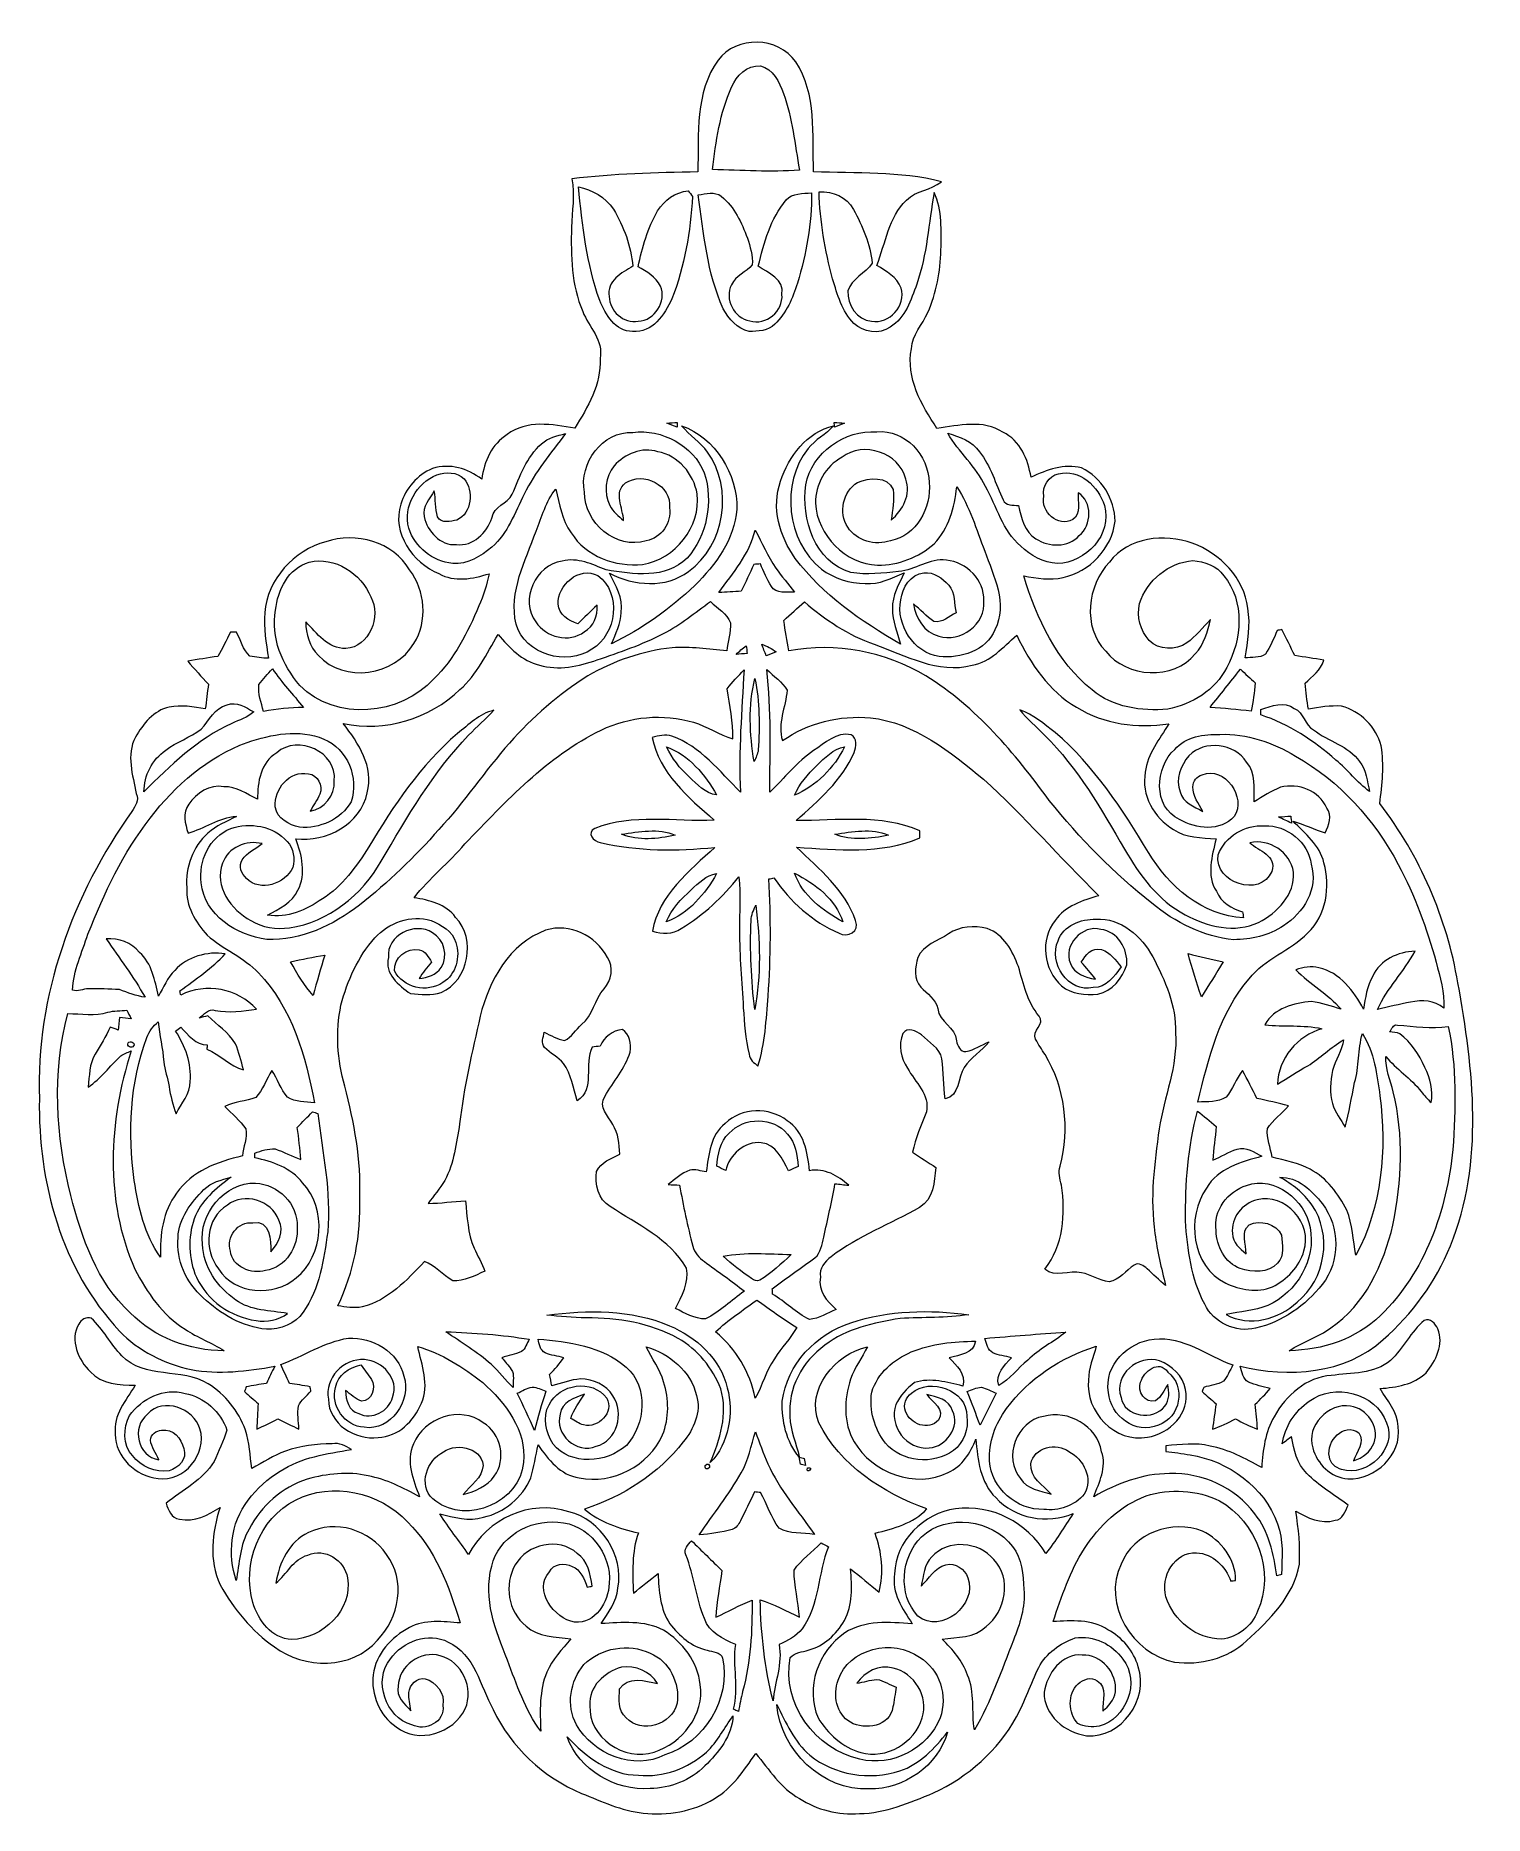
# Model space of a CAD drawing. Header units: centimetres. Extents: x -13.1 to 13.3, y -16.2 to 16.2.
import ezdxf

# ---------------------------------------------------------------- set-up
doc = ezdxf.new("R2010")
doc.units = ezdxf.units.CM
doc.header["$MEASUREMENT"] = 0
doc.layers.add('Layer 1', color=7, linetype='Continuous')

msp = doc.modelspace()

# ---------------------------------------------------------------- linework, layer by layer
at = {"layer": 'Layer 1', "color": 251, "lineweight": 9}
for points, knots in [([(-0.69043, 15.80002), (-0.35635, 16.24452), (0.40742, 16.23076), (0.7228, 15.76721), (0.7228, 15.76721), (1.11297, 15.17878), (1.02196, 14.43442), (1.04842, 13.76661), (1.04842, 13.76661), (1.82241, 13.73204), (2.61828, 13.77966), (3.37428, 13.58528), (3.37428, 13.58528), (3.1859, 13.42865), (2.91814, 13.42653), (2.73893, 13.25155), (2.73893, 13.25155), (2.4112, 12.93864), (2.36145, 12.46415), (2.19953, 12.06128), (2.19953, 12.06128), (2.36781, 11.95227), (2.56818, 11.85279), (2.6398, 11.6503), (2.6398, 11.6503), (2.73787, 11.33139), (2.42848, 10.98672), (2.10075, 11.04846), (2.10075, 11.04846), (1.83652, 11.06327), (1.65696, 11.34867), (1.67248, 11.59738), (1.67248, 11.59738), (1.73774, 11.83021), (1.9988, 11.90747), (2.11592, 12.1022), (2.11592, 12.1022), (2.08311, 12.44793), (1.93777, 12.77777), (1.77408, 13.08081), (1.77408, 13.08081), (1.65272, 13.31153), (1.40155, 13.41313), (1.14931, 13.4036), (1.14931, 13.4036), (1.16095, 12.86703), (1.25973, 12.33539), (1.3952, 11.81751), (1.3952, 11.81751), (1.4848, 11.53353), (1.56136, 11.22167), (1.78325, 11.00718), (1.78325, 11.00718), (1.95294, 10.83997), (2.24504, 10.79657), (2.44259, 10.93733), (2.44259, 10.93733), (2.71706, 11.10843), (2.82395, 11.43087), (2.9259, 11.7205), (2.9259, 11.7205), (3.11428, 12.2599), (3.14356, 12.83245), (3.24446, 13.38984), (3.24446, 13.38984), (3.39368, 13.06247), (3.3711, 12.69275), (3.36687, 12.34209), (3.36687, 12.34209), (3.35982, 11.95227), (3.28185, 11.56245), (3.12769, 11.20368), (3.12769, 11.20368), (3.0282, 10.98355), (2.8437, 10.79834), (2.82924, 10.5454), (2.82924, 10.5454), (2.72729, 10.0187), (3.01162, 9.51599), (3.29455, 9.09548), (3.29455, 9.09548), (3.68966, 9.14663), (4.13593, 9.2627), (4.49329, 9.02457), (4.49329, 9.02457), (4.81326, 8.8764), (4.95014, 8.52962), (5.00658, 8.20472), (5.00658, 8.20472), (5.29198, 8.34124), (5.6063, 8.46224), (5.92698, 8.37475), (5.92698, 8.37475), (6.28964, 8.19837), (6.53164, 7.80608), (6.53552, 7.40497), (6.53552, 7.40497), (6.47908, 6.91037), (6.07303, 6.48387), (5.58902, 6.38227), (5.58902, 6.38227), (5.3516, 6.31947), (5.10889, 6.37274), (4.87359, 6.41084), (4.87359, 6.41084), (5.11312, 5.63544), (5.46978, 4.85368), (6.11748, 4.33474), (6.11748, 4.33474), (6.49566, 4.01619), (7.016, 3.94351), (7.49402, 3.98232), (7.49402, 3.98232), (7.9357, 4.07333), (8.3615, 4.32945), (8.56787, 4.74361), (8.56787, 4.74361), (8.84763, 5.24914), (8.90195, 5.94764), (8.51425, 6.41331), (8.51425, 6.41331), (8.38937, 6.59146), (8.16183, 6.67648), (7.95192, 6.68848), (7.95192, 6.68848), (7.50778, 6.65708), (7.11655, 6.32476), (6.98108, 5.90637), (6.98108, 5.90637), (6.92534, 5.6686), (6.99942, 5.41565), (7.15782, 5.23433), (7.15782, 5.23433), (7.33421, 5.05688), (7.63936, 5.05018), (7.8408, 5.18882), (7.8408, 5.18882), (8.00766, 5.30876), (8.1336, 5.4728), (8.27542, 5.61921), (8.27542, 5.61921), (8.21016, 5.40119), (8.165, 5.16165), (7.99708, 4.99514), (7.99708, 4.99514), (7.60056, 4.49914), (6.74437, 4.55347), (6.36548, 5.041), (6.36548, 5.041), (5.93615, 5.47915), (6.02929, 6.23727), (6.43533, 6.66237), (6.43533, 6.66237), (6.77576, 7.11922), (7.43616, 7.18801), (7.94169, 7.00633), (7.94169, 7.00633), (8.44617, 6.819), (8.89031, 6.37415), (8.94993, 5.82205), (8.94993, 5.82205), (9.00602, 5.51831), (8.95417, 5.21492), (8.9009, 4.91612), (8.9009, 4.91612), (9.02472, 4.93305), (9.1683, 4.90801), (9.27378, 4.98562), (9.27378, 4.98562), (9.36021, 5.12144), (9.42724, 5.2689), (9.48721, 5.41812), (9.48721, 5.41812), (9.50803, 5.4213), (9.54965, 5.42835), (9.57047, 5.43153), (9.57047, 5.43153), (9.6502, 5.27419), (9.72957, 5.1165), (9.80895, 4.95845), (9.80895, 4.95845), (9.98428, 4.93447), (10.1589, 4.90624), (10.33353, 4.87485), (10.33353, 4.87485), (10.28096, 4.69422), (10.12433, 4.58098), (9.99451, 4.45645), (9.99451, 4.45645), (10.00685, 4.2977), (10.02943, 4.14001), (10.05624, 3.98267), (10.05624, 3.98267), (10.25345, 4.02324), (10.45418, 4.05323), (10.65667, 4.03876), (10.65667, 4.03876), (11.00204, 3.94951), (11.28709, 3.65953), (11.37987, 3.31627), (11.37987, 3.31627), (11.43384, 2.96879), (11.40033, 2.61389), (11.35235, 2.26711), (11.35235, 2.26711), (12.08507, 1.31602), (12.57296, 0.18502), (12.77616, -0.99749), (12.77616, -0.99749), (13.06191, -2.57123), (13.2577, -4.26316), (12.63822, -5.78433), (12.63822, -5.78433), (12.37505, -6.4398), (11.94537, -7.0247), (11.4155, -7.49002), (11.4155, -7.49002), (10.7244, -8.12607), (9.68689, -8.18252), (8.812, -7.97685), (8.812, -7.97685), (8.84763, -8.07739), (8.85645, -8.21321), (8.96722, -8.2633), (8.96722, -8.2633), (9.08963, -8.32257), (9.22651, -8.34127), (9.35633, -8.38148), (9.35633, -8.38148), (9.27555, -8.48555), (9.17889, -8.57551), (9.0861, -8.66865), (9.0861, -8.66865), (9.09634, -8.82034), (9.11997, -8.97133), (9.12879, -9.12338), (9.12879, -9.12338), (8.99085, -9.06975), (8.85821, -9.00378), (8.72804, -8.93393), (8.72804, -8.93393), (8.59151, -9.00414), (8.45287, -9.07081), (8.30823, -9.12197), (8.30823, -9.12197), (8.33081, -8.9671), (8.35444, -8.81187), (8.37385, -8.657), (8.37385, -8.657), (8.28777, -8.58363), (8.2024, -8.50884), (8.11808, -8.43652), (8.11808, -8.43652), (8.1262, -8.41747), (8.14242, -8.37937), (8.15054, -8.36032), (8.15054, -8.36032), (8.26625, -8.32116), (8.40242, -8.31798), (8.50684, -8.24708), (8.50684, -8.24708), (8.5841, -8.16276), (8.62397, -8.05093), (8.67935, -7.95215), (8.67935, -7.95215), (8.20557, -7.78106), (7.7773, -7.42193), (7.24637, -7.48366), (7.24637, -7.48366), (6.77823, -7.526), (6.32844, -7.9578), (6.41593, -8.45169), (6.41593, -8.45169), (6.45015, -8.87749), (6.90841, -9.22956), (7.32398, -9.04718), (7.32398, -9.04718), (7.72227, -8.91418), (7.83621, -8.33527), (7.49367, -8.08198), (7.49367, -8.08198), (7.33809, -7.84491), (7.05693, -8.06963), (7.00119, -8.2633), (7.00119, -8.2633), (6.92781, -8.42876), (7.08339, -8.66265), (7.27071, -8.60338), (7.27071, -8.60338), (7.38078, -8.53776), (7.4217, -8.40583), (7.49649, -8.30775), (7.49649, -8.30775), (7.51871, -8.43899), (7.53282, -8.58998), (7.44075, -8.70004), (7.44075, -8.70004), (7.24108, -8.9805), (6.7038, -8.89583), (6.64382, -8.54235), (6.64382, -8.54235), (6.49742, -8.13242), (6.96238, -7.75107), (7.34479, -7.87772), (7.34479, -7.87772), (7.56775, -7.96803), (7.77836, -8.14759), (7.81681, -8.39701), (7.81681, -8.39701), (7.91735, -8.82457), (7.52224, -9.20734), (7.12501, -9.26731), (7.12501, -9.26731), (6.53975, -9.38126), (5.98519, -8.802), (6.05292, -8.22626), (6.05292, -8.22626), (6.05327, -8.01213), (6.133, -7.81316), (6.19439, -7.61172), (6.19439, -7.61172), (5.55021, -7.80893), (4.96178, -8.20404), (4.55891, -8.74661), (4.55891, -8.74661), (4.35888, -9.02142), (4.23188, -9.35762), (4.25129, -9.70123), (4.25129, -9.70123), (4.28304, -10.19229), (4.74835, -10.59799), (5.23695, -10.58141), (5.23695, -10.58141), (5.50612, -10.61421), (5.8028, -10.51861), (5.97496, -10.30412), (5.97496, -10.30412), (6.14429, -10.02508), (5.96332, -9.66665), (5.69662, -9.52801), (5.69662, -9.52801), (5.47613, -9.35833), (5.05385, -9.45005), (5.00305, -9.75097), (5.00305, -9.75097), (4.98365, -9.99862), (5.22425, -10.14043), (5.37312, -10.30201), (5.37312, -10.30201), (5.1738, -10.24027), (4.93462, -10.21346), (4.81502, -10.02084), (4.81502, -10.02084), (4.49541, -9.64231), (4.74376, -8.97133), (5.2313, -8.88807), (5.2313, -8.88807), (5.68145, -8.76319), (6.21485, -9.05988), (6.28999, -9.53083), (6.28999, -9.53083), (6.38982, -9.81588), (6.24519, -10.08858), (6.14994, -10.34963), (6.14994, -10.34963), (6.57115, -10.1108), (7.03788, -9.92806), (7.52859, -9.92983), (7.52859, -9.92983), (8.1209, -9.91078), (8.7238, -10.17995), (9.07693, -10.66113), (9.07693, -10.66113), (9.34116, -10.97687), (9.41736, -11.39703), (9.48192, -11.79214), (9.48192, -11.79214), (9.50274, -11.78614), (9.54472, -11.7738), (9.56553, -11.76745), (9.56553, -11.76745), (9.57294, -11.45806), (9.60539, -11.14127), (9.49497, -10.84458), (9.49497, -10.84458), (9.25191, -10.17148), (8.59645, -9.6984), (7.90112, -9.58904), (7.90112, -9.58904), (7.75402, -9.56435), (7.60655, -9.54353), (7.45909, -9.52448), (7.45909, -9.52448), (7.45909, -9.49873), (7.45945, -9.44758), (7.45945, -9.42183), (7.45945, -9.42183), (7.7272, -9.40278), (8.00025, -9.3608), (8.26484, -9.42923), (8.26484, -9.42923), (8.60315, -9.48815), (8.90442, -9.65925), (9.20393, -9.81694), (9.20393, -9.81694), (9.22616, -9.49908), (9.26708, -9.17347), (9.43183, -8.89337), (9.43183, -8.89337), (9.64314, -8.51131), (10.01709, -8.17123), (10.47146, -8.14442), (10.47146, -8.14442), (10.83094, -8.09256), (11.2571, -8.12502), (11.54849, -7.8696), (11.54849, -7.8696), (11.78097, -7.65194), (11.91679, -7.34714), (12.16339, -7.14218), (12.16339, -7.14218), (12.27204, -7.09032), (12.37258, -7.20285), (12.40927, -7.29563), (12.40927, -7.29563), (12.52639, -7.57645), (12.37223, -7.87948), (12.1969, -8.09468), (12.1969, -8.09468), (11.97112, -8.31375), (11.65503, -8.35538), (11.35835, -8.3829), (11.35835, -8.3829), (11.49417, -8.60091), (11.67267, -8.80411), (11.68749, -9.07505), (11.68749, -9.07505), (11.76439, -9.58622), (11.27297, -10.05083), (10.77379, -10.02296), (10.77379, -10.02296), (10.46547, -10.00638), (10.21041, -9.75344), (10.1328, -9.46275), (10.1328, -9.46275), (10.00791, -9.06411), (10.4196, -8.6316), (10.82177, -8.70287), (10.82177, -8.70287), (11.1174, -8.73885), (11.35235, -9.07963), (11.24969, -9.3675), (11.24969, -9.3675), (11.18901, -9.53189), (11.0419, -9.64937), (10.87645, -9.69629), (10.87645, -9.69629), (10.9336, -9.54071), (11.08882, -9.34915), (10.97488, -9.18793), (10.97488, -9.18793), (10.69054, -8.98861), (10.37692, -9.34069), (10.43619, -9.62185), (10.43619, -9.62185), (10.44465, -9.74144), (10.55401, -9.81905), (10.65773, -9.8568), (10.65773, -9.8568), (11.12587, -9.99897), (11.67444, -9.47474), (11.47794, -9.00378), (11.47794, -9.00378), (11.28074, -8.45698), (10.5205, -8.27142), (10.06965, -8.61361), (10.06965, -8.61361), (9.80436, -8.7893), (9.63009, -9.07752), (9.57505, -9.38866), (9.57505, -9.38866), (9.63432, -9.34563), (9.69147, -9.29941), (9.74827, -9.2532), (9.74827, -9.2532), (9.79131, -9.49097), (9.84211, -9.75097), (10.02485, -9.92595), (10.02485, -9.92595), (10.24498, -10.15384), (10.52226, -10.31576), (10.77732, -10.50133), (10.77732, -10.50133), (10.7304, -10.60787), (10.68031, -10.76556), (10.54025, -10.78002), (10.54025, -10.78002), (10.27955, -10.85375), (10.03896, -10.73698), (9.82306, -10.61069), (9.82306, -10.61069), (9.87774, -10.92925), (9.90772, -11.25239), (9.89044, -11.57624), (9.89044, -11.57624), (9.78813, -12.16115), (9.35069, -12.594), (8.92735, -12.97395), (8.92735, -12.97395), (8.58269, -13.30097), (8.08069, -13.41986), (7.6182, -13.36024), (7.6182, -13.36024), (6.85584, -13.22265), (6.29457, -12.29626), (6.64629, -11.57518), (6.64629, -11.57518), (6.86537, -11.01109), (7.58398, -10.76415), (8.12867, -10.97581), (8.12867, -10.97581), (8.46204, -11.14303), (8.7358, -11.48663), (8.72909, -11.87398), (8.72909, -11.87398), (8.70757, -11.87716), (8.66454, -11.88316), (8.64302, -11.88633), (8.64302, -11.88633), (8.54142, -11.61998), (8.31881, -11.38574), (8.01789, -11.37092), (8.01789, -11.37092), (7.62031, -11.34447), (7.35573, -11.81683), (7.46227, -12.17032), (7.46227, -12.17032), (7.59597, -12.60388), (8.01542, -12.94396), (8.4758, -12.94255), (8.4758, -12.94255), (8.76472, -12.91186), (9.0286, -12.70866), (9.12914, -12.4342), (9.12914, -12.4342), (9.45723, -11.71735), (9.10374, -10.80295), (8.43417, -10.42301), (8.43417, -10.42301), (8.0253, -10.22475), (7.53318, -10.19723), (7.10208, -10.33728), (7.10208, -10.33728), (6.6276, -10.50838), (6.24801, -10.87774), (5.97778, -11.29543), (5.97778, -11.29543), (5.71214, -11.70253), (5.56503, -12.1682), (5.40769, -12.62364), (5.40769, -12.62364), (5.74036, -12.60529), (6.11148, -12.57566), (6.40252, -12.77075), (6.40252, -12.77075), (6.66675, -12.91221), (6.87454, -13.15774), (6.9585, -13.44702), (6.9585, -13.44702), (7.15712, -14.03157), (6.64947, -14.75371), (6.01729, -14.70044), (6.01729, -14.70044), (5.62606, -14.64646), (5.2373, -14.32826), (5.24471, -13.90881), (5.24471, -13.90881), (5.29445, -13.57296), (5.56397, -13.19549), (5.93968, -13.23288), (5.93968, -13.23288), (6.28681, -13.21525), (6.58632, -13.56802), (6.54187, -13.90281), (6.54187, -13.90281), (6.51824, -14.04568), (6.41875, -14.15998), (6.31221, -14.25171), (6.31221, -14.25171), (6.29775, -14.06861), (6.40358, -13.8185), (6.21273, -13.70243), (6.21273, -13.70243), (6.10266, -13.61953), (5.9552, -13.67386), (5.86242, -13.75535), (5.86242, -13.75535), (5.66945, -13.94303), (5.6758, -14.28769), (5.86066, -14.47748), (5.86066, -14.47748), (5.9739, -14.54522), (6.11819, -14.54733), (6.2466, -14.52687), (6.2466, -14.52687), (6.73907, -14.40234), (7.00507, -13.71266), (6.67557, -13.30838), (6.67557, -13.30838), (6.48966, -13.03004), (6.14076, -12.87093), (5.80739, -12.92103), (5.80739, -12.92103), (5.53681, -13.02051), (5.27963, -13.19549), (5.14699, -13.45901), (5.14699, -13.45901), (5.00517, -13.75605), (4.89969, -14.06967), (4.74059, -14.3586), (4.74059, -14.3586), (4.40757, -14.96926), (3.85864, -15.44974), (3.23105, -15.74219), (3.23105, -15.74219), (2.7989, -15.91682), (2.35687, -16.11261), (1.88238, -16.11896), (1.88238, -16.11896), (1.49997, -16.1493), (1.11227, -16.05087), (0.78983, -15.8445), (0.78983, -15.8445), (0.4494, -15.65435), (0.24197, -15.31357), (-0.00533, -15.02535), (-0.00533, -15.02535), (-0.2177, -15.33015), (-0.43149, -15.65435), (-0.75922, -15.84697), (-0.75922, -15.84697), (-1.14057, -16.0858), (-1.61153, -16.15106), (-2.05285, -16.11049), (-2.05285, -16.11049), (-2.44726, -16.06781), (-2.8085, -15.89389), (-3.17328, -15.75101), (-3.17328, -15.75101), (-3.87319, -15.45821), (-4.45739, -14.90752), (-4.78441, -14.22207), (-4.78441, -14.22207), (-5.02077, -13.7938), (-5.11532, -13.2223), (-5.60215, -12.99511), (-5.60215, -12.99511), (-5.96622, -12.80532), (-6.42906, -12.98135), (-6.65308, -13.30415), (-6.65308, -13.30415), (-6.97163, -13.69291), (-6.74198, -14.36671), (-6.26396, -14.50147), (-6.26396, -14.50147), (-6.0209, -14.63094), (-5.64978, -14.45032), (-5.69916, -14.14975), (-5.69916, -14.14975), (-5.65225, -13.92786), (-5.82158, -13.72219), (-6.02337, -13.66221), (-6.02337, -13.66221), (-6.1673, -13.64352), (-6.30488, -13.7744), (-6.31794, -13.9148), (-6.31794, -13.9148), (-6.32499, -14.02628), (-6.2936, -14.13529), (-6.28019, -14.24536), (-6.28019, -14.24536), (-6.39661, -14.12118), (-6.55677, -13.99383), (-6.51055, -13.79698), (-6.51055, -13.79698), (-6.49997, -13.43009), (-6.09992, -13.14434), (-5.74679, -13.24453), (-5.74679, -13.24453), (-5.35097, -13.34895), (-5.12802, -13.83225), (-5.2903, -14.20867), (-5.2903, -14.20867), (-5.49738, -14.65458), (-6.15037, -14.8599), (-6.54583, -14.53675), (-6.54583, -14.53675), (-6.85592, -14.33531), (-7.00656, -13.95043), (-6.96881, -13.58954), (-6.96881, -13.58954), (-6.91307, -13.21489), (-6.63861, -12.90198), (-6.30771, -12.7337), (-6.30771, -12.7337), (-6.02654, -12.57707), (-5.68964, -12.6247), (-5.38308, -12.64798), (-5.38308, -12.64798), (-5.5831, -11.9844), (-5.83393, -11.29931), (-6.34404, -10.80754), (-6.34404, -10.80754), (-6.84463, -10.26779), (-7.71811, -10.0667), (-8.38133, -10.41384), (-8.38133, -10.41384), (-9.03926, -10.74474), (-9.35888, -11.58188), (-9.15639, -12.27862), (-9.15639, -12.27862), (-9.05831, -12.60177), (-8.81878, -12.93302), (-8.44836, -12.9496), (-8.44836, -12.9496), (-7.89133, -12.9362), (-7.33217, -12.41232), (-7.43483, -11.82742), (-7.43483, -11.82742), (-7.48775, -11.50357), (-7.84617, -11.27426), (-8.15591, -11.4129), (-8.15591, -11.4129), (-8.42437, -11.48734), (-8.53444, -11.76039), (-8.73693, -11.92373), (-8.73693, -11.92373), (-8.68225, -11.5526), (-8.49881, -11.16878), (-8.14321, -11.00298), (-8.14321, -11.00298), (-7.65638, -10.76168), (-7.02243, -10.95182), (-6.72645, -11.40126), (-6.72645, -11.40126), (-6.36345, -11.86093), (-6.49327, -12.56296), (-6.88944, -12.96195), (-6.88944, -12.96195), (-7.34805, -13.50452), (-8.22153, -13.49112), (-8.7648, -13.08578), (-8.7648, -13.08578), (-9.17473, -12.79332), (-9.50987, -12.39504), (-9.75082, -11.95477), (-9.75082, -11.95477), (-9.96248, -11.5018), (-9.89898, -11.00298), (-9.75399, -10.54507), (-9.75399, -10.54507), (-9.97448, -10.68548), (-10.21825, -10.81671), (-10.49306, -10.75956), (-10.49306, -10.75956), (-10.63805, -10.74439), (-10.70014, -10.58635), (-10.73718, -10.46816), (-10.73718, -10.46816), (-10.4338, -10.23463), (-10.0729, -10.04236), (-9.86335, -9.7111), (-9.86335, -9.7111), (-9.77904, -9.52413), (-9.69367, -9.33575), (-9.62911, -9.14207), (-9.62911, -9.14207), (-9.73424, -8.80729), (-10.04503, -8.53494), (-10.39146, -8.47003), (-10.39146, -8.47003), (-10.77634, -8.35644), (-11.17569, -8.56528), (-11.40393, -8.87079), (-11.40393, -8.87079), (-11.51012, -9.09727), (-11.53446, -9.40877), (-11.34784, -9.60245), (-11.34784, -9.60245), (-11.19615, -9.80424), (-10.93121, -9.9203), (-10.67933, -9.87656), (-10.67933, -9.87656), (-10.51105, -9.83034), (-10.3449, -9.66595), (-10.41263, -9.47439), (-10.41263, -9.47439), (-10.45708, -9.29659), (-10.60807, -9.10221), (-10.81656, -9.14137), (-10.81656, -9.14137), (-10.91534, -9.14137), (-11.01129, -9.21898), (-11.02152, -9.31952), (-11.02152, -9.31952), (-11.00141, -9.4497), (-10.91922, -9.55906), (-10.86877, -9.67865), (-10.86877, -9.67865), (-11.25048, -9.62644), (-11.37465, -9.08034), (-11.07409, -8.84786), (-11.07409, -8.84786), (-10.78693, -8.53071), (-10.23342, -8.73814), (-10.11912, -9.11703), (-10.11912, -9.11703), (-9.97977, -9.57035), (-10.40734, -10.09034), (-10.88253, -10.02014), (-10.88253, -10.02014), (-11.28681, -9.98133), (-11.66076, -9.62538), (-11.66005, -9.21087), (-11.66005, -9.21087), (-11.70591, -8.86585), (-11.46496, -8.59527), (-11.29634, -8.32292), (-11.29634, -8.32292), (-11.58385, -8.31657), (-11.90523, -8.30564), (-12.11443, -8.07633), (-12.11443, -8.07633), (-12.33315, -7.86572), (-12.49719, -7.49425), (-12.32433, -7.20991), (-12.32433, -7.20991), (-12.28517, -7.12595), (-12.18922, -7.07091), (-12.0975, -7.10196), (-12.0975, -7.10196), (-11.87595, -7.29916), (-11.74789, -7.57503), (-11.54081, -7.78635), (-11.54081, -7.78635), (-11.127, -8.21674), (-10.45249, -8.00048), (-9.9706, -8.29576), (-9.9706, -8.29576), (-9.65345, -8.48485), (-9.42132, -8.79353), (-9.29185, -9.13643), (-9.29185, -9.13643), (-9.21918, -9.3615), (-9.20683, -9.60033), (-9.1772, -9.83387), (-9.1772, -9.83387), (-8.96871, -9.73686), (-8.7835, -9.59292), (-8.56372, -9.51955), (-8.56372, -9.51955), (-8.28996, -9.42641), (-7.99963, -9.38514), (-7.71106, -9.38796), (-7.71106, -9.38796), (-7.58053, -9.3608), (-7.46764, -9.42677), (-7.36357, -9.49026), (-7.36357, -9.49026), (-7.80772, -9.57211), (-8.27726, -9.62855), (-8.66038, -9.8882), (-8.66038, -9.8882), (-9.101, -10.1556), (-9.48094, -10.60328), (-9.53033, -11.13245), (-9.53033, -11.13245), (-9.5649, -11.38221), (-9.53739, -11.63692), (-9.46083, -11.87716), (-9.46083, -11.87716), (-9.39839, -11.56248), (-9.39416, -11.22417), (-9.22553, -10.94159), (-9.22553, -10.94159), (-9.00681, -10.51685), (-8.62158, -10.17642), (-8.16579, -10.02931), (-8.16579, -10.02931), (-7.80772, -9.93124), (-7.42566, -9.88749), (-7.05983, -9.96969), (-7.05983, -9.96969), (-6.72434, -10.0339), (-6.42024, -10.19159), (-6.12144, -10.34963), (-6.12144, -10.34963), (-6.24103, -10.04801), (-6.37544, -9.70511), (-6.23151, -9.38761), (-6.23151, -9.38761), (-6.04524, -8.91312), (-5.37743, -8.68417), (-4.96327, -9.0059), (-4.96327, -9.0059), (-4.6366, -9.18899), (-4.54029, -9.67759), (-4.76219, -9.97675), (-4.76219, -9.97675), (-4.89448, -10.1609), (-5.11426, -10.25332), (-5.32628, -10.31118), (-5.32628, -10.31118), (-5.2014, -10.13973), (-4.97632, -10.01202), (-4.96715, -9.7799), (-4.96715, -9.7799), (-5.00701, -9.43311), (-5.49808, -9.35903), (-5.7348, -9.56646), (-5.7348, -9.56646), (-6.0276, -9.73509), (-6.14966, -10.2191), (-5.82616, -10.42971), (-5.82616, -10.42971), (-5.25678, -10.8661), (-4.28629, -10.44806), (-4.23337, -9.72663), (-4.23337, -9.72663), (-4.16176, -9.14348), (-4.5671, -8.63901), (-4.9735, -8.27248), (-4.9735, -8.27248), (-5.3284, -7.99555), (-5.71716, -7.73872), (-6.15531, -7.61807), (-6.15531, -7.61807), (-6.08299, -7.95392), (-5.93729, -8.31481), (-6.08969, -8.64748), (-6.08969, -8.64748), (-6.22128, -8.97203), (-6.50879, -9.26166), (-6.87815, -9.26978), (-6.87815, -9.26978), (-7.29266, -9.33434), (-7.7795, -9.02072), (-7.78161, -8.57587), (-7.78161, -8.57587), (-7.85464, -8.19381), (-7.50574, -7.82727), (-7.1258, -7.85549), (-7.1258, -7.85549), (-6.8023, -7.87454), (-6.47739, -8.21003), (-6.61462, -8.54306), (-6.61462, -8.54306), (-6.68059, -8.79388), (-6.98821, -8.95828), (-7.22881, -8.83692), (-7.22881, -8.83692), (-7.41543, -8.79529), (-7.46517, -8.58327), (-7.47223, -8.41958), (-7.47223, -8.41958), (-7.37486, -8.48203), (-7.29407, -8.57657), (-7.18048, -8.61044), (-7.18048, -8.61044), (-6.99033, -8.61608), (-6.90849, -8.35997), (-6.99774, -8.21568), (-6.99774, -8.21568), (-7.05736, -8.1229), (-7.12686, -8.03753), (-7.19318, -7.95039), (-7.19318, -7.95039), (-7.40379, -7.9959), (-7.61475, -8.13172), (-7.64967, -8.35961), (-7.64967, -8.35961), (-7.75233, -8.69581), (-7.47928, -9.06834), (-7.13285, -9.08739), (-7.13285, -9.08739), (-6.64285, -9.16183), (-6.26537, -8.59809), (-6.40754, -8.1543), (-6.40754, -8.1543), (-6.50491, -7.70838), (-6.98539, -7.44803), (-7.41755, -7.4632), (-7.41755, -7.4632), (-7.85499, -7.53729), (-8.23528, -7.78846), (-8.64698, -7.94333), (-8.64698, -7.94333), (-8.59829, -8.0594), (-8.54467, -8.17299), (-8.48999, -8.28694), (-8.48999, -8.28694), (-8.36511, -8.30564), (-8.24128, -8.3261), (-8.1164, -8.34797), (-8.1164, -8.34797), (-8.11252, -8.36808), (-8.10476, -8.40794), (-8.10088, -8.42805), (-8.10088, -8.42805), (-8.1732, -8.51836), (-8.27691, -8.58892), (-8.32736, -8.69581), (-8.32736, -8.69581), (-8.35135, -8.83586), (-8.32242, -8.97838), (-8.31783, -9.11985), (-8.31783, -9.11985), (-8.44625, -9.06023), (-8.57254, -8.99602), (-8.69919, -8.93358), (-8.69919, -8.93358), (-8.82619, -8.99814), (-8.95425, -9.06058), (-9.08336, -9.12055), (-9.08336, -9.12055), (-9.07913, -8.96498), (-9.07031, -8.81011), (-9.06043, -8.65489), (-9.06043, -8.65489), (-9.14333, -8.58221), (-9.22553, -8.50884), (-9.30773, -8.43722), (-9.30773, -8.43722), (-9.30067, -8.41606), (-9.28621, -8.37302), (-9.2788, -8.3515), (-9.2788, -8.3515), (-9.15674, -8.32892), (-9.03397, -8.30846), (-8.91121, -8.28694), (-8.91121, -8.28694), (-8.86041, -8.18287), (-8.80855, -8.07986), (-8.75916, -7.97508), (-8.75916, -7.97508), (-9.2594, -8.07069), (-9.77551, -8.12396), (-10.28104, -8.03717), (-10.28104, -8.03717), (-10.76752, -7.92605), (-11.23778, -7.70062), (-11.58385, -7.33444), (-11.58385, -7.33444), (-12.64113, -6.20873), (-13.06799, -4.6244), (-13.04223, -3.10887), (-13.04223, -3.10887), (-13.11067, -1.23597), (-12.43616, 0.61153), (-11.35631, 2.12424), (-11.35631, 2.12424), (-11.29528, 2.21878), (-11.22366, 2.32673), (-11.27835, 2.44668), (-11.27835, 2.44668), (-11.34114, 2.78252), (-11.46567, 3.15259), (-11.29457, 3.47502), (-11.29457, 3.47502), (-11.15734, 3.71244), (-10.96155, 3.9615), (-10.67898, 4.02289), (-10.67898, 4.02289), (-10.46061, 4.06346), (-10.238, 4.0303), (-10.02246, 3.98867), (-10.02246, 3.98867), (-10.00305, 4.13895), (-9.984, 4.28888), (-9.9646, 4.43881), (-9.9646, 4.43881), (-10.0909, 4.5771), (-10.22001, 4.71257), (-10.34066, 4.8558), (-10.34066, 4.8558), (-10.15933, 4.89002), (-9.97695, 4.9193), (-9.79421, 4.94434), (-9.79421, 4.94434), (-9.71483, 5.09039), (-9.63511, 5.23574), (-9.56596, 5.38673), (-9.56596, 5.38673), (-9.52821, 5.38779), (-9.49082, 5.38849), (-9.45272, 5.38884), (-9.45272, 5.38884), (-9.38146, 5.24032), (-9.3363, 5.06676), (-9.21248, 4.95175), (-9.21248, 4.95175), (-9.1003, 4.92812), (-8.98529, 4.9133), (-8.87064, 4.90977), (-8.87064, 4.90977), (-8.91932, 5.18353), (-8.95918, 5.46222), (-8.93696, 5.74092), (-8.93696, 5.74092), (-8.89745, 6.34946), (-8.40568, 6.87263), (-7.82994, 7.03279), (-7.82994, 7.03279), (-7.28455, 7.21658), (-6.60228, 7.02961), (-6.30277, 6.51985), (-6.30277, 6.51985), (-6.01772, 6.13955), (-5.96869, 5.58781), (-6.22586, 5.18), (-6.22586, 5.18), (-6.56911, 4.59545), (-7.49798, 4.44763), (-7.96435, 4.96304), (-7.96435, 4.96304), (-8.12592, 5.1225), (-8.19119, 5.35251), (-8.19507, 5.57476), (-8.19507, 5.57476), (-7.9901, 5.3645), (-7.79255, 5.07946), (-7.46482, 5.08863), (-7.46482, 5.08863), (-7.0376, 5.11262), (-6.81465, 5.67742), (-7.00832, 6.02631), (-7.00832, 6.02631), (-7.18577, 6.45176), (-7.6652, 6.77314), (-8.13086, 6.66025), (-8.13086, 6.66025), (-8.50975, 6.5523), (-8.70377, 6.15155), (-8.7447, 5.78678), (-8.7447, 5.78678), (-8.83677, 5.29042), (-8.61946, 4.78736), (-8.3009, 4.41624), (-8.3009, 4.41624), (-7.65038, 3.75513), (-6.46963, 3.86625), (-5.86532, 4.53442), (-5.86532, 4.53442), (-5.48185, 4.9006), (-5.24937, 5.3839), (-5.04123, 5.86333), (-5.04123, 5.86333), (-4.96221, 6.05277), (-4.89166, 6.2475), (-4.85673, 6.45035), (-4.85673, 6.45035), (-5.15024, 6.3544), (-5.48961, 6.29195), (-5.77113, 6.45212), (-5.77113, 6.45212), (-6.24632, 6.64755), (-6.63085, 7.1926), (-6.46505, 7.71506), (-6.46505, 7.71506), (-6.37332, 7.99552), (-6.1673, 8.25728), (-5.88649, 8.36347), (-5.88649, 8.36347), (-5.56581, 8.46683), (-5.24831, 8.36417), (-4.99008, 8.17297), (-4.99008, 8.17297), (-4.94457, 8.48764), (-4.81087, 8.81149), (-4.52794, 8.98294), (-4.52794, 8.98294), (-4.17552, 9.25423), (-3.7028, 9.17027), (-3.29675, 9.0976), (-3.29675, 9.0976), (-3.0625, 9.48212), (-2.81415, 9.89699), (-2.83849, 10.36689), (-2.83849, 10.36689), (-2.76758, 10.70132), (-3.04275, 10.93698), (-3.15246, 11.22379), (-3.15246, 11.22379), (-3.36131, 11.70498), (-3.36907, 12.23943), (-3.35743, 12.75449), (-3.35743, 12.75449), (-3.35037, 13.048), (-3.2904, 13.34539), (-3.35319, 13.63643), (-3.35319, 13.63643), (-2.59119, 13.7271), (-1.82355, 13.75285), (-1.05661, 13.76273), (-1.05661, 13.76273), (-1.04532, 14.44641), (-1.10776, 15.20947), (-0.69043, 15.80002), (-0.69043, 15.80002), (-0.69043, 15.80002), (-0.69043, 15.80002), (-0.69043, 15.80002)], [0, 0, 0, 0, 0.00328947, 0.00328947, 0.00328947, 0.00328947, 0.00657895, 0.00657895, 0.00657895, 0.00657895, 0.00986842, 0.00986842, 0.00986842, 0.00986842, 0.01315789, 0.01315789, 0.01315789, 0.01315789, 0.01644737, 0.01644737, 0.01644737, 0.01644737, 0.01973684, 0.01973684, 0.01973684, 0.01973684, 0.02302632, 0.02302632, 0.02302632, 0.02302632, 0.02631579, 0.02631579, 0.02631579, 0.02631579, 0.02960526, 0.02960526, 0.02960526, 0.02960526, 0.03289474, 0.03289474, 0.03289474, 0.03289474, 0.03618421, 0.03618421, 0.03618421, 0.03618421, 0.03947368, 0.03947368, 0.03947368, 0.03947368, 0.04276316, 0.04276316, 0.04276316, 0.04276316, 0.04605263, 0.04605263, 0.04605263, 0.04605263, 0.04934211, 0.04934211, 0.04934211, 0.04934211, 0.05263158, 0.05263158, 0.05263158, 0.05263158, 0.05592105, 0.05592105, 0.05592105, 0.05592105, 0.05921053, 0.05921053, 0.05921053, 0.05921053, 0.0625, 0.0625, 0.0625, 0.0625, 0.06578947, 0.06578947, 0.06578947, 0.06578947, 0.06907895, 0.06907895, 0.06907895, 0.06907895, 0.07236842, 0.07236842, 0.07236842, 0.07236842, 0.07565789, 0.07565789, 0.07565789, 0.07565789, 0.07894737, 0.07894737, 0.07894737, 0.07894737, 0.08223684, 0.08223684, 0.08223684, 0.08223684, 0.08552632, 0.08552632, 0.08552632, 0.08552632, 0.08881579, 0.08881579, 0.08881579, 0.08881579, 0.09210526, 0.09210526, 0.09210526, 0.09210526, 0.09539474, 0.09539474, 0.09539474, 0.09539474, 0.09868421, 0.09868421, 0.09868421, 0.09868421, 0.10197368, 0.10197368, 0.10197368, 0.10197368, 0.10526316, 0.10526316, 0.10526316, 0.10526316, 0.10855263, 0.10855263, 0.10855263, 0.10855263, 0.11184211, 0.11184211, 0.11184211, 0.11184211, 0.11513158, 0.11513158, 0.11513158, 0.11513158, 0.11842105, 0.11842105, 0.11842105, 0.11842105, 0.12171053, 0.12171053, 0.12171053, 0.12171053, 0.125, 0.125, 0.125, 0.125, 0.12828947, 0.12828947, 0.12828947, 0.12828947, 0.13157895, 0.13157895, 0.13157895, 0.13157895, 0.13486842, 0.13486842, 0.13486842, 0.13486842, 0.13815789, 0.13815789, 0.13815789, 0.13815789, 0.14144737, 0.14144737, 0.14144737, 0.14144737, 0.14473684, 0.14473684, 0.14473684, 0.14473684, 0.14802632, 0.14802632, 0.14802632, 0.14802632, 0.15131579, 0.15131579, 0.15131579, 0.15131579, 0.15460526, 0.15460526, 0.15460526, 0.15460526, 0.15789474, 0.15789474, 0.15789474, 0.15789474, 0.16118421, 0.16118421, 0.16118421, 0.16118421, 0.16447368, 0.16447368, 0.16447368, 0.16447368, 0.16776316, 0.16776316, 0.16776316, 0.16776316, 0.17105263, 0.17105263, 0.17105263, 0.17105263, 0.17434211, 0.17434211, 0.17434211, 0.17434211, 0.17763158, 0.17763158, 0.17763158, 0.17763158, 0.18092105, 0.18092105, 0.18092105, 0.18092105, 0.18421053, 0.18421053, 0.18421053, 0.18421053, 0.1875, 0.1875, 0.1875, 0.1875, 0.19078947, 0.19078947, 0.19078947, 0.19078947, 0.19407895, 0.19407895, 0.19407895, 0.19407895, 0.19736842, 0.19736842, 0.19736842, 0.19736842, 0.20065789, 0.20065789, 0.20065789, 0.20065789, 0.20394737, 0.20394737, 0.20394737, 0.20394737, 0.20723684, 0.20723684, 0.20723684, 0.20723684, 0.21052632, 0.21052632, 0.21052632, 0.21052632, 0.21381579, 0.21381579, 0.21381579, 0.21381579, 0.21710526, 0.21710526, 0.21710526, 0.21710526, 0.22039474, 0.22039474, 0.22039474, 0.22039474, 0.22368421, 0.22368421, 0.22368421, 0.22368421, 0.22697368, 0.22697368, 0.22697368, 0.22697368, 0.23026316, 0.23026316, 0.23026316, 0.23026316, 0.23355263, 0.23355263, 0.23355263, 0.23355263, 0.23684211, 0.23684211, 0.23684211, 0.23684211, 0.24013158, 0.24013158, 0.24013158, 0.24013158, 0.24342105, 0.24342105, 0.24342105, 0.24342105, 0.24671053, 0.24671053, 0.24671053, 0.24671053, 0.25, 0.25, 0.25, 0.25, 0.25328947, 0.25328947, 0.25328947, 0.25328947, 0.25657895, 0.25657895, 0.25657895, 0.25657895, 0.25986842, 0.25986842, 0.25986842, 0.25986842, 0.26315789, 0.26315789, 0.26315789, 0.26315789, 0.26644737, 0.26644737, 0.26644737, 0.26644737, 0.26973684, 0.26973684, 0.26973684, 0.26973684, 0.27302632, 0.27302632, 0.27302632, 0.27302632, 0.27631579, 0.27631579, 0.27631579, 0.27631579, 0.27960526, 0.27960526, 0.27960526, 0.27960526, 0.28289474, 0.28289474, 0.28289474, 0.28289474, 0.28618421, 0.28618421, 0.28618421, 0.28618421, 0.28947368, 0.28947368, 0.28947368, 0.28947368, 0.29276316, 0.29276316, 0.29276316, 0.29276316, 0.29605263, 0.29605263, 0.29605263, 0.29605263, 0.29934211, 0.29934211, 0.29934211, 0.29934211, 0.30263158, 0.30263158, 0.30263158, 0.30263158, 0.30592105, 0.30592105, 0.30592105, 0.30592105, 0.30921053, 0.30921053, 0.30921053, 0.30921053, 0.3125, 0.3125, 0.3125, 0.3125, 0.31578947, 0.31578947, 0.31578947, 0.31578947, 0.31907895, 0.31907895, 0.31907895, 0.31907895, 0.32236842, 0.32236842, 0.32236842, 0.32236842, 0.32565789, 0.32565789, 0.32565789, 0.32565789, 0.32894737, 0.32894737, 0.32894737, 0.32894737, 0.33223684, 0.33223684, 0.33223684, 0.33223684, 0.33552632, 0.33552632, 0.33552632, 0.33552632, 0.33881579, 0.33881579, 0.33881579, 0.33881579, 0.34210526, 0.34210526, 0.34210526, 0.34210526, 0.34539474, 0.34539474, 0.34539474, 0.34539474, 0.34868421, 0.34868421, 0.34868421, 0.34868421, 0.35197368, 0.35197368, 0.35197368, 0.35197368, 0.35526316, 0.35526316, 0.35526316, 0.35526316, 0.35855263, 0.35855263, 0.35855263, 0.35855263, 0.36184211, 0.36184211, 0.36184211, 0.36184211, 0.36513158, 0.36513158, 0.36513158, 0.36513158, 0.36842105, 0.36842105, 0.36842105, 0.36842105, 0.37171053, 0.37171053, 0.37171053, 0.37171053, 0.375, 0.375, 0.375, 0.375, 0.37828947, 0.37828947, 0.37828947, 0.37828947, 0.38157895, 0.38157895, 0.38157895, 0.38157895, 0.38486842, 0.38486842, 0.38486842, 0.38486842, 0.38815789, 0.38815789, 0.38815789, 0.38815789, 0.39144737, 0.39144737, 0.39144737, 0.39144737, 0.39473684, 0.39473684, 0.39473684, 0.39473684, 0.39802632, 0.39802632, 0.39802632, 0.39802632, 0.40131579, 0.40131579, 0.40131579, 0.40131579, 0.40460526, 0.40460526, 0.40460526, 0.40460526, 0.40789474, 0.40789474, 0.40789474, 0.40789474, 0.41118421, 0.41118421, 0.41118421, 0.41118421, 0.41447368, 0.41447368, 0.41447368, 0.41447368, 0.41776316, 0.41776316, 0.41776316, 0.41776316, 0.42105263, 0.42105263, 0.42105263, 0.42105263, 0.42434211, 0.42434211, 0.42434211, 0.42434211, 0.42763158, 0.42763158, 0.42763158, 0.42763158, 0.43092105, 0.43092105, 0.43092105, 0.43092105, 0.43421053, 0.43421053, 0.43421053, 0.43421053, 0.4375, 0.4375, 0.4375, 0.4375, 0.44078947, 0.44078947, 0.44078947, 0.44078947, 0.44407895, 0.44407895, 0.44407895, 0.44407895, 0.44736842, 0.44736842, 0.44736842, 0.44736842, 0.45065789, 0.45065789, 0.45065789, 0.45065789, 0.45394737, 0.45394737, 0.45394737, 0.45394737, 0.45723684, 0.45723684, 0.45723684, 0.45723684, 0.46052632, 0.46052632, 0.46052632, 0.46052632, 0.46381579, 0.46381579, 0.46381579, 0.46381579, 0.46710526, 0.46710526, 0.46710526, 0.46710526, 0.47039474, 0.47039474, 0.47039474, 0.47039474, 0.47368421, 0.47368421, 0.47368421, 0.47368421, 0.47697368, 0.47697368, 0.47697368, 0.47697368, 0.48026316, 0.48026316, 0.48026316, 0.48026316, 0.48355263, 0.48355263, 0.48355263, 0.48355263, 0.48684211, 0.48684211, 0.48684211, 0.48684211, 0.49013158, 0.49013158, 0.49013158, 0.49013158, 0.49342105, 0.49342105, 0.49342105, 0.49342105, 0.49671053, 0.49671053, 0.49671053, 0.49671053, 0.5, 0.5, 0.5, 0.5, 0.50328947, 0.50328947, 0.50328947, 0.50328947, 0.50657895, 0.50657895, 0.50657895, 0.50657895, 0.50986842, 0.50986842, 0.50986842, 0.50986842, 0.51315789, 0.51315789, 0.51315789, 0.51315789, 0.51644737, 0.51644737, 0.51644737, 0.51644737, 0.51973684, 0.51973684, 0.51973684, 0.51973684, 0.52302632, 0.52302632, 0.52302632, 0.52302632, 0.52631579, 0.52631579, 0.52631579, 0.52631579, 0.52960526, 0.52960526, 0.52960526, 0.52960526, 0.53289474, 0.53289474, 0.53289474, 0.53289474, 0.53618421, 0.53618421, 0.53618421, 0.53618421, 0.53947368, 0.53947368, 0.53947368, 0.53947368, 0.54276316, 0.54276316, 0.54276316, 0.54276316, 0.54605263, 0.54605263, 0.54605263, 0.54605263, 0.54934211, 0.54934211, 0.54934211, 0.54934211, 0.55263158, 0.55263158, 0.55263158, 0.55263158, 0.55592105, 0.55592105, 0.55592105, 0.55592105, 0.55921053, 0.55921053, 0.55921053, 0.55921053, 0.5625, 0.5625, 0.5625, 0.5625, 0.56578947, 0.56578947, 0.56578947, 0.56578947, 0.56907895, 0.56907895, 0.56907895, 0.56907895, 0.57236842, 0.57236842, 0.57236842, 0.57236842, 0.57565789, 0.57565789, 0.57565789, 0.57565789, 0.57894737, 0.57894737, 0.57894737, 0.57894737, 0.58223684, 0.58223684, 0.58223684, 0.58223684, 0.58552632, 0.58552632, 0.58552632, 0.58552632, 0.58881579, 0.58881579, 0.58881579, 0.58881579, 0.59210526, 0.59210526, 0.59210526, 0.59210526, 0.59539474, 0.59539474, 0.59539474, 0.59539474, 0.59868421, 0.59868421, 0.59868421, 0.59868421, 0.60197368, 0.60197368, 0.60197368, 0.60197368, 0.60526316, 0.60526316, 0.60526316, 0.60526316, 0.60855263, 0.60855263, 0.60855263, 0.60855263, 0.61184211, 0.61184211, 0.61184211, 0.61184211, 0.61513158, 0.61513158, 0.61513158, 0.61513158, 0.61842105, 0.61842105, 0.61842105, 0.61842105, 0.62171053, 0.62171053, 0.62171053, 0.62171053, 0.625, 0.625, 0.625, 0.625, 0.62828947, 0.62828947, 0.62828947, 0.62828947, 0.63157895, 0.63157895, 0.63157895, 0.63157895, 0.63486842, 0.63486842, 0.63486842, 0.63486842, 0.63815789, 0.63815789, 0.63815789, 0.63815789, 0.64144737, 0.64144737, 0.64144737, 0.64144737, 0.64473684, 0.64473684, 0.64473684, 0.64473684, 0.64802632, 0.64802632, 0.64802632, 0.64802632, 0.65131579, 0.65131579, 0.65131579, 0.65131579, 0.65460526, 0.65460526, 0.65460526, 0.65460526, 0.65789474, 0.65789474, 0.65789474, 0.65789474, 0.66118421, 0.66118421, 0.66118421, 0.66118421, 0.66447368, 0.66447368, 0.66447368, 0.66447368, 0.66776316, 0.66776316, 0.66776316, 0.66776316, 0.67105263, 0.67105263, 0.67105263, 0.67105263, 0.67434211, 0.67434211, 0.67434211, 0.67434211, 0.67763158, 0.67763158, 0.67763158, 0.67763158, 0.68092105, 0.68092105, 0.68092105, 0.68092105, 0.68421053, 0.68421053, 0.68421053, 0.68421053, 0.6875, 0.6875, 0.6875, 0.6875, 0.69078947, 0.69078947, 0.69078947, 0.69078947, 0.69407895, 0.69407895, 0.69407895, 0.69407895, 0.69736842, 0.69736842, 0.69736842, 0.69736842, 0.70065789, 0.70065789, 0.70065789, 0.70065789, 0.70394737, 0.70394737, 0.70394737, 0.70394737, 0.70723684, 0.70723684, 0.70723684, 0.70723684, 0.71052632, 0.71052632, 0.71052632, 0.71052632, 0.71381579, 0.71381579, 0.71381579, 0.71381579, 0.71710526, 0.71710526, 0.71710526, 0.71710526, 0.72039474, 0.72039474, 0.72039474, 0.72039474, 0.72368421, 0.72368421, 0.72368421, 0.72368421, 0.72697368, 0.72697368, 0.72697368, 0.72697368, 0.73026316, 0.73026316, 0.73026316, 0.73026316, 0.73355263, 0.73355263, 0.73355263, 0.73355263, 0.73684211, 0.73684211, 0.73684211, 0.73684211, 0.74013158, 0.74013158, 0.74013158, 0.74013158, 0.74342105, 0.74342105, 0.74342105, 0.74342105, 0.74671053, 0.74671053, 0.74671053, 0.74671053, 0.75, 0.75, 0.75, 0.75, 0.75328947, 0.75328947, 0.75328947, 0.75328947, 0.75657895, 0.75657895, 0.75657895, 0.75657895, 0.75986842, 0.75986842, 0.75986842, 0.75986842, 0.76315789, 0.76315789, 0.76315789, 0.76315789, 0.76644737, 0.76644737, 0.76644737, 0.76644737, 0.76973684, 0.76973684, 0.76973684, 0.76973684, 0.77302632, 0.77302632, 0.77302632, 0.77302632, 0.77631579, 0.77631579, 0.77631579, 0.77631579, 0.77960526, 0.77960526, 0.77960526, 0.77960526, 0.78289474, 0.78289474, 0.78289474, 0.78289474, 0.78618421, 0.78618421, 0.78618421, 0.78618421, 0.78947368, 0.78947368, 0.78947368, 0.78947368, 0.79276316, 0.79276316, 0.79276316, 0.79276316, 0.79605263, 0.79605263, 0.79605263, 0.79605263, 0.79934211, 0.79934211, 0.79934211, 0.79934211, 0.80263158, 0.80263158, 0.80263158, 0.80263158, 0.80592105, 0.80592105, 0.80592105, 0.80592105, 0.80921053, 0.80921053, 0.80921053, 0.80921053, 0.8125, 0.8125, 0.8125, 0.8125, 0.81578947, 0.81578947, 0.81578947, 0.81578947, 0.81907895, 0.81907895, 0.81907895, 0.81907895, 0.82236842, 0.82236842, 0.82236842, 0.82236842, 0.82565789, 0.82565789, 0.82565789, 0.82565789, 0.82894737, 0.82894737, 0.82894737, 0.82894737, 0.83223684, 0.83223684, 0.83223684, 0.83223684, 0.83552632, 0.83552632, 0.83552632, 0.83552632, 0.83881579, 0.83881579, 0.83881579, 0.83881579, 0.84210526, 0.84210526, 0.84210526, 0.84210526, 0.84539474, 0.84539474, 0.84539474, 0.84539474, 0.84868421, 0.84868421, 0.84868421, 0.84868421, 0.85197368, 0.85197368, 0.85197368, 0.85197368, 0.85526316, 0.85526316, 0.85526316, 0.85526316, 0.85855263, 0.85855263, 0.85855263, 0.85855263, 0.86184211, 0.86184211, 0.86184211, 0.86184211, 0.86513158, 0.86513158, 0.86513158, 0.86513158, 0.86842105, 0.86842105, 0.86842105, 0.86842105, 0.87171053, 0.87171053, 0.87171053, 0.87171053, 0.875, 0.875, 0.875, 0.875, 0.87828947, 0.87828947, 0.87828947, 0.87828947, 0.88157895, 0.88157895, 0.88157895, 0.88157895, 0.88486842, 0.88486842, 0.88486842, 0.88486842, 0.88815789, 0.88815789, 0.88815789, 0.88815789, 0.89144737, 0.89144737, 0.89144737, 0.89144737, 0.89473684, 0.89473684, 0.89473684, 0.89473684, 0.89802632, 0.89802632, 0.89802632, 0.89802632, 0.90131579, 0.90131579, 0.90131579, 0.90131579, 0.90460526, 0.90460526, 0.90460526, 0.90460526, 0.90789474, 0.90789474, 0.90789474, 0.90789474, 0.91118421, 0.91118421, 0.91118421, 0.91118421, 0.91447368, 0.91447368, 0.91447368, 0.91447368, 0.91776316, 0.91776316, 0.91776316, 0.91776316, 0.92105263, 0.92105263, 0.92105263, 0.92105263, 0.92434211, 0.92434211, 0.92434211, 0.92434211, 0.92763158, 0.92763158, 0.92763158, 0.92763158, 0.93092105, 0.93092105, 0.93092105, 0.93092105, 0.93421053, 0.93421053, 0.93421053, 0.93421053, 0.9375, 0.9375, 0.9375, 0.9375, 0.94078947, 0.94078947, 0.94078947, 0.94078947, 0.94407895, 0.94407895, 0.94407895, 0.94407895, 0.94736842, 0.94736842, 0.94736842, 0.94736842, 0.95065789, 0.95065789, 0.95065789, 0.95065789, 0.95394737, 0.95394737, 0.95394737, 0.95394737, 0.95723684, 0.95723684, 0.95723684, 0.95723684, 0.96052632, 0.96052632, 0.96052632, 0.96052632, 0.96381579, 0.96381579, 0.96381579, 0.96381579, 0.96710526, 0.96710526, 0.96710526, 0.96710526, 0.97039474, 0.97039474, 0.97039474, 0.97039474, 0.97368421, 0.97368421, 0.97368421, 0.97368421, 0.97697368, 0.97697368, 0.97697368, 0.97697368, 0.98026316, 0.98026316, 0.98026316, 0.98026316, 0.98355263, 0.98355263, 0.98355263, 0.98355263, 0.98684211, 0.98684211, 0.98684211, 0.98684211, 0.99013158, 0.99013158, 0.99013158, 0.99013158, 0.99342105, 0.99342105, 0.99342105, 0.99342105, 1, 1, 1, 1]), ([(-0.44278, 15.30543), (-0.65868, 14.83412), (-0.72994, 14.31447), (-0.78991, 13.80436), (-0.78991, 13.80436), (-0.26356, 13.79836), (0.26701, 13.74932), (0.7923, 13.79801), (0.7923, 13.79801), (0.70587, 14.26403), (0.66177, 14.74239), (0.50267, 15.19148), (0.50267, 15.19148), (0.41941, 15.39785), (0.32028, 15.63951), (0.07969, 15.69278), (0.07969, 15.69278), (-0.16514, 15.71359), (-0.35317, 15.51039), (-0.44278, 15.30543), (-0.44278, 15.30543), (-0.44278, 15.30543), (-0.44278, 15.30543), (-0.44278, 15.30543)], [0, 0, 0, 0, 0.14285714, 0.14285714, 0.14285714, 0.14285714, 0.28571429, 0.28571429, 0.28571429, 0.28571429, 0.42857143, 0.42857143, 0.42857143, 0.42857143, 0.57142857, 0.57142857, 0.57142857, 0.57142857, 0.71428571, 0.71428571, 0.71428571, 0.71428571, 1, 1, 1, 1]), ([(-3.23007, 13.49109), (-3.15846, 12.79471), (-3.08332, 12.08739), (-2.84413, 11.42487), (-2.84413, 11.42487), (-2.73513, 11.17193), (-2.56121, 10.85549), (-2.24547, 10.85902), (-2.24547, 10.85902), (-1.88493, 10.82903), (-1.66056, 11.16311), (-1.52933, 11.45274), (-1.52933, 11.45274), (-1.29756, 12.04647), (-1.19384, 12.68288), (-1.15327, 13.31682), (-1.15327, 13.31682), (-1.18043, 13.35068), (-1.20725, 13.3842), (-1.2337, 13.41807), (-1.2337, 13.41807), (-1.46548, 13.39584), (-1.66903, 13.24908), (-1.78933, 13.05506), (-1.78933, 13.05506), (-1.97313, 12.74355), (-2.06626, 12.3876), (-2.14669, 12.038), (-2.14669, 12.038), (-1.98759, 11.95086), (-1.82284, 11.85455), (-1.73712, 11.68522), (-1.73712, 11.68522), (-1.62317, 11.41217), (-1.83942, 11.05057), (-2.14246, 11.04846), (-2.14246, 11.04846), (-2.41233, 10.99413), (-2.66704, 11.23402), (-2.67127, 11.49578), (-2.67127, 11.49578), (-2.7249, 11.77483), (-2.44126, 11.93463), (-2.23806, 12.04576), (-2.23806, 12.04576), (-2.27546, 12.41371), (-2.40387, 12.76931), (-2.59437, 13.08504), (-2.59437, 13.08504), (-2.7376, 13.30553), (-2.97925, 13.43359), (-3.23007, 13.49109), (-3.23007, 13.49109), (-3.23007, 13.49109), (-3.23007, 13.49109), (-3.23007, 13.49109)], [0, 0, 0, 0, 0.06666667, 0.06666667, 0.06666667, 0.06666667, 0.13333333, 0.13333333, 0.13333333, 0.13333333, 0.2, 0.2, 0.2, 0.2, 0.26666667, 0.26666667, 0.26666667, 0.26666667, 0.33333333, 0.33333333, 0.33333333, 0.33333333, 0.4, 0.4, 0.4, 0.4, 0.46666667, 0.46666667, 0.46666667, 0.46666667, 0.53333333, 0.53333333, 0.53333333, 0.53333333, 0.6, 0.6, 0.6, 0.6, 0.66666667, 0.66666667, 0.66666667, 0.66666667, 0.73333333, 0.73333333, 0.73333333, 0.73333333, 0.8, 0.8, 0.8, 0.8, 0.86666667, 0.86666667, 0.86666667, 0.86666667, 1, 1, 1, 1]), ([(-1.0492, 13.3461), (-0.95007, 12.64689), (-0.89257, 11.92405), (-0.59588, 11.27318), (-0.59588, 11.27318), (-0.49534, 11.08762), (-0.34294, 10.90347), (-0.12598, 10.86113), (-0.12598, 10.86113), (0.0363, 10.85302), (0.21904, 10.87489), (0.34321, 10.99095), (0.34321, 10.99095), (0.55629, 11.19169), (0.66706, 11.46756), (0.75596, 11.7399), (0.75596, 11.7399), (0.9133, 12.2733), (1.01949, 12.82681), (1.01137, 13.3842), (1.01137, 13.3842), (0.85368, 13.36515), (0.66424, 13.38279), (0.551, 13.25297), (0.551, 13.25297), (0.26419, 12.91289), (0.14636, 12.47121), (0.043, 12.04823), (0.043, 12.04823), (0.22327, 11.92511), (0.52666, 11.80693), (0.47304, 11.53176), (0.47304, 11.53176), (0.49914, 11.22978), (0.18411, 10.96026), (-0.11152, 11.05375), (-0.11152, 11.05375), (-0.39586, 11.09996), (-0.58036, 11.44921), (-0.44595, 11.70992), (-0.44595, 11.70992), (-0.36763, 11.87572), (-0.17925, 11.9364), (-0.06777, 12.07257), (-0.06777, 12.07257), (-0.0519, 12.23802), (-0.10764, 12.40207), (-0.15597, 12.55905), (-0.15597, 12.55905), (-0.26251, 12.83775), (-0.39021, 13.12949), (-0.63081, 13.31893), (-0.63081, 13.31893), (-0.75146, 13.41842), (-0.91268, 13.36127), (-1.0492, 13.3461), (-1.0492, 13.3461), (-1.0492, 13.3461), (-1.0492, 13.3461), (-1.0492, 13.3461)], [0, 0, 0, 0, 0.0625, 0.0625, 0.0625, 0.0625, 0.125, 0.125, 0.125, 0.125, 0.1875, 0.1875, 0.1875, 0.1875, 0.25, 0.25, 0.25, 0.25, 0.3125, 0.3125, 0.3125, 0.3125, 0.375, 0.375, 0.375, 0.375, 0.4375, 0.4375, 0.4375, 0.4375, 0.5, 0.5, 0.5, 0.5, 0.5625, 0.5625, 0.5625, 0.5625, 0.625, 0.625, 0.625, 0.625, 0.6875, 0.6875, 0.6875, 0.6875, 0.75, 0.75, 0.75, 0.75, 0.8125, 0.8125, 0.8125, 0.8125, 0.875, 0.875, 0.875, 0.875, 1, 1, 1, 1]), ([(-3.12318, 7.93413), (-3.12741, 7.37886), (-2.54639, 6.8751), (-1.99606, 7.05043), (-1.99606, 7.05043), (-1.72442, 7.09699), (-1.5318, 7.37922), (-1.57378, 7.6498), (-1.57378, 7.6498), (-1.52439, 8.05937), (-2.05779, 8.31796), (-2.37741, 8.10241), (-2.37741, 8.10241), (-2.5926, 7.9359), (-2.42115, 7.6371), (-2.40845, 7.41837), (-2.40845, 7.41837), (-2.5037, 7.49845), (-2.60142, 7.581), (-2.66069, 7.69248), (-2.66069, 7.69248), (-2.77711, 7.92108), (-2.73865, 8.21495), (-2.58308, 8.41497), (-2.58308, 8.41497), (-2.38623, 8.6277), (-2.07543, 8.76528), (-1.78651, 8.67003), (-1.78651, 8.67003), (-1.4168, 8.60124), (-1.12999, 8.2668), (-1.07107, 7.90238), (-1.07107, 7.90238), (-0.99699, 7.30443), (-1.47359, 6.71211), (-2.06273, 6.62039), (-2.06273, 6.62039), (-2.55627, 6.56853), (-3.09566, 6.76256), (-3.36448, 7.19683), (-3.36448, 7.19683), (-3.53911, 7.42649), (-3.56768, 7.72035), (-3.64247, 7.98952), (-3.64247, 7.98952), (-3.82733, 7.77045), (-3.89294, 7.48223), (-4.00266, 7.22364), (-4.00266, 7.22364), (-4.19421, 6.6786), (-4.50148, 6.12756), (-4.36637, 5.52925), (-4.36637, 5.52925), (-4.20339, 4.97821), (-3.44386, 4.75949), (-2.98489, 5.07699), (-2.98489, 5.07699), (-2.53792, 5.34298), (-2.43526, 6.09934), (-2.87835, 6.41648), (-2.87835, 6.41648), (-3.22161, 6.59358), (-3.61001, 6.24362), (-3.60261, 5.8979), (-3.60261, 5.8979), (-3.58955, 5.70211), (-3.41105, 5.59028), (-3.24101, 5.54019), (-3.24101, 5.54019), (-3.12495, 5.65166), (-3.01382, 5.76878), (-2.89246, 5.87462), (-2.89246, 5.87462), (-2.88047, 5.68729), (-2.94538, 5.48198), (-3.126, 5.39449), (-3.126, 5.39449), (-3.39341, 5.18106), (-3.82697, 5.29359), (-4.00336, 5.57229), (-4.00336, 5.57229), (-4.30887, 5.96352), (-4.01042, 6.61651), (-3.52782, 6.67966), (-3.52782, 6.67966), (-3.24418, 6.75092), (-2.98136, 6.61933), (-2.72736, 6.51985), (-2.72736, 6.51985), (-2.23348, 6.438), (-1.64645, 6.34805), (-1.25381, 6.73152), (-1.25381, 6.73152), (-0.88904, 7.14285), (-0.77333, 7.76586), (-0.94055, 8.2848), (-0.94055, 8.2848), (-1.14375, 8.78398), (-1.71207, 9.08878), (-2.24194, 9.02245), (-2.24194, 9.02245), (-2.79616, 9.04856), (-3.2209, 8.45801), (-3.12318, 7.93413), (-3.12318, 7.93413), (-3.12318, 7.93413), (-3.12318, 7.93413), (-3.12318, 7.93413)], [0, 0, 0, 0, 0.03571429, 0.03571429, 0.03571429, 0.03571429, 0.07142857, 0.07142857, 0.07142857, 0.07142857, 0.10714286, 0.10714286, 0.10714286, 0.10714286, 0.14285714, 0.14285714, 0.14285714, 0.14285714, 0.17857143, 0.17857143, 0.17857143, 0.17857143, 0.21428571, 0.21428571, 0.21428571, 0.21428571, 0.25, 0.25, 0.25, 0.25, 0.28571429, 0.28571429, 0.28571429, 0.28571429, 0.32142857, 0.32142857, 0.32142857, 0.32142857, 0.35714286, 0.35714286, 0.35714286, 0.35714286, 0.39285714, 0.39285714, 0.39285714, 0.39285714, 0.42857143, 0.42857143, 0.42857143, 0.42857143, 0.46428571, 0.46428571, 0.46428571, 0.46428571, 0.5, 0.5, 0.5, 0.5, 0.53571429, 0.53571429, 0.53571429, 0.53571429, 0.57142857, 0.57142857, 0.57142857, 0.57142857, 0.60714286, 0.60714286, 0.60714286, 0.60714286, 0.64285714, 0.64285714, 0.64285714, 0.64285714, 0.67857143, 0.67857143, 0.67857143, 0.67857143, 0.71428571, 0.71428571, 0.71428571, 0.71428571, 0.75, 0.75, 0.75, 0.75, 0.78571429, 0.78571429, 0.78571429, 0.78571429, 0.82142857, 0.82142857, 0.82142857, 0.82142857, 0.85714286, 0.85714286, 0.85714286, 0.85714286, 0.89285714, 0.89285714, 0.89285714, 0.89285714, 0.92857143, 0.92857143, 0.92857143, 0.92857143, 1, 1, 1, 1]), ([(-1.35224, 9.1424), (-1.21113, 8.96672), (-1.00898, 8.84924), (-0.88163, 8.66086), (-0.88163, 8.66086), (-0.40538, 8.00081), (-0.56201, 6.96893), (-1.22594, 6.49163), (-1.22594, 6.49163), (-1.63975, 6.1766), (-2.22571, 6.22916), (-2.6681, 6.45741), (-2.6681, 6.45741), (-2.5538, 6.23657), (-2.40704, 6.00656), (-2.45396, 5.74585), (-2.45396, 5.74585), (-2.46031, 5.5423), (-2.55415, 5.3585), (-2.62965, 5.174), (-2.62965, 5.174), (-2.0712, 5.44458), (-1.56355, 5.81359), (-1.11094, 6.23622), (-1.11094, 6.23622), (-0.73135, 6.61369), (-0.39268, 7.07547), (-0.34717, 7.62651), (-0.34717, 7.62651), (-0.33871, 8.26786), (-0.73876, 8.92438), (-1.35224, 9.1424), (-1.35224, 9.1424), (-1.35224, 9.1424), (-1.35224, 9.1424), (-1.35224, 9.1424)], [0, 0, 0, 0, 0.1, 0.1, 0.1, 0.1, 0.2, 0.2, 0.2, 0.2, 0.3, 0.3, 0.3, 0.3, 0.4, 0.4, 0.4, 0.4, 0.5, 0.5, 0.5, 0.5, 0.6, 0.6, 0.6, 0.6, 0.7, 0.7, 0.7, 0.7, 0.8, 0.8, 0.8, 0.8, 1, 1, 1, 1]), ([(-1.61929, 9.19179), (-1.55896, 9.16709), (-1.49829, 9.14346), (-1.4369, 9.12017), (-1.4369, 9.12017), (-1.43549, 9.14134), (-1.43267, 9.18403), (-1.43126, 9.20519), (-1.43126, 9.20519), (-1.49405, 9.20096), (-1.55685, 9.19673), (-1.61929, 9.19179), (-1.61929, 9.19179), (-1.61929, 9.19179), (-1.61929, 9.19179), (-1.61929, 9.19179)], [0, 0, 0, 0, 0.2, 0.2, 0.2, 0.2, 0.4, 0.4, 0.4, 0.4, 0.6, 0.6, 0.6, 0.6, 1, 1, 1, 1]), ([(0.4494, 8.1331), (0.27477, 7.65685), (0.42964, 7.12592), (0.71645, 6.72905), (0.71645, 6.72905), (1.21493, 6.06159), (1.91625, 5.58111), (2.62992, 5.16942), (2.62992, 5.16942), (2.57418, 5.38285), (2.47964, 5.59063), (2.48563, 5.8157), (2.48563, 5.8157), (2.4754, 6.05207), (2.60134, 6.25879), (2.69589, 6.46587), (2.69589, 6.46587), (2.46976, 6.37345), (2.24327, 6.24574), (1.98963, 6.27185), (1.98963, 6.27185), (1.70247, 6.26691), (1.4206, 6.36533), (1.19094, 6.53467), (1.19094, 6.53467), (0.55029, 7.04549), (0.44834, 8.08759), (0.94823, 8.72859), (0.94823, 8.72859), (1.08052, 8.88981), (1.27067, 8.98929), (1.41425, 9.13958), (1.41425, 9.13958), (0.93129, 9.03374), (0.59227, 8.58395), (0.4494, 8.1331), (0.4494, 8.1331), (0.4494, 8.1331), (0.4494, 8.1331), (0.4494, 8.1331)], [0, 0, 0, 0, 0.09090909, 0.09090909, 0.09090909, 0.09090909, 0.18181818, 0.18181818, 0.18181818, 0.18181818, 0.27272727, 0.27272727, 0.27272727, 0.27272727, 0.36363636, 0.36363636, 0.36363636, 0.36363636, 0.45454545, 0.45454545, 0.45454545, 0.45454545, 0.54545455, 0.54545455, 0.54545455, 0.54545455, 0.63636364, 0.63636364, 0.63636364, 0.63636364, 0.72727273, 0.72727273, 0.72727273, 0.72727273, 0.81818182, 0.81818182, 0.81818182, 0.81818182, 1, 1, 1, 1]), ([(0.90625, 8.06925), (0.8177, 7.45295), (1.06994, 6.65884), (1.72928, 6.47117), (1.72928, 6.47117), (2.01503, 6.42319), (2.3096, 6.46164), (2.59676, 6.48986), (2.59676, 6.48986), (2.89944, 6.50997), (3.15556, 6.74104), (3.46741, 6.69694), (3.46741, 6.69694), (3.83042, 6.65955), (4.16697, 6.33323), (4.1458, 5.95752), (4.1458, 5.95752), (4.19025, 5.53313), (3.72247, 5.18564), (3.32595, 5.31582), (3.32595, 5.31582), (3.05572, 5.37685), (2.91002, 5.64849), (2.86487, 5.90214), (2.86487, 5.90214), (2.99116, 5.79771), (3.10123, 5.67248), (3.23952, 5.58217), (3.23952, 5.58217), (3.39933, 5.549), (3.51363, 5.67353), (3.64274, 5.73774), (3.64274, 5.73774), (3.59865, 5.90355), (3.62934, 6.10428), (3.50975, 6.24257), (3.50975, 6.24257), (3.39192, 6.36815), (3.23846, 6.48316), (3.05572, 6.4687), (3.05572, 6.4687), (2.81901, 6.43977), (2.66237, 6.19565), (2.63697, 5.97516), (2.63697, 5.97516), (2.54455, 5.51655), (2.87051, 5.01702), (3.33547, 4.94011), (3.33547, 4.94011), (3.72, 4.90448), (4.1892, 5.04206), (4.35006, 5.43012), (4.35006, 5.43012), (4.5896, 5.89931), (4.32078, 6.41472), (4.16415, 6.8624), (4.16415, 6.8624), (4.00716, 7.2561), (3.89357, 7.67449), (3.65439, 8.02938), (3.65439, 8.02938), (3.61558, 7.65791), (3.51116, 7.27091), (3.2441, 6.99575), (3.2441, 6.99575), (2.96294, 6.75021), (2.58935, 6.60028), (2.2147, 6.60522), (2.2147, 6.60522), (1.62556, 6.62886), (1.11368, 7.1485), (1.08369, 7.7327), (1.08369, 7.7327), (1.08017, 8.07454), (1.25938, 8.40827), (1.56629, 8.56913), (1.56629, 8.56913), (1.95188, 8.87147), (2.61016, 8.65415), (2.72552, 8.17367), (2.72552, 8.17367), (2.83277, 7.89921), (2.66908, 7.60393), (2.46129, 7.42613), (2.46129, 7.42613), (2.48422, 7.60958), (2.5195, 7.79726), (2.49622, 7.98035), (2.49622, 7.98035), (2.39462, 8.2347), (2.05277, 8.19766), (1.84816, 8.11017), (1.84816, 8.11017), (1.58464, 7.95107), (1.49539, 7.55349), (1.67213, 7.29772), (1.67213, 7.29772), (1.82876, 7.03984), (2.17378, 6.95765), (2.4493, 7.05078), (2.4493, 7.05078), (2.92061, 7.13227), (3.20389, 7.65826), (3.14956, 8.10841), (3.14956, 8.10841), (3.15309, 8.59559), (2.70647, 9.09019), (2.20129, 9.03057), (2.20129, 9.03057), (1.61568, 9.07396), (1.01455, 8.65557), (0.90625, 8.06925), (0.90625, 8.06925), (0.90625, 8.06925), (0.90625, 8.06925), (0.90625, 8.06925)], [0, 0, 0, 0, 0.03333333, 0.03333333, 0.03333333, 0.03333333, 0.06666667, 0.06666667, 0.06666667, 0.06666667, 0.1, 0.1, 0.1, 0.1, 0.13333333, 0.13333333, 0.13333333, 0.13333333, 0.16666667, 0.16666667, 0.16666667, 0.16666667, 0.2, 0.2, 0.2, 0.2, 0.23333333, 0.23333333, 0.23333333, 0.23333333, 0.26666667, 0.26666667, 0.26666667, 0.26666667, 0.3, 0.3, 0.3, 0.3, 0.33333333, 0.33333333, 0.33333333, 0.33333333, 0.36666667, 0.36666667, 0.36666667, 0.36666667, 0.4, 0.4, 0.4, 0.4, 0.43333333, 0.43333333, 0.43333333, 0.43333333, 0.46666667, 0.46666667, 0.46666667, 0.46666667, 0.5, 0.5, 0.5, 0.5, 0.53333333, 0.53333333, 0.53333333, 0.53333333, 0.56666667, 0.56666667, 0.56666667, 0.56666667, 0.6, 0.6, 0.6, 0.6, 0.63333333, 0.63333333, 0.63333333, 0.63333333, 0.66666667, 0.66666667, 0.66666667, 0.66666667, 0.7, 0.7, 0.7, 0.7, 0.73333333, 0.73333333, 0.73333333, 0.73333333, 0.76666667, 0.76666667, 0.76666667, 0.76666667, 0.8, 0.8, 0.8, 0.8, 0.83333333, 0.83333333, 0.83333333, 0.83333333, 0.86666667, 0.86666667, 0.86666667, 0.86666667, 0.9, 0.9, 0.9, 0.9, 0.93333333, 0.93333333, 0.93333333, 0.93333333, 1, 1, 1, 1]), ([(1.42483, 9.20519), (1.42624, 9.18403), (1.42906, 9.14134), (1.43047, 9.12017), (1.43047, 9.12017), (1.4915, 9.14346), (1.55218, 9.16709), (1.61286, 9.19179), (1.61286, 9.19179), (1.55007, 9.19673), (1.48727, 9.20096), (1.42483, 9.20519), (1.42483, 9.20519), (1.42483, 9.20519), (1.42483, 9.20519), (1.42483, 9.20519)], [0, 0, 0, 0, 0.2, 0.2, 0.2, 0.2, 0.4, 0.4, 0.4, 0.4, 0.6, 0.6, 0.6, 0.6, 1, 1, 1, 1]), ([(-3.90035, 8.81432), (-4.17552, 8.57725), (-4.29934, 8.22059), (-4.43446, 7.89498), (-4.43446, 7.89498), (-4.52441, 7.71894), (-4.77806, 7.68296), (-4.80558, 7.46247), (-4.80558, 7.46247), (-4.89695, 7.19083), (-5.14566, 6.946), (-5.45222, 6.97952), (-5.45222, 6.97952), (-5.74467, 6.95729), (-5.98491, 7.22011), (-6.03607, 7.48858), (-6.03607, 7.48858), (-6.08863, 7.6752), (-5.92741, 7.8096), (-5.85368, 7.95848), (-5.85368, 7.95848), (-5.82581, 7.8022), (-5.84345, 7.6371), (-5.79336, 7.4854), (-5.79336, 7.4854), (-5.73197, 7.35346), (-5.54782, 7.40426), (-5.44128, 7.42613), (-5.44128, 7.42613), (-5.17211, 7.55419), (-5.12908, 7.9613), (-5.31217, 8.17967), (-5.31217, 8.17967), (-5.43987, 8.30773), (-5.64554, 8.29926), (-5.80676, 8.25163), (-5.80676, 8.25163), (-6.17295, 8.10065), (-6.42836, 7.67449), (-6.31864, 7.27832), (-6.31864, 7.27832), (-6.20752, 6.93225), (-5.88155, 6.67154), (-5.51995, 6.63662), (-5.51995, 6.63662), (-5.24937, 6.61439), (-5.00631, 6.7682), (-4.80699, 6.9333), (-4.80699, 6.9333), (-4.51418, 7.18625), (-4.38895, 7.56301), (-4.21891, 7.89815), (-4.21891, 7.89815), (-4.02488, 8.30138), (-3.73172, 8.64357), (-3.46573, 8.99988), (-3.46573, 8.99988), (-3.61954, 8.9646), (-3.78111, 8.92438), (-3.90035, 8.81432), (-3.90035, 8.81432), (-3.90035, 8.81432), (-3.90035, 8.81432), (-3.90035, 8.81432)], [0, 0, 0, 0, 0.05882353, 0.05882353, 0.05882353, 0.05882353, 0.11764706, 0.11764706, 0.11764706, 0.11764706, 0.17647059, 0.17647059, 0.17647059, 0.17647059, 0.23529412, 0.23529412, 0.23529412, 0.23529412, 0.29411765, 0.29411765, 0.29411765, 0.29411765, 0.35294118, 0.35294118, 0.35294118, 0.35294118, 0.41176471, 0.41176471, 0.41176471, 0.41176471, 0.47058824, 0.47058824, 0.47058824, 0.47058824, 0.52941176, 0.52941176, 0.52941176, 0.52941176, 0.58823529, 0.58823529, 0.58823529, 0.58823529, 0.64705882, 0.64705882, 0.64705882, 0.64705882, 0.70588235, 0.70588235, 0.70588235, 0.70588235, 0.76470588, 0.76470588, 0.76470588, 0.76470588, 0.82352941, 0.82352941, 0.82352941, 0.82352941, 0.88235294, 0.88235294, 0.88235294, 0.88235294, 1, 1, 1, 1]), ([(3.4907, 9.00623), (3.69319, 8.66474), (4.00328, 8.39874), (4.17579, 8.03679), (4.17579, 8.03679), (4.3924, 7.67837), (4.47812, 7.22646), (4.82067, 6.95377), (4.82067, 6.95377), (4.99812, 6.77632), (5.23095, 6.64826), (5.48565, 6.63556), (5.48565, 6.63556), (6.00318, 6.64579), (6.49354, 7.16402), (6.34044, 7.69319), (6.34044, 7.69319), (6.23778, 8.03256), (5.88641, 8.37228), (5.50506, 8.26539), (5.50506, 8.26539), (5.32267, 8.23752), (5.21155, 8.0375), (5.23659, 7.86252), (5.23659, 7.86252), (5.18156, 7.5803), (5.49271, 7.28432), (5.76717, 7.43566), (5.76717, 7.43566), (5.92557, 7.53973), (5.84584, 7.77045), (5.8656, 7.92461), (5.8656, 7.92461), (6.12806, 7.76092), (6.11395, 7.32912), (5.88359, 7.14391), (5.88359, 7.14391), (5.68462, 6.92519), (5.32867, 6.9259), (5.09478, 7.08676), (5.09478, 7.08676), (4.88311, 7.206), (4.83513, 7.47517), (4.77728, 7.68966), (4.77728, 7.68966), (4.67956, 7.70236), (4.54444, 7.68119), (4.49788, 7.79197), (4.49788, 7.79197), (4.35853, 8.08653), (4.27598, 8.41109), (4.06819, 8.67003), (4.06819, 8.67003), (3.93767, 8.86441), (3.70448, 8.94237), (3.4907, 9.00623), (3.4907, 9.00623), (3.4907, 9.00623), (3.4907, 9.00623), (3.4907, 9.00623)], [0, 0, 0, 0, 0.0625, 0.0625, 0.0625, 0.0625, 0.125, 0.125, 0.125, 0.125, 0.1875, 0.1875, 0.1875, 0.1875, 0.25, 0.25, 0.25, 0.25, 0.3125, 0.3125, 0.3125, 0.3125, 0.375, 0.375, 0.375, 0.375, 0.4375, 0.4375, 0.4375, 0.4375, 0.5, 0.5, 0.5, 0.5, 0.5625, 0.5625, 0.5625, 0.5625, 0.625, 0.625, 0.625, 0.625, 0.6875, 0.6875, 0.6875, 0.6875, 0.75, 0.75, 0.75, 0.75, 0.8125, 0.8125, 0.8125, 0.8125, 0.875, 0.875, 0.875, 0.875, 1, 1, 1, 1]), ([(-0.01521, 7.24234), (-0.11505, 6.80348), (-0.42126, 6.46446), (-0.67314, 6.10604), (-0.67314, 6.10604), (-0.53803, 6.1138), (-0.40256, 6.12192), (-0.26745, 6.13038), (-0.26745, 6.13038), (-0.19019, 6.29301), (-0.11363, 6.456), (-0.04096, 6.62039), (-0.04096, 6.62039), (-0.00075, 6.62321), (0.03912, 6.62568), (0.07969, 6.62815), (0.07969, 6.62815), (0.14178, 6.48986), (0.19893, 6.3484), (0.28007, 6.21963), (0.28007, 6.21963), (0.36226, 6.07605), (0.5637, 6.12403), (0.7034, 6.1138), (0.7034, 6.1138), (0.59192, 6.26232), (0.46316, 6.39708), (0.36226, 6.55372), (0.36226, 6.55372), (0.20739, 6.76609), (0.11602, 7.01585), (-0.01521, 7.24234), (-0.01521, 7.24234), (-0.01521, 7.24234), (-0.01521, 7.24234), (-0.01521, 7.24234)], [0, 0, 0, 0, 0.1, 0.1, 0.1, 0.1, 0.2, 0.2, 0.2, 0.2, 0.3, 0.3, 0.3, 0.3, 0.4, 0.4, 0.4, 0.4, 0.5, 0.5, 0.5, 0.5, 0.6, 0.6, 0.6, 0.6, 0.7, 0.7, 0.7, 0.7, 0.8, 0.8, 0.8, 0.8, 1, 1, 1, 1]), ([(-1.68138, 5.35956), (-2.06767, 5.1606), (-2.48148, 5.02266), (-2.89035, 4.87943), (-2.89035, 4.87943), (-3.22584, 4.76372), (-3.59132, 4.68188), (-3.94127, 4.787), (-3.94127, 4.787), (-4.25948, 4.86038), (-4.48843, 5.1045), (-4.69234, 5.34333), (-4.69234, 5.34333), (-4.90506, 4.99655), (-5.07686, 4.61238), (-5.38872, 4.34003), (-5.38872, 4.34003), (-5.94364, 3.8084), (-6.75432, 3.56145), (-7.50997, 3.72197), (-7.50997, 3.72197), (-7.23692, 3.36672), (-6.94729, 2.93492), (-7.07465, 2.46361), (-7.07465, 2.46361), (-7.19741, 1.88788), (-7.81865, 1.55803), (-8.3764, 1.62647), (-8.3764, 1.62647), (-8.26421, 1.33155), (-8.18201, 0.98441), (-8.33583, 0.6902), (-8.33583, 0.6902), (-8.44307, 0.46054), (-8.67873, 0.34553), (-8.89286, 0.23723), (-8.89286, 0.23723), (-8.53373, 0.17444), (-8.18201, 0.3293), (-7.89203, 0.53039), (-7.89203, 0.53039), (-7.52585, 0.75899), (-7.27149, 1.12129), (-7.04536, 1.48007), (-7.04536, 1.48007), (-6.59416, 2.22654), (-6.10592, 2.97161), (-5.43246, 3.53852), (-5.43246, 3.53852), (-5.22962, 3.70186), (-5.03488, 3.90047), (-4.77348, 3.96362), (-4.77348, 3.96362), (-4.91318, 3.80064), (-5.08251, 3.66694), (-5.22926, 3.51101), (-5.22926, 3.51101), (-5.87732, 2.83685), (-6.34828, 2.02123), (-6.81853, 1.21972), (-6.81853, 1.21972), (-7.16672, 0.60235), (-7.78161, 0.1134), (-8.49175, 0.00299), (-8.49175, 0.00299), (-8.732, -0.02241), (-8.98529, 0.00334), (-9.19202, 0.1381), (-9.19202, 0.1381), (-9.55185, 0.32825), (-9.87076, 0.7604), (-9.70637, 1.18056), (-9.70637, 1.18056), (-9.61253, 1.46807), (-9.27139, 1.60742), (-8.98705, 1.53757), (-8.98705, 1.53757), (-9.10594, 1.43773), (-9.26434, 1.37882), (-9.34936, 1.243), (-9.34936, 1.243), (-9.42803, 1.13258), (-9.35923, 0.98653), (-9.27421, 0.90186), (-9.27421, 0.90186), (-9.02304, 0.64892), (-8.56936, 0.80485), (-8.42825, 1.10012), (-8.42825, 1.10012), (-8.38028, 1.26346), (-8.42049, 1.4462), (-8.53021, 1.57567), (-8.53021, 1.57567), (-8.78244, 1.86001), (-9.21071, 1.93303), (-9.56032, 1.81097), (-9.56032, 1.81097), (-9.94767, 1.66422), (-10.14946, 1.21513), (-10.09689, 0.82143), (-10.09689, 0.82143), (-10.03692, 0.23617), (-9.44566, -0.14201), (-8.89992, -0.20515), (-8.89992, -0.20515), (-8.28079, -0.23338), (-7.69553, 0.04779), (-7.21717, 0.41926), (-7.21717, 0.41926), (-6.69365, 0.83131), (-6.21105, 1.2945), (-5.77078, 1.79439), (-5.77078, 1.79439), (-5.31181, 2.29357), (-4.93117, 2.85731), (-4.48702, 3.36849), (-4.48702, 3.36849), (-4.06757, 3.8345), (-3.5959, 4.25749), (-3.0625, 4.58874), (-3.0625, 4.58874), (-2.59296, 4.86179), (-2.06732, 5.04242), (-1.52686, 5.10133), (-1.52686, 5.10133), (-1.19419, 5.12602), (-0.86223, 5.0791), (-0.53168, 5.04489), (-0.53168, 5.04489), (-0.50839, 5.21528), (-0.45477, 5.38461), (-0.46394, 5.55782), (-0.46394, 5.55782), (-0.52709, 5.72786), (-0.70101, 5.8217), (-0.82695, 5.9427), (-0.82695, 5.9427), (-1.10706, 5.74197), (-1.37658, 5.5229), (-1.68138, 5.35956), (-1.68138, 5.35956), (-1.68138, 5.35956), (-1.68138, 5.35956), (-1.68138, 5.35956)], [0, 0, 0, 0, 0.02702703, 0.02702703, 0.02702703, 0.02702703, 0.05405405, 0.05405405, 0.05405405, 0.05405405, 0.08108108, 0.08108108, 0.08108108, 0.08108108, 0.10810811, 0.10810811, 0.10810811, 0.10810811, 0.13513514, 0.13513514, 0.13513514, 0.13513514, 0.16216216, 0.16216216, 0.16216216, 0.16216216, 0.18918919, 0.18918919, 0.18918919, 0.18918919, 0.21621622, 0.21621622, 0.21621622, 0.21621622, 0.24324324, 0.24324324, 0.24324324, 0.24324324, 0.27027027, 0.27027027, 0.27027027, 0.27027027, 0.2972973, 0.2972973, 0.2972973, 0.2972973, 0.32432432, 0.32432432, 0.32432432, 0.32432432, 0.35135135, 0.35135135, 0.35135135, 0.35135135, 0.37837838, 0.37837838, 0.37837838, 0.37837838, 0.40540541, 0.40540541, 0.40540541, 0.40540541, 0.43243243, 0.43243243, 0.43243243, 0.43243243, 0.45945946, 0.45945946, 0.45945946, 0.45945946, 0.48648649, 0.48648649, 0.48648649, 0.48648649, 0.51351351, 0.51351351, 0.51351351, 0.51351351, 0.54054054, 0.54054054, 0.54054054, 0.54054054, 0.56756757, 0.56756757, 0.56756757, 0.56756757, 0.59459459, 0.59459459, 0.59459459, 0.59459459, 0.62162162, 0.62162162, 0.62162162, 0.62162162, 0.64864865, 0.64864865, 0.64864865, 0.64864865, 0.67567568, 0.67567568, 0.67567568, 0.67567568, 0.7027027, 0.7027027, 0.7027027, 0.7027027, 0.72972973, 0.72972973, 0.72972973, 0.72972973, 0.75675676, 0.75675676, 0.75675676, 0.75675676, 0.78378378, 0.78378378, 0.78378378, 0.78378378, 0.81081081, 0.81081081, 0.81081081, 0.81081081, 0.83783784, 0.83783784, 0.83783784, 0.83783784, 0.86486486, 0.86486486, 0.86486486, 0.86486486, 0.89189189, 0.89189189, 0.89189189, 0.89189189, 0.91891892, 0.91891892, 0.91891892, 0.91891892, 0.94594595, 0.94594595, 0.94594595, 0.94594595, 1, 1, 1, 1]), ([(0.50549, 5.59663), (0.53442, 5.41354), (0.56793, 5.2315), (0.59968, 5.04841), (0.59968, 5.04841), (1.44988, 5.20152), (2.35264, 5.03748), (3.09135, 4.58945), (3.09135, 4.58945), (4.0121, 4.02818), (4.70813, 3.17904), (5.33855, 2.32003), (5.33855, 2.32003), (5.89452, 1.63494), (6.51224, 0.99535), (7.20792, 0.45066), (7.20792, 0.45066), (7.6309, 0.1007), (8.14313, -0.15577), (8.69452, -0.21221), (8.69452, -0.21221), (9.0099, -0.20657), (9.33517, -0.13954), (9.6001, 0.04109), (9.6001, 0.04109), (9.96664, 0.27286), (10.24039, 0.7163), (10.10387, 1.1601), (10.10387, 1.1601), (10.0566, 1.56614), (9.65866, 1.878), (9.2572, 1.86071), (9.2572, 1.86071), (8.9009, 1.88329), (8.53577, 1.67515), (8.41371, 1.33225), (8.41371, 1.33225), (8.3294, 0.82072), (9.18524, 0.54767), (9.38773, 1.02992), (9.38773, 1.02992), (9.48157, 1.31955), (9.15525, 1.41198), (8.98592, 1.54992), (8.98592, 1.54992), (9.34399, 1.63599), (9.72357, 1.38235), (9.78566, 1.01793), (9.78566, 1.01793), (9.8093, 0.61047), (9.48933, 0.27568), (9.1489, 0.10388), (9.1489, 0.10388), (8.72133, -0.10179), (8.21016, 0.02521), (7.81081, 0.24287), (7.81081, 0.24287), (7.31657, 0.49758), (6.9832, 0.96536), (6.70979, 1.4342), (6.70979, 1.4342), (6.28611, 2.1641), (5.85819, 2.90846), (5.25494, 3.50783), (5.25494, 3.50783), (5.10501, 3.66341), (4.93603, 3.80134), (4.80197, 3.97138), (4.80197, 3.97138), (5.04433, 3.88284), (5.24753, 3.71738), (5.44614, 3.55687), (5.44614, 3.55687), (6.15699, 2.95574), (6.66746, 2.1634), (7.14512, 1.37423), (7.14512, 1.37423), (7.51201, 0.75969), (8.12549, 0.22347), (8.87232, 0.18855), (8.87232, 0.18855), (8.86844, 0.215), (8.86103, 0.26722), (8.8575, 0.29332), (8.8575, 0.29332), (8.65783, 0.35506), (8.46839, 0.46759), (8.37984, 0.66868), (8.37984, 0.66868), (8.19358, 0.9576), (8.30012, 1.3132), (8.3742, 1.62294), (8.3742, 1.62294), (8.11173, 1.64869), (7.82245, 1.63282), (7.59985, 1.79615), (7.59985, 1.79615), (7.24531, 2.00253), (7.00613, 2.42375), (7.08585, 2.83861), (7.08585, 2.83861), (7.12184, 3.17481), (7.35079, 3.43728), (7.51272, 3.7195), (7.51272, 3.7195), (6.94298, 3.62778), (6.3302, 3.71068), (5.83596, 4.01936), (5.83596, 4.01936), (5.33079, 4.31111), (4.99282, 4.81558), (4.74588, 5.33169), (4.74588, 5.33169), (4.49752, 5.11791), (4.27598, 4.8431), (3.93449, 4.78348), (3.93449, 4.78348), (3.31149, 4.62367), (2.7227, 4.96057), (2.15226, 5.16483), (2.15226, 5.16483), (1.67848, 5.32958), (1.25938, 5.61356), (0.88155, 5.93882), (0.88155, 5.93882), (0.75385, 5.82735), (0.63002, 5.71163), (0.50549, 5.59663), (0.50549, 5.59663), (0.50549, 5.59663), (0.50549, 5.59663), (0.50549, 5.59663)], [0, 0, 0, 0, 0.02941176, 0.02941176, 0.02941176, 0.02941176, 0.05882353, 0.05882353, 0.05882353, 0.05882353, 0.08823529, 0.08823529, 0.08823529, 0.08823529, 0.11764706, 0.11764706, 0.11764706, 0.11764706, 0.14705882, 0.14705882, 0.14705882, 0.14705882, 0.17647059, 0.17647059, 0.17647059, 0.17647059, 0.20588235, 0.20588235, 0.20588235, 0.20588235, 0.23529412, 0.23529412, 0.23529412, 0.23529412, 0.26470588, 0.26470588, 0.26470588, 0.26470588, 0.29411765, 0.29411765, 0.29411765, 0.29411765, 0.32352941, 0.32352941, 0.32352941, 0.32352941, 0.35294118, 0.35294118, 0.35294118, 0.35294118, 0.38235294, 0.38235294, 0.38235294, 0.38235294, 0.41176471, 0.41176471, 0.41176471, 0.41176471, 0.44117647, 0.44117647, 0.44117647, 0.44117647, 0.47058824, 0.47058824, 0.47058824, 0.47058824, 0.5, 0.5, 0.5, 0.5, 0.52941176, 0.52941176, 0.52941176, 0.52941176, 0.55882353, 0.55882353, 0.55882353, 0.55882353, 0.58823529, 0.58823529, 0.58823529, 0.58823529, 0.61764706, 0.61764706, 0.61764706, 0.61764706, 0.64705882, 0.64705882, 0.64705882, 0.64705882, 0.67647059, 0.67647059, 0.67647059, 0.67647059, 0.70588235, 0.70588235, 0.70588235, 0.70588235, 0.73529412, 0.73529412, 0.73529412, 0.73529412, 0.76470588, 0.76470588, 0.76470588, 0.76470588, 0.79411765, 0.79411765, 0.79411765, 0.79411765, 0.82352941, 0.82352941, 0.82352941, 0.82352941, 0.85294118, 0.85294118, 0.85294118, 0.85294118, 0.88235294, 0.88235294, 0.88235294, 0.88235294, 0.91176471, 0.91176471, 0.91176471, 0.91176471, 0.94117647, 0.94117647, 0.94117647, 0.94117647, 1, 1, 1, 1]), ([(-0.36305, 4.97962), (-0.29567, 4.98527), (-0.22829, 4.99197), (-0.16055, 4.99902), (-0.16055, 4.99902), (-0.16443, 5.03395), (-0.1722, 5.1045), (-0.17608, 5.13943), (-0.17608, 5.13943), (-0.24169, 5.09004), (-0.30519, 5.03783), (-0.36305, 4.97962), (-0.36305, 4.97962), (-0.36305, 4.97962), (-0.36305, 4.97962), (-0.36305, 4.97962)], [0, 0, 0, 0, 0.2, 0.2, 0.2, 0.2, 0.4, 0.4, 0.4, 0.4, 0.6, 0.6, 0.6, 0.6, 1, 1, 1, 1]), ([(0.10579, 5.16871), (0.13084, 5.09639), (0.15871, 5.02513), (0.18834, 4.95457), (0.18834, 4.95457), (0.24902, 4.97892), (0.3097, 5.00326), (0.37073, 5.0276), (0.37073, 5.0276), (0.28818, 5.08263), (0.19646, 5.13273), (0.10579, 5.16871), (0.10579, 5.16871), (0.10579, 5.16871), (0.10579, 5.16871), (0.10579, 5.16871)], [0, 0, 0, 0, 0.2, 0.2, 0.2, 0.2, 0.4, 0.4, 0.4, 0.4, 0.6, 0.6, 0.6, 0.6, 1, 1, 1, 1]), ([(-9.04561, 4.43211), (-9.0689, 4.26666), (-9.00011, 4.10403), (-8.96377, 3.94422), (-8.96377, 3.94422), (-8.72282, 3.98867), (-8.47905, 4.01407), (-8.23387, 4.01407), (-8.23387, 4.01407), (-8.42085, 4.24972), (-8.6304, 4.46739), (-8.80079, 4.7168), (-8.80079, 4.7168), (-8.88722, 4.62614), (-8.97365, 4.53512), (-9.04561, 4.43211), (-9.04561, 4.43211), (-9.04561, 4.43211), (-9.04561, 4.43211), (-9.04561, 4.43211)], [0, 0, 0, 0, 0.16666667, 0.16666667, 0.16666667, 0.16666667, 0.33333333, 0.33333333, 0.33333333, 0.33333333, 0.5, 0.5, 0.5, 0.5, 0.66666667, 0.66666667, 0.66666667, 0.66666667, 1, 1, 1, 1]), ([(-0.52286, 4.35379), (-0.47241, 4.05252), (-0.41526, 3.75019), (-0.41914, 3.44292), (-0.41914, 3.44292), (-0.67102, 3.51489), (-0.88763, 3.67223), (-1.1381, 3.74631), (-1.1381, 3.74631), (-1.68985, 3.90647), (-2.29909, 3.85567), (-2.81556, 3.60273), (-2.81556, 3.60273), (-3.80263, 3.13071), (-4.54911, 2.30592), (-5.297, 1.53298), (-5.297, 1.53298), (-5.5891, 1.19079), (-5.9454, 0.90751), (-6.22304, 0.55297), (-6.22304, 0.55297), (-5.94681, 0.50781), (-5.64166, 0.4362), (-5.46668, 0.19525), (-5.46668, 0.19525), (-5.08886, -0.20163), (-5.22291, -0.95375), (-5.73127, -1.17388), (-5.73127, -1.17388), (-5.90977, -1.2268), (-6.1038, -1.20775), (-6.28619, -1.19152), (-6.28619, -1.19152), (-6.50173, -1.05147), (-6.7642, -0.8271), (-6.69012, -0.535), (-6.69012, -0.535), (-6.72469, -0.13354), (-6.21034, 0.12434), (-5.88825, -0.08627), (-5.88825, -0.08627), (-5.66812, -0.20374), (-5.60215, -0.50925), (-5.72739, -0.71915), (-5.72739, -0.71915), (-5.81664, -0.85673), (-5.97962, -0.8973), (-6.13096, -0.91918), (-6.13096, -0.91918), (-6.06605, -0.81158), (-5.98491, -0.71527), (-5.90448, -0.61896), (-5.90448, -0.61896), (-5.96198, -0.53253), (-6.01278, -0.41365), (-6.12744, -0.39636), (-6.12744, -0.39636), (-6.35604, -0.34873), (-6.5931, -0.54629), (-6.58005, -0.7763), (-6.58005, -0.7763), (-6.42589, -1.08745), (-5.98174, -1.18693), (-5.69952, -0.99185), (-5.69952, -0.99185), (-5.45786, -0.84721), (-5.37637, -0.51983), (-5.46139, -0.2616), (-5.46139, -0.2616), (-5.52031, -0.05417), (-5.7295, 0.05731), (-5.91401, 0.13739), (-5.91401, 0.13739), (-6.27807, 0.25169), (-6.68518, 0.09471), (-6.93741, -0.17834), (-6.93741, -0.17834), (-7.24504, -0.52371), (-7.4373, -0.95763), (-7.55266, -1.40142), (-7.55266, -1.40142), (-7.65638, -1.8872), (-7.61863, -2.39978), (-7.48316, -2.87603), (-7.48316, -2.87603), (-7.31453, -3.53996), (-7.17836, -4.21871), (-7.21223, -4.90803), (-7.21223, -4.90803), (-7.18648, -5.58396), (-7.31312, -6.26517), (-7.61193, -6.87301), (-7.61193, -6.87301), (-7.46482, -6.90088), (-7.31418, -6.92522), (-7.1646, -6.89558), (-7.1646, -6.89558), (-6.69365, -6.77776), (-6.35568, -6.4091), (-6.03536, -6.06938), (-6.03536, -6.06938), (-5.83498, -6.14381), (-5.70022, -6.31738), (-5.51925, -6.4211), (-5.51925, -6.4211), (-5.30864, -6.42956), (-5.12167, -6.32585), (-4.93399, -6.24753), (-4.93399, -6.24753), (-4.98902, -6.10254), (-5.06452, -5.96637), (-5.12731, -5.8249), (-5.12731, -5.8249), (-5.25255, -5.55573), (-5.25114, -5.25305), (-5.28888, -4.96448), (-5.28888, -4.96448), (-5.51501, -4.97295), (-5.73903, -5.01175), (-5.96586, -5.0114), (-5.96586, -5.0114), (-5.86497, -4.87276), (-5.75526, -4.74046), (-5.66212, -4.59653), (-5.66212, -4.59653), (-5.49561, -4.27586), (-5.45046, -3.91391), (-5.39331, -3.56219), (-5.39331, -3.56219), (-5.31958, -2.90073), (-5.16188, -2.25268), (-5.01971, -1.60357), (-5.01971, -1.60357), (-4.85744, -0.95692), (-4.48843, -0.281), (-3.82803, -0.04076), (-3.82803, -0.04076), (-3.39023, 0.10282), (-2.91222, -0.14095), (-2.70373, -0.535), (-2.70373, -0.535), (-2.58661, -0.70963), (-2.62576, -0.95198), (-2.76476, -1.10403), (-2.76476, -1.10403), (-2.94397, -1.29665), (-2.96231, -1.59333), (-3.17469, -1.75702), (-3.17469, -1.75702), (-3.28264, -1.84592), (-3.34931, -1.9895), (-3.4816, -2.04418), (-3.4816, -2.04418), (-3.61566, -2.02937), (-3.73102, -1.94999), (-3.85237, -1.89708), (-3.85237, -1.89708), (-3.87319, -1.98598), (-3.91376, -2.09146), (-3.84849, -2.1726), (-3.84849, -2.1726), (-3.74231, -2.27913), (-3.60049, -2.34722), (-3.50277, -2.46399), (-3.50277, -2.46399), (-3.35601, -2.6626), (-3.32779, -2.91272), (-3.25371, -3.14168), (-3.25371, -3.14168), (-2.91716, -2.93072), (-3.14223, -2.4721), (-2.97995, -2.17048), (-2.97995, -2.17048), (-2.93233, -2.15672), (-2.88223, -2.15566), (-2.83285, -2.15178), (-2.83285, -2.15178), (-2.76476, -1.98633), (-2.6113, -1.85827), (-2.42997, -1.84522), (-2.42997, -1.84522), (-2.29521, -1.93094), (-2.27369, -2.1091), (-2.28921, -2.2562), (-2.28921, -2.2562), (-2.38129, -2.55677), (-2.59472, -2.7956), (-2.74783, -3.06336), (-2.74783, -3.06336), (-2.878, -3.25845), (-2.69032, -3.41896), (-2.60777, -3.57595), (-2.60777, -3.57595), (-2.50335, -3.73505), (-2.48606, -3.93049), (-2.47725, -4.11534), (-2.47725, -4.11534), (-2.63317, -4.19366), (-2.82085, -4.26245), (-2.90375, -4.4279), (-2.90375, -4.4279), (-2.93056, -4.66109), (-2.87835, -4.94508), (-2.65258, -5.06714), (-2.65258, -5.06714), (-2.16045, -5.39698), (-1.57308, -5.65381), (-1.26686, -6.18932), (-1.26686, -6.18932), (-1.2083, -6.45108), (-1.35365, -6.69909), (-1.46654, -6.92698), (-1.46654, -6.92698), (-1.2898, -7.00424), (-1.11764, -7.11748), (-0.91761, -7.1136), (-0.91761, -7.1136), (-0.65797, -6.9859), (-0.44877, -6.77282), (-0.211, -6.61054), (-0.211, -6.61054), (-0.44454, -6.41863), (-0.69642, -6.25035), (-0.93843, -6.07008), (-0.93843, -6.07008), (-1.03262, -5.99847), (-1.12187, -5.90922), (-1.1508, -5.79174), (-1.1508, -5.79174), (-1.24358, -5.4238), (-1.32401, -5.05232), (-1.39069, -4.67908), (-1.39069, -4.67908), (-1.45913, -4.67555), (-1.52792, -4.67238), (-1.59636, -4.6692), (-1.59636, -4.6692), (-1.47783, -4.56513), (-1.34977, -4.46741), (-1.20513, -4.40392), (-1.20513, -4.40392), (-1.10423, -4.38804), (-1.00369, -4.42191), (-0.90456, -4.43778), (-0.90456, -4.43778), (-0.86082, -4.12381), (-0.83224, -3.76892), (-0.56131, -3.55584), (-0.56131, -3.55584), (-0.25757, -3.26515), (0.24197, -3.25386), (0.5697, -3.50751), (0.5697, -3.50751), (0.87238, -3.70189), (0.94435, -4.08606), (0.97363, -4.41697), (0.97363, -4.41697), (1.24809, -4.36229), (1.4908, -4.50869), (1.688, -4.6819), (1.688, -4.6819), (1.60439, -4.67344), (1.52149, -4.66109), (1.43788, -4.65333), (1.43788, -4.65333), (1.3825, -4.98106), (1.30347, -5.30385), (1.23327, -5.62876), (1.23327, -5.62876), (1.19799, -5.7547), (1.18671, -5.91345), (1.07311, -6.00059), (1.07311, -6.00059), (0.81699, -6.1932), (0.54782, -6.36853), (0.29735, -6.56891), (0.29735, -6.56891), (0.29841, -6.59255), (0.30053, -6.64017), (0.30159, -6.66416), (0.30159, -6.66416), (0.53759, -6.79575), (0.72562, -7.01059), (0.97151, -7.12242), (0.97151, -7.12242), (1.14825, -7.11501), (1.29924, -7.00459), (1.46011, -6.9418), (1.46011, -6.9418), (1.28936, -6.79645), (1.11968, -6.60207), (1.17612, -6.35513), (1.17612, -6.35513), (1.13732, -6.1932), (1.25514, -6.07079), (1.36768, -5.98189), (1.36768, -5.98189), (1.86086, -5.609), (2.44612, -5.38993), (2.97811, -5.08372), (2.97811, -5.08372), (3.23423, -4.9359), (3.2441, -4.61876), (3.2755, -4.35876), (3.2755, -4.35876), (3.13298, -4.2681), (2.99257, -4.1739), (2.85182, -4.08148), (2.85182, -4.08148), (2.89768, -3.82395), (3.01198, -3.589), (3.10194, -3.34664), (3.10194, -3.34664), (3.17073, -3.02949), (2.89239, -2.80442), (2.75904, -2.55007), (2.75904, -2.55007), (2.63662, -2.36945), (2.58829, -2.12532), (2.6719, -1.92107), (2.6719, -1.92107), (2.75657, -1.79265), (2.92025, -1.87415), (3.01445, -1.9447), (3.01445, -1.9447), (3.14427, -2.08052), (3.34465, -2.17718), (3.38345, -2.37932), (3.38345, -2.37932), (3.41732, -2.61992), (3.41591, -2.8651), (3.44201, -3.10746), (3.44201, -3.10746), (3.71718, -3.05701), (3.66709, -2.7187), (3.78879, -2.53878), (3.78879, -2.53878), (3.91086, -2.3571), (4.10524, -2.2361), (4.24564, -2.06853), (4.24564, -2.06853), (4.10418, -2.12709), (3.97365, -2.21705), (3.82231, -2.24809), (3.82231, -2.24809), (3.714, -2.25515), (3.6692, -2.13873), (3.64733, -2.053), (3.64733, -2.053), (3.64239, -1.79477), (3.32665, -1.72175), (3.31254, -1.46633), (3.31254, -1.46633), (3.2755, -1.291), (3.11499, -1.19611), (3.00139, -1.07334), (3.00139, -1.07334), (2.87157, -0.92835), (2.89203, -0.70892), (2.94566, -0.53677), (2.94566, -0.53677), (3.04196, -0.30675), (3.31043, -0.23302), (3.5041, -0.10461), (3.5041, -0.10461), (3.70801, 0.03297), (3.97506, 0.05026), (4.2086, -0.00901), (4.2086, -0.00901), (4.51305, -0.11661), (4.66968, -0.41929), (4.77728, -0.70222), (4.77728, -0.70222), (4.87006, -1.01372), (4.93462, -1.34851), (5.15404, -1.6018), (5.15404, -1.6018), (5.27046, -1.73974), (5.01082, -1.87485), (5.09054, -2.02125), (5.09054, -2.02125), (5.13887, -2.12038), (5.2059, -2.20787), (5.26129, -2.30348), (5.26129, -2.30348), (5.63065, -2.90249), (5.71531, -3.65567), (5.5354, -4.33124), (5.5354, -4.33124), (5.49518, -4.44625), (5.53434, -4.56372), (5.55974, -4.67732), (5.55974, -4.67732), (5.6377, -5.19943), (5.59749, -5.77869), (5.25529, -6.20661), (5.25529, -6.20661), (5.44861, -6.37312), (5.70085, -6.22072), (5.9238, -6.27575), (5.9238, -6.27575), (6.09984, -6.30292), (6.25083, -6.41863), (6.42828, -6.43874), (6.42828, -6.43874), (6.61807, -6.41016), (6.73237, -6.23095), (6.88442, -6.13358), (6.88442, -6.13358), (6.97826, -6.08067), (7.0534, -6.14911), (7.1176, -6.20061), (7.1176, -6.20061), (7.23049, -6.30115), (7.3388, -6.40663), (7.45415, -6.50576), (7.45415, -6.50576), (7.38219, -6.19144), (7.29752, -5.87923), (7.26224, -5.5582), (7.26224, -5.5582), (7.16629, -4.92462), (7.25201, -4.28362), (7.3395, -3.65426), (7.3395, -3.65426), (7.42805, -3.06971), (7.67852, -2.5102), (7.63689, -1.90907), (7.63689, -1.90907), (7.64818, -1.41659), (7.44992, -0.94952), (7.22026, -0.52477), (7.22026, -0.52477), (7.02094, -0.14695), (6.63783, 0.19031), (6.18804, 0.16138), (6.18804, 0.16138), (5.91534, 0.17055), (5.5929, 0.04744), (5.49871, -0.23091), (5.49871, -0.23091), (5.31879, -0.63131), (5.67933, -1.18517), (6.1397, -1.08322), (6.1397, -1.08322), (6.38065, -1.08498), (6.51824, -0.87261), (6.64912, -0.70751), (6.64912, -0.70751), (6.54293, -0.58933), (6.45191, -0.43728), (6.28893, -0.39283), (6.28893, -0.39283), (6.10795, -0.34097), (6.00036, -0.49373), (5.92098, -0.62073), (5.92098, -0.62073), (6.00847, -0.72092), (6.10019, -0.81934), (6.17745, -0.92835), (6.17745, -0.92835), (5.99612, -0.90154), (5.79257, -0.83416), (5.72166, -0.64472), (5.72166, -0.64472), (5.58408, -0.31416), (5.93827, 0.06966), (6.27835, -0.02312), (6.27835, -0.02312), (6.58138, -0.06087), (6.7747, -0.37731), (6.74754, -0.6687), (6.74754, -0.6687), (6.67099, -0.91283), (6.48543, -1.15307), (6.22225, -1.20175), (6.22225, -1.20175), (5.99471, -1.22257), (5.74389, -1.20422), (5.56185, -1.05253), (5.56185, -1.05253), (5.23412, -0.76466), (5.16039, -0.20374), (5.44861, 0.13598), (5.44861, 0.13598), (5.62112, 0.40727), (5.95132, 0.50217), (6.24201, 0.58789), (6.24201, 0.58789), (5.53046, 1.28463), (4.87958, 2.04204), (4.14016, 2.70985), (4.14016, 2.70985), (3.53973, 3.20727), (2.88674, 3.73502), (2.08452, 3.82921), (2.08452, 3.82921), (1.52396, 3.87402), (0.9447, 3.73925), (0.48327, 3.41188), (0.48327, 3.41188), (0.38414, 3.71773), (0.54253, 4.025), (0.56687, 4.3291), (0.56687, 4.3291), (0.47939, 4.48291), (0.3231, 4.58486), (0.19646, 4.70587), (0.19646, 4.70587), (0.28712, 3.96433), (0.24937, 3.21714), (0.25502, 2.47243), (0.25502, 2.47243), (0.51466, 2.72996), (0.74467, 3.01959), (1.04736, 3.2309), (1.04736, 3.2309), (1.25197, 3.36284), (1.46434, 3.57133), (1.73139, 3.51983), (1.73139, 3.51983), (1.84569, 3.45421), (1.82664, 3.30428), (1.78749, 3.19633), (1.78749, 3.19633), (1.56241, 2.68939), (1.14014, 2.31544), (0.73021, 1.95949), (0.73021, 1.95949), (1.48057, 1.94785), (2.27255, 2.08332), (2.98023, 1.7697), (2.98023, 1.7697), (2.98093, 1.73759), (2.98164, 1.67304), (2.98199, 1.64093), (2.98199, 1.64093), (2.27538, 1.33825), (1.48445, 1.42186), (0.73797, 1.47089), (0.73797, 1.47089), (1.14755, 1.07472), (1.62556, 0.69478), (1.81112, 0.13563), (1.81112, 0.13563), (1.90672, -0.06263), (1.65943, -0.17834), (1.51302, -0.09156), (1.51302, -0.09156), (1.02831, 0.11446), (0.62226, 0.48347), (0.32699, 0.91597), (0.32699, 0.91597), (0.3037, 0.91033), (0.25784, 0.89939), (0.23491, 0.89375), (0.23491, 0.89375), (0.27372, 0.18396), (0.27231, -0.5283), (0.2208, -1.23773), (0.2208, -1.23773), (0.18587, -1.6646), (0.16788, -2.10098), (0.03594, -2.51197), (0.03594, -2.51197), (-0.03144, -2.45305), (-0.11857, -2.39978), (-0.12069, -2.29536), (-0.12069, -2.29536), (-0.1983, -2.0202), (-0.20853, -1.73374), (-0.23005, -1.45081), (-0.23005, -1.45081), (-0.25651, -0.98056), (-0.30413, -0.51137), (-0.29849, -0.04005), (-0.29849, -0.04005), (-0.30378, 0.28521), (-0.27309, 0.61047), (-0.30943, 0.93432), (-0.30943, 0.93432), (-0.60435, 0.56602), (-0.9536, 0.23617), (-1.35894, -0.00795), (-1.35894, -0.00795), (-1.51734, -0.12437), (-1.70607, -0.10003), (-1.88387, -0.05769), (-1.88387, -0.05769), (-1.77028, 0.59812), (-1.20725, 1.04474), (-0.74581, 1.46948), (-0.74581, 1.46948), (-1.43937, 1.39505), (-2.15057, 1.40069), (-2.83285, 1.55697), (-2.83285, 1.55697), (-2.95914, 1.56897), (-3.08685, 1.73477), (-2.93445, 1.81344), (-2.93445, 1.81344), (-2.24335, 2.08402), (-1.48065, 1.93162), (-0.75781, 1.96337), (-0.75781, 1.96337), (-1.22876, 2.37189), (-1.7671, 2.82662), (-1.88916, 3.47114), (-1.88916, 3.47114), (-1.77204, 3.50078), (-1.64998, 3.52759), (-1.52898, 3.49513), (-1.52898, 3.49513), (-1.00828, 3.30357), (-0.66256, 2.85378), (-0.28226, 2.47596), (-0.28226, 2.47596), (-0.32318, 3.2175), (-0.25333, 3.95762), (-0.21665, 4.69775), (-0.21665, 4.69775), (-0.32107, 4.58522), (-0.43748, 4.48185), (-0.52286, 4.35379), (-0.52286, 4.35379), (-0.52286, 4.35379), (-0.52286, 4.35379), (-0.52286, 4.35379)], [0, 0, 0, 0, 0.00632911, 0.00632911, 0.00632911, 0.00632911, 0.01265823, 0.01265823, 0.01265823, 0.01265823, 0.01898734, 0.01898734, 0.01898734, 0.01898734, 0.02531646, 0.02531646, 0.02531646, 0.02531646, 0.03164557, 0.03164557, 0.03164557, 0.03164557, 0.03797468, 0.03797468, 0.03797468, 0.03797468, 0.0443038, 0.0443038, 0.0443038, 0.0443038, 0.05063291, 0.05063291, 0.05063291, 0.05063291, 0.05696203, 0.05696203, 0.05696203, 0.05696203, 0.06329114, 0.06329114, 0.06329114, 0.06329114, 0.06962025, 0.06962025, 0.06962025, 0.06962025, 0.07594937, 0.07594937, 0.07594937, 0.07594937, 0.08227848, 0.08227848, 0.08227848, 0.08227848, 0.08860759, 0.08860759, 0.08860759, 0.08860759, 0.09493671, 0.09493671, 0.09493671, 0.09493671, 0.10126582, 0.10126582, 0.10126582, 0.10126582, 0.10759494, 0.10759494, 0.10759494, 0.10759494, 0.11392405, 0.11392405, 0.11392405, 0.11392405, 0.12025316, 0.12025316, 0.12025316, 0.12025316, 0.12658228, 0.12658228, 0.12658228, 0.12658228, 0.13291139, 0.13291139, 0.13291139, 0.13291139, 0.13924051, 0.13924051, 0.13924051, 0.13924051, 0.14556962, 0.14556962, 0.14556962, 0.14556962, 0.15189873, 0.15189873, 0.15189873, 0.15189873, 0.15822785, 0.15822785, 0.15822785, 0.15822785, 0.16455696, 0.16455696, 0.16455696, 0.16455696, 0.17088608, 0.17088608, 0.17088608, 0.17088608, 0.17721519, 0.17721519, 0.17721519, 0.17721519, 0.1835443, 0.1835443, 0.1835443, 0.1835443, 0.18987342, 0.18987342, 0.18987342, 0.18987342, 0.19620253, 0.19620253, 0.19620253, 0.19620253, 0.20253165, 0.20253165, 0.20253165, 0.20253165, 0.20886076, 0.20886076, 0.20886076, 0.20886076, 0.21518987, 0.21518987, 0.21518987, 0.21518987, 0.22151899, 0.22151899, 0.22151899, 0.22151899, 0.2278481, 0.2278481, 0.2278481, 0.2278481, 0.23417722, 0.23417722, 0.23417722, 0.23417722, 0.24050633, 0.24050633, 0.24050633, 0.24050633, 0.24683544, 0.24683544, 0.24683544, 0.24683544, 0.25316456, 0.25316456, 0.25316456, 0.25316456, 0.25949367, 0.25949367, 0.25949367, 0.25949367, 0.26582278, 0.26582278, 0.26582278, 0.26582278, 0.2721519, 0.2721519, 0.2721519, 0.2721519, 0.27848101, 0.27848101, 0.27848101, 0.27848101, 0.28481013, 0.28481013, 0.28481013, 0.28481013, 0.29113924, 0.29113924, 0.29113924, 0.29113924, 0.29746835, 0.29746835, 0.29746835, 0.29746835, 0.30379747, 0.30379747, 0.30379747, 0.30379747, 0.31012658, 0.31012658, 0.31012658, 0.31012658, 0.3164557, 0.3164557, 0.3164557, 0.3164557, 0.32278481, 0.32278481, 0.32278481, 0.32278481, 0.32911392, 0.32911392, 0.32911392, 0.32911392, 0.33544304, 0.33544304, 0.33544304, 0.33544304, 0.34177215, 0.34177215, 0.34177215, 0.34177215, 0.34810127, 0.34810127, 0.34810127, 0.34810127, 0.35443038, 0.35443038, 0.35443038, 0.35443038, 0.36075949, 0.36075949, 0.36075949, 0.36075949, 0.36708861, 0.36708861, 0.36708861, 0.36708861, 0.37341772, 0.37341772, 0.37341772, 0.37341772, 0.37974684, 0.37974684, 0.37974684, 0.37974684, 0.38607595, 0.38607595, 0.38607595, 0.38607595, 0.39240506, 0.39240506, 0.39240506, 0.39240506, 0.39873418, 0.39873418, 0.39873418, 0.39873418, 0.40506329, 0.40506329, 0.40506329, 0.40506329, 0.41139241, 0.41139241, 0.41139241, 0.41139241, 0.41772152, 0.41772152, 0.41772152, 0.41772152, 0.42405063, 0.42405063, 0.42405063, 0.42405063, 0.43037975, 0.43037975, 0.43037975, 0.43037975, 0.43670886, 0.43670886, 0.43670886, 0.43670886, 0.44303797, 0.44303797, 0.44303797, 0.44303797, 0.44936709, 0.44936709, 0.44936709, 0.44936709, 0.4556962, 0.4556962, 0.4556962, 0.4556962, 0.46202532, 0.46202532, 0.46202532, 0.46202532, 0.46835443, 0.46835443, 0.46835443, 0.46835443, 0.47468354, 0.47468354, 0.47468354, 0.47468354, 0.48101266, 0.48101266, 0.48101266, 0.48101266, 0.48734177, 0.48734177, 0.48734177, 0.48734177, 0.49367089, 0.49367089, 0.49367089, 0.49367089, 0.5, 0.5, 0.5, 0.5, 0.50632911, 0.50632911, 0.50632911, 0.50632911, 0.51265823, 0.51265823, 0.51265823, 0.51265823, 0.51898734, 0.51898734, 0.51898734, 0.51898734, 0.52531646, 0.52531646, 0.52531646, 0.52531646, 0.53164557, 0.53164557, 0.53164557, 0.53164557, 0.53797468, 0.53797468, 0.53797468, 0.53797468, 0.5443038, 0.5443038, 0.5443038, 0.5443038, 0.55063291, 0.55063291, 0.55063291, 0.55063291, 0.55696203, 0.55696203, 0.55696203, 0.55696203, 0.56329114, 0.56329114, 0.56329114, 0.56329114, 0.56962025, 0.56962025, 0.56962025, 0.56962025, 0.57594937, 0.57594937, 0.57594937, 0.57594937, 0.58227848, 0.58227848, 0.58227848, 0.58227848, 0.58860759, 0.58860759, 0.58860759, 0.58860759, 0.59493671, 0.59493671, 0.59493671, 0.59493671, 0.60126582, 0.60126582, 0.60126582, 0.60126582, 0.60759494, 0.60759494, 0.60759494, 0.60759494, 0.61392405, 0.61392405, 0.61392405, 0.61392405, 0.62025316, 0.62025316, 0.62025316, 0.62025316, 0.62658228, 0.62658228, 0.62658228, 0.62658228, 0.63291139, 0.63291139, 0.63291139, 0.63291139, 0.63924051, 0.63924051, 0.63924051, 0.63924051, 0.64556962, 0.64556962, 0.64556962, 0.64556962, 0.65189873, 0.65189873, 0.65189873, 0.65189873, 0.65822785, 0.65822785, 0.65822785, 0.65822785, 0.66455696, 0.66455696, 0.66455696, 0.66455696, 0.67088608, 0.67088608, 0.67088608, 0.67088608, 0.67721519, 0.67721519, 0.67721519, 0.67721519, 0.6835443, 0.6835443, 0.6835443, 0.6835443, 0.68987342, 0.68987342, 0.68987342, 0.68987342, 0.69620253, 0.69620253, 0.69620253, 0.69620253, 0.70253165, 0.70253165, 0.70253165, 0.70253165, 0.70886076, 0.70886076, 0.70886076, 0.70886076, 0.71518987, 0.71518987, 0.71518987, 0.71518987, 0.72151899, 0.72151899, 0.72151899, 0.72151899, 0.7278481, 0.7278481, 0.7278481, 0.7278481, 0.73417722, 0.73417722, 0.73417722, 0.73417722, 0.74050633, 0.74050633, 0.74050633, 0.74050633, 0.74683544, 0.74683544, 0.74683544, 0.74683544, 0.75316456, 0.75316456, 0.75316456, 0.75316456, 0.75949367, 0.75949367, 0.75949367, 0.75949367, 0.76582278, 0.76582278, 0.76582278, 0.76582278, 0.7721519, 0.7721519, 0.7721519, 0.7721519, 0.77848101, 0.77848101, 0.77848101, 0.77848101, 0.78481013, 0.78481013, 0.78481013, 0.78481013, 0.79113924, 0.79113924, 0.79113924, 0.79113924, 0.79746835, 0.79746835, 0.79746835, 0.79746835, 0.80379747, 0.80379747, 0.80379747, 0.80379747, 0.81012658, 0.81012658, 0.81012658, 0.81012658, 0.8164557, 0.8164557, 0.8164557, 0.8164557, 0.82278481, 0.82278481, 0.82278481, 0.82278481, 0.82911392, 0.82911392, 0.82911392, 0.82911392, 0.83544304, 0.83544304, 0.83544304, 0.83544304, 0.84177215, 0.84177215, 0.84177215, 0.84177215, 0.84810127, 0.84810127, 0.84810127, 0.84810127, 0.85443038, 0.85443038, 0.85443038, 0.85443038, 0.86075949, 0.86075949, 0.86075949, 0.86075949, 0.86708861, 0.86708861, 0.86708861, 0.86708861, 0.87341772, 0.87341772, 0.87341772, 0.87341772, 0.87974684, 0.87974684, 0.87974684, 0.87974684, 0.88607595, 0.88607595, 0.88607595, 0.88607595, 0.89240506, 0.89240506, 0.89240506, 0.89240506, 0.89873418, 0.89873418, 0.89873418, 0.89873418, 0.90506329, 0.90506329, 0.90506329, 0.90506329, 0.91139241, 0.91139241, 0.91139241, 0.91139241, 0.91772152, 0.91772152, 0.91772152, 0.91772152, 0.92405063, 0.92405063, 0.92405063, 0.92405063, 0.93037975, 0.93037975, 0.93037975, 0.93037975, 0.93670886, 0.93670886, 0.93670886, 0.93670886, 0.94303797, 0.94303797, 0.94303797, 0.94303797, 0.94936709, 0.94936709, 0.94936709, 0.94936709, 0.9556962, 0.9556962, 0.9556962, 0.9556962, 0.96202532, 0.96202532, 0.96202532, 0.96202532, 0.96835443, 0.96835443, 0.96835443, 0.96835443, 0.97468354, 0.97468354, 0.97468354, 0.97468354, 0.98101266, 0.98101266, 0.98101266, 0.98101266, 0.98734177, 0.98734177, 0.98734177, 0.98734177, 1, 1, 1, 1]), ([(-0.03567, 3.03229), (-0.00357, 3.09932), (0.03347, 3.1667), (0.04229, 3.24184), (0.04229, 3.24184), (0.06981, 3.67505), (0.06699, 4.11461), (-0.01768, 4.54182), (-0.01768, 4.54182), (-0.1468, 4.0504), (-0.11011, 3.5297), (-0.03567, 3.03229), (-0.03567, 3.03229), (-0.03567, 3.03229), (-0.03567, 3.03229), (-0.03567, 3.03229)], [0, 0, 0, 0, 0.2, 0.2, 0.2, 0.2, 0.4, 0.4, 0.4, 0.4, 0.6, 0.6, 0.6, 0.6, 1, 1, 1, 1]), ([(8.26519, 4.01724), (8.51531, 3.99608), (8.76543, 3.97667), (9.01484, 3.94739), (9.01484, 3.94739), (9.04589, 4.11814), (9.07199, 4.28959), (9.08857, 4.4621), (9.08857, 4.4621), (8.99685, 4.54394), (8.90654, 4.62861), (8.81588, 4.7108), (8.81588, 4.7108), (8.63173, 4.48044), (8.45005, 4.24725), (8.26519, 4.01724), (8.26519, 4.01724), (8.26519, 4.01724), (8.26519, 4.01724), (8.26519, 4.01724)], [0, 0, 0, 0, 0.16666667, 0.16666667, 0.16666667, 0.16666667, 0.33333333, 0.33333333, 0.33333333, 0.33333333, 0.5, 0.5, 0.5, 0.5, 0.66666667, 0.66666667, 0.66666667, 0.66666667, 1, 1, 1, 1]), ([(-9.62699, 4.0631), (-9.85383, 4.00595), (-9.9512, 3.77665), (-10.0983, 3.62072), (-10.0983, 3.62072), (-10.29621, 3.4655), (-10.54492, 3.39283), (-10.74177, 3.23549), (-10.74177, 3.23549), (-10.98801, 3.07145), (-11.13688, 2.77582), (-11.13865, 2.4809), (-11.13865, 2.4809), (-10.65781, 2.95468), (-10.16392, 3.44327), (-9.5395, 3.72338), (-9.5395, 3.72338), (-9.4058, 3.79005), (-9.25164, 3.82886), (-9.14157, 3.9354), (-9.14157, 3.9354), (-9.28868, 4.0183), (-9.44955, 4.13084), (-9.62699, 4.0631), (-9.62699, 4.0631), (-9.62699, 4.0631), (-9.62699, 4.0631), (-9.62699, 4.0631)], [0, 0, 0, 0, 0.125, 0.125, 0.125, 0.125, 0.25, 0.25, 0.25, 0.25, 0.375, 0.375, 0.375, 0.375, 0.5, 0.5, 0.5, 0.5, 0.625, 0.625, 0.625, 0.625, 0.75, 0.75, 0.75, 0.75, 1, 1, 1, 1]), ([(9.19088, 3.97738), (9.18982, 3.95304), (9.1877, 3.904), (9.18665, 3.87966), (9.18665, 3.87966), (9.69994, 3.71915), (10.1522, 3.40588), (10.55613, 3.05839), (10.55613, 3.05839), (10.77132, 2.87918), (10.94172, 2.65129), (11.1682, 2.48478), (11.1682, 2.48478), (11.12022, 2.67034), (11.11669, 2.87742), (10.98581, 3.02947), (10.98581, 3.02947), (10.78473, 3.32015), (10.41608, 3.39741), (10.14832, 3.60661), (10.14832, 3.60661), (9.98498, 3.69657), (9.97299, 3.92411), (9.7973, 3.99784), (9.7973, 3.99784), (9.61351, 4.13048), (9.38279, 4.04652), (9.19088, 3.97738), (9.19088, 3.97738), (9.19088, 3.97738), (9.19088, 3.97738), (9.19088, 3.97738)], [0, 0, 0, 0, 0.11111111, 0.11111111, 0.11111111, 0.11111111, 0.22222222, 0.22222222, 0.22222222, 0.22222222, 0.33333333, 0.33333333, 0.33333333, 0.33333333, 0.44444444, 0.44444444, 0.44444444, 0.44444444, 0.55555556, 0.55555556, 0.55555556, 0.55555556, 0.66666667, 0.66666667, 0.66666667, 0.66666667, 0.77777778, 0.77777778, 0.77777778, 0.77777778, 1, 1, 1, 1]), ([(-9.26222, 3.37907), (-9.97307, 3.1159), (-10.57103, 2.6019), (-11.02293, 2.00147), (-11.02293, 2.00147), (-11.52317, 1.37106), (-11.86113, 0.63305), (-12.15747, -0.1099), (-12.15747, -0.1099), (-12.26612, -0.44398), (-12.42135, -0.77313), (-12.43934, -1.12943), (-12.43934, -1.12943), (-12.34232, -1.16542), (-12.2439, -1.10615), (-12.14547, -1.10615), (-12.14547, -1.10615), (-11.95885, -1.10156), (-11.77118, -1.10756), (-11.58526, -1.12097), (-11.58526, -1.12097), (-11.43286, -1.176), (-11.28011, -1.2335), (-11.11924, -1.26067), (-11.11924, -1.26067), (-11.32491, -0.88813), (-11.58561, -0.5477), (-11.82586, -0.19704), (-11.82586, -0.19704), (-11.59796, -0.17446), (-11.36583, -0.26618), (-11.21837, -0.44222), (-11.21837, -0.44222), (-10.99118, -0.64366), (-10.94144, -0.95657), (-10.87653, -1.23773), (-10.87653, -1.23773), (-10.78516, -1.07757), (-10.71108, -0.9033), (-10.57914, -0.77066), (-10.57914, -0.77066), (-10.34878, -0.52089), (-9.99071, -0.41964), (-9.65874, -0.46797), (-9.65874, -0.46797), (-9.90357, -0.72903), (-10.19814, -0.93505), (-10.48706, -1.14354), (-10.48706, -1.14354), (-10.48036, -1.16859), (-10.47331, -1.19364), (-10.46625, -1.21939), (-10.46625, -1.21939), (-10.01223, -0.99326), (-9.43014, -1.09486), (-9.08971, -1.47798), (-9.08971, -1.47798), (-9.33877, -1.50726), (-9.59277, -1.54888), (-9.84183, -1.49914), (-9.84183, -1.49914), (-9.96248, -1.45963), (-10.04997, -1.57217), (-10.13429, -1.63814), (-10.13429, -1.63814), (-10.08137, -1.62508), (-10.02881, -1.61168), (-9.97589, -1.59827), (-9.97589, -1.59827), (-9.80761, -1.76584), (-9.59771, -1.89637), (-9.4753, -2.10521), (-9.4753, -2.10521), (-9.40721, -2.25726), (-9.36982, -2.4206), (-9.32678, -2.58111), (-9.32678, -2.58111), (-9.57796, -2.51408), (-9.75082, -2.29642), (-9.99353, -2.20646), (-9.99353, -2.20646), (-9.99106, -2.17859), (-9.98859, -2.15143), (-9.98577, -2.12427), (-9.98577, -2.12427), (-10.19955, -2.13661), (-10.33255, -1.93518), (-10.46978, -1.80324), (-10.46978, -1.80324), (-10.50082, -1.82687), (-10.53151, -1.85086), (-10.56256, -1.8752), (-10.56256, -1.8752), (-10.38935, -2.14614), (-10.26658, -2.46575), (-10.29833, -2.79278), (-10.29833, -2.79278), (-10.29551, -3.01609), (-10.45355, -3.19495), (-10.55374, -3.38051), (-10.55374, -3.38051), (-10.61195, -3.21823), (-10.65887, -3.05242), (-10.68074, -2.88168), (-10.68074, -2.88168), (-10.69661, -2.72822), (-10.76717, -2.58711), (-10.77952, -2.43365), (-10.77952, -2.43365), (-10.7901, -2.18777), (-10.86277, -1.9507), (-10.879, -1.70552), (-10.879, -1.70552), (-10.97037, -1.78278), (-11.0434, -1.87979), (-11.08396, -1.99268), (-11.08396, -1.99268), (-11.399, -2.81853), (-11.43075, -3.72693), (-11.31468, -4.59547), (-11.31468, -4.59547), (-11.24342, -5.08337), (-11.12806, -5.58078), (-10.83949, -5.99071), (-10.83949, -5.99071), (-10.8476, -5.58537), (-10.80139, -5.15745), (-10.54351, -4.8276), (-10.54351, -4.8276), (-10.27469, -4.4205), (-9.79809, -4.25363), (-9.34724, -4.14709), (-9.34724, -4.14709), (-9.33242, -3.98446), (-9.2534, -3.8176), (-9.28303, -3.65391), (-9.28303, -3.65391), (-9.38922, -3.50116), (-9.53809, -3.38298), (-9.66474, -3.24892), (-9.66474, -3.24892), (-9.48835, -3.16108), (-9.28727, -3.15191), (-9.10382, -3.08664), (-9.10382, -3.08664), (-8.97188, -2.9473), (-8.91226, -2.7515), (-8.81066, -2.59028), (-8.81066, -2.59028), (-8.70518, -2.74621), (-8.65015, -2.93424), (-8.52668, -3.07747), (-8.52668, -3.07747), (-8.38486, -3.17025), (-8.20106, -3.1579), (-8.03738, -3.17942), (-8.03738, -3.17942), (-8.18766, -2.33558), (-8.44625, -1.45152), (-9.05267, -0.81652), (-9.05267, -0.81652), (-9.31761, -0.52795), (-9.69861, -0.38825), (-9.98753, -0.12931), (-9.98753, -0.12931), (-10.20026, 0.10635), (-10.3837, 0.40586), (-10.3576, 0.73641), (-10.3576, 0.73641), (-10.38829, 1.10577), (-10.25141, 1.47971), (-9.97448, 1.72807), (-9.97448, 1.72807), (-9.82596, 1.86812), (-9.63123, 1.93515), (-9.4566, 2.03357), (-9.4566, 2.03357), (-9.77551, 2.01311), (-10.03727, 1.81485), (-10.33608, 1.72701), (-10.33608, 1.72701), (-10.38829, 1.89634), (-10.44015, 2.09954), (-10.32091, 2.25335), (-10.32091, 2.25335), (-10.18579, 2.45797), (-9.94414, 2.62377), (-9.68696, 2.57332), (-9.68696, 2.57332), (-9.45766, 2.57897), (-9.26786, 2.43962), (-9.07101, 2.34367), (-9.07101, 2.34367), (-9.07101, 2.65834), (-9.0188, 3.01359), (-8.72212, 3.19139), (-8.72212, 3.19139), (-8.339, 3.53217), (-7.61651, 3.20762), (-7.67472, 2.67775), (-7.67472, 2.67775), (-7.65602, 2.41352), (-7.85675, 2.17292), (-8.11322, 2.12706), (-8.11322, 2.12706), (-8.05784, 2.23289), (-7.98234, 2.3285), (-7.93719, 2.43962), (-7.93719, 2.43962), (-7.87369, 2.59767), (-7.9774, 2.78958), (-8.14603, 2.80686), (-8.14603, 2.80686), (-8.49034, 2.87636), (-8.7768, 2.5257), (-8.74963, 2.20502), (-8.74963, 2.20502), (-8.71647, 1.99124), (-8.49846, 1.8787), (-8.30655, 1.83567), (-8.30655, 1.83567), (-7.94636, 1.8018), (-7.54807, 1.97607), (-7.36992, 2.29992), (-7.36992, 2.29992), (-7.21681, 2.73313), (-7.4373, 3.26159), (-7.86346, 3.44116), (-7.86346, 3.44116), (-8.31501, 3.62884), (-8.81666, 3.52724), (-9.26222, 3.37907), (-9.26222, 3.37907), (-9.26222, 3.37907), (-9.26222, 3.37907), (-9.26222, 3.37907)], [0, 0, 0, 0, 0.01666667, 0.01666667, 0.01666667, 0.01666667, 0.03333333, 0.03333333, 0.03333333, 0.03333333, 0.05, 0.05, 0.05, 0.05, 0.06666667, 0.06666667, 0.06666667, 0.06666667, 0.08333333, 0.08333333, 0.08333333, 0.08333333, 0.1, 0.1, 0.1, 0.1, 0.11666667, 0.11666667, 0.11666667, 0.11666667, 0.13333333, 0.13333333, 0.13333333, 0.13333333, 0.15, 0.15, 0.15, 0.15, 0.16666667, 0.16666667, 0.16666667, 0.16666667, 0.18333333, 0.18333333, 0.18333333, 0.18333333, 0.2, 0.2, 0.2, 0.2, 0.21666667, 0.21666667, 0.21666667, 0.21666667, 0.23333333, 0.23333333, 0.23333333, 0.23333333, 0.25, 0.25, 0.25, 0.25, 0.26666667, 0.26666667, 0.26666667, 0.26666667, 0.28333333, 0.28333333, 0.28333333, 0.28333333, 0.3, 0.3, 0.3, 0.3, 0.31666667, 0.31666667, 0.31666667, 0.31666667, 0.33333333, 0.33333333, 0.33333333, 0.33333333, 0.35, 0.35, 0.35, 0.35, 0.36666667, 0.36666667, 0.36666667, 0.36666667, 0.38333333, 0.38333333, 0.38333333, 0.38333333, 0.4, 0.4, 0.4, 0.4, 0.41666667, 0.41666667, 0.41666667, 0.41666667, 0.43333333, 0.43333333, 0.43333333, 0.43333333, 0.45, 0.45, 0.45, 0.45, 0.46666667, 0.46666667, 0.46666667, 0.46666667, 0.48333333, 0.48333333, 0.48333333, 0.48333333, 0.5, 0.5, 0.5, 0.5, 0.51666667, 0.51666667, 0.51666667, 0.51666667, 0.53333333, 0.53333333, 0.53333333, 0.53333333, 0.55, 0.55, 0.55, 0.55, 0.56666667, 0.56666667, 0.56666667, 0.56666667, 0.58333333, 0.58333333, 0.58333333, 0.58333333, 0.6, 0.6, 0.6, 0.6, 0.61666667, 0.61666667, 0.61666667, 0.61666667, 0.63333333, 0.63333333, 0.63333333, 0.63333333, 0.65, 0.65, 0.65, 0.65, 0.66666667, 0.66666667, 0.66666667, 0.66666667, 0.68333333, 0.68333333, 0.68333333, 0.68333333, 0.7, 0.7, 0.7, 0.7, 0.71666667, 0.71666667, 0.71666667, 0.71666667, 0.73333333, 0.73333333, 0.73333333, 0.73333333, 0.75, 0.75, 0.75, 0.75, 0.76666667, 0.76666667, 0.76666667, 0.76666667, 0.78333333, 0.78333333, 0.78333333, 0.78333333, 0.8, 0.8, 0.8, 0.8, 0.81666667, 0.81666667, 0.81666667, 0.81666667, 0.83333333, 0.83333333, 0.83333333, 0.83333333, 0.85, 0.85, 0.85, 0.85, 0.86666667, 0.86666667, 0.86666667, 0.86666667, 0.88333333, 0.88333333, 0.88333333, 0.88333333, 0.9, 0.9, 0.9, 0.9, 0.91666667, 0.91666667, 0.91666667, 0.91666667, 0.93333333, 0.93333333, 0.93333333, 0.93333333, 0.95, 0.95, 0.95, 0.95, 0.96666667, 0.96666667, 0.96666667, 0.96666667, 1, 1, 1, 1]), ([(-1.62846, 3.29687), (-1.52651, 3.0905), (-1.38681, 2.90599), (-1.21606, 2.75112), (-1.21606, 2.75112), (-1.0679, 2.61954), (-0.92538, 2.44809), (-0.71583, 2.42339), (-0.71583, 2.42339), (-0.92185, 2.78817), (-1.22312, 3.1547), (-1.62846, 3.29687), (-1.62846, 3.29687), (-1.62846, 3.29687), (-1.62846, 3.29687), (-1.62846, 3.29687)], [0, 0, 0, 0, 0.2, 0.2, 0.2, 0.2, 0.4, 0.4, 0.4, 0.4, 0.6, 0.6, 0.6, 0.6, 1, 1, 1, 1]), ([(1.10733, 2.95962), (0.94717, 2.7991), (0.78771, 2.628), (0.69846, 2.41634), (0.69846, 2.41634), (1.09604, 2.59026), (1.41989, 2.91305), (1.61392, 3.29864), (1.61392, 3.29864), (1.40472, 3.25912), (1.25373, 3.10179), (1.10733, 2.95962), (1.10733, 2.95962), (1.10733, 2.95962), (1.10733, 2.95962), (1.10733, 2.95962)], [0, 0, 0, 0, 0.2, 0.2, 0.2, 0.2, 0.4, 0.4, 0.4, 0.4, 0.6, 0.6, 0.6, 0.6, 1, 1, 1, 1]), ([(7.62278, 3.25242), (7.26189, 2.92963), (7.2192, 2.20397), (7.70886, 1.97748), (7.70886, 1.97748), (8.00731, 1.80039), (8.45146, 1.74888), (8.70228, 2.03216), (8.70228, 2.03216), (8.93582, 2.36836), (8.52942, 2.96138), (8.12232, 2.79099), (8.12232, 2.79099), (8.02671, 2.76524), (7.95369, 2.67069), (7.95298, 2.57156), (7.95298, 2.57156), (7.94628, 2.39976), (8.05776, 2.26711), (8.13149, 2.12424), (8.13149, 2.12424), (7.97062, 2.20608), (7.77095, 2.28793), (7.72121, 2.47984), (7.72121, 2.47984), (7.6249, 2.70808), (7.72932, 2.96032), (7.88102, 3.1353), (7.88102, 3.1353), (8.16394, 3.43163), (8.71463, 3.3646), (8.93018, 3.01994), (8.93018, 3.01994), (9.1041, 2.81639), (9.06176, 2.54581), (9.06776, 2.29922), (9.06776, 2.29922), (9.22404, 2.39164), (9.37538, 2.49642), (9.54648, 2.56168), (9.54648, 2.56168), (9.87739, 2.64635), (10.24427, 2.50065), (10.38927, 2.18527), (10.38927, 2.18527), (10.50357, 2.04627), (10.42031, 1.87659), (10.36175, 1.73371), (10.36175, 1.73371), (10.16208, 1.79369), (9.9744, 1.88647), (9.77437, 1.94397), (9.77437, 1.94397), (9.99627, 1.72101), (10.26121, 1.50758), (10.33811, 1.18691), (10.33811, 1.18691), (10.45806, 0.7537), (10.3815, 0.23194), (10.0446, -0.08662), (10.0446, -0.08662), (9.72675, -0.41365), (9.25685, -0.55511), (8.97498, -0.92165), (8.97498, -0.92165), (8.43664, -1.55241), (8.22956, -2.38038), (8.04294, -3.16708), (8.04294, -3.16708), (8.21404, -3.16002), (8.40701, -3.17201), (8.55659, -3.07782), (8.55659, -3.07782), (8.67829, -2.93248), (8.73756, -2.74445), (8.85433, -2.59417), (8.85433, -2.59417), (8.94887, -2.75962), (9.03107, -2.93142), (9.11891, -3.10075), (9.11891, -3.10075), (9.31118, -3.14309), (9.50379, -3.18436), (9.69359, -3.23798), (9.69359, -3.23798), (9.56941, -3.37874), (9.4096, -3.49128), (9.30906, -3.65109), (9.30906, -3.65109), (9.29036, -3.82748), (9.36762, -3.99822), (9.39514, -4.17002), (9.39514, -4.17002), (9.62832, -4.23317), (9.8735, -4.27198), (10.08729, -4.39086), (10.08729, -4.39086), (10.39068, -4.54785), (10.60234, -4.83713), (10.75369, -5.13593), (10.75369, -5.13593), (10.85811, -5.39522), (10.86763, -5.68132), (10.92055, -5.95402), (10.92055, -5.95402), (11.39221, -5.07631), (11.48358, -4.02891), (11.35588, -3.05419), (11.35588, -3.05419), (11.30402, -2.66648), (11.25287, -2.25726), (11.03767, -1.92071), (11.03767, -1.92071), (10.95265, -2.21175), (10.9844, -2.5222), (10.8955, -2.81183), (10.8955, -2.81183), (10.83941, -3.08347), (10.79567, -3.35793), (10.72264, -3.62604), (10.72264, -3.62604), (10.64256, -3.48352), (10.54449, -3.35052), (10.49051, -3.19565), (10.49051, -3.19565), (10.44042, -2.99774), (10.45135, -2.78996), (10.49263, -2.5917), (10.49263, -2.5917), (10.54872, -2.40225), (10.66902, -2.23398), (10.69195, -2.03466), (10.69195, -2.03466), (10.46123, -2.1733), (10.2672, -2.36239), (10.04249, -2.50879), (10.04249, -2.50879), (9.85128, -2.60651), (9.67595, -2.73104), (9.4925, -2.84111), (9.4925, -2.84111), (9.50132, -2.37615), (9.86151, -1.96128), (10.2986, -1.83181), (10.2986, -1.83181), (9.95852, -1.75244), (9.60751, -1.80394), (9.26426, -1.75879), (9.26426, -1.75879), (9.42512, -1.45117), (9.79554, -1.36473), (10.11198, -1.33687), (10.11198, -1.33687), (10.29472, -1.36332), (10.47182, -1.42259), (10.64856, -1.47657), (10.64856, -1.47657), (10.41255, -1.1947), (10.07988, -1.01972), (9.82588, -0.75831), (9.82588, -0.75831), (9.96029, -0.71668), (10.10422, -0.68105), (10.24392, -0.72268), (10.24392, -0.72268), (10.62915, -0.80664), (10.88457, -1.14813), (11.05954, -1.47657), (11.05954, -1.47657), (11.09129, -1.26984), (11.11881, -1.05782), (11.22535, -0.87296), (11.22535, -0.87296), (11.36082, -0.58298), (11.68467, -0.4274), (11.99511, -0.42317), (11.99511, -0.42317), (11.79438, -0.79218), (11.48676, -1.09627), (11.31249, -1.47939), (11.31249, -1.47939), (11.51357, -1.43811), (11.71183, -1.38378), (11.91432, -1.34886), (11.91432, -1.34886), (12.12387, -1.30512), (12.35106, -1.30935), (12.51652, -1.46034), (12.51652, -1.46034), (12.54368, -1.17282), (12.44843, -0.89413), (12.38034, -0.61896), (12.38034, -0.61896), (12.20819, -0.00654), (11.99158, 0.59671), (11.68925, 1.15798), (11.68925, 1.15798), (11.26098, 1.96866), (10.61928, 2.67528), (9.81988, 3.13177), (9.81988, 3.13177), (9.40502, 3.37342), (8.93265, 3.5484), (8.44546, 3.52512), (8.44546, 3.52512), (8.15442, 3.53359), (7.82563, 3.4842), (7.62278, 3.25242), (7.62278, 3.25242), (7.62278, 3.25242), (7.62278, 3.25242), (7.62278, 3.25242)], [0, 0, 0, 0, 0.01851852, 0.01851852, 0.01851852, 0.01851852, 0.03703704, 0.03703704, 0.03703704, 0.03703704, 0.05555556, 0.05555556, 0.05555556, 0.05555556, 0.07407407, 0.07407407, 0.07407407, 0.07407407, 0.09259259, 0.09259259, 0.09259259, 0.09259259, 0.11111111, 0.11111111, 0.11111111, 0.11111111, 0.12962963, 0.12962963, 0.12962963, 0.12962963, 0.14814815, 0.14814815, 0.14814815, 0.14814815, 0.16666667, 0.16666667, 0.16666667, 0.16666667, 0.18518519, 0.18518519, 0.18518519, 0.18518519, 0.2037037, 0.2037037, 0.2037037, 0.2037037, 0.22222222, 0.22222222, 0.22222222, 0.22222222, 0.24074074, 0.24074074, 0.24074074, 0.24074074, 0.25925926, 0.25925926, 0.25925926, 0.25925926, 0.27777778, 0.27777778, 0.27777778, 0.27777778, 0.2962963, 0.2962963, 0.2962963, 0.2962963, 0.31481481, 0.31481481, 0.31481481, 0.31481481, 0.33333333, 0.33333333, 0.33333333, 0.33333333, 0.35185185, 0.35185185, 0.35185185, 0.35185185, 0.37037037, 0.37037037, 0.37037037, 0.37037037, 0.38888889, 0.38888889, 0.38888889, 0.38888889, 0.40740741, 0.40740741, 0.40740741, 0.40740741, 0.42592593, 0.42592593, 0.42592593, 0.42592593, 0.44444444, 0.44444444, 0.44444444, 0.44444444, 0.46296296, 0.46296296, 0.46296296, 0.46296296, 0.48148148, 0.48148148, 0.48148148, 0.48148148, 0.5, 0.5, 0.5, 0.5, 0.51851852, 0.51851852, 0.51851852, 0.51851852, 0.53703704, 0.53703704, 0.53703704, 0.53703704, 0.55555556, 0.55555556, 0.55555556, 0.55555556, 0.57407407, 0.57407407, 0.57407407, 0.57407407, 0.59259259, 0.59259259, 0.59259259, 0.59259259, 0.61111111, 0.61111111, 0.61111111, 0.61111111, 0.62962963, 0.62962963, 0.62962963, 0.62962963, 0.64814815, 0.64814815, 0.64814815, 0.64814815, 0.66666667, 0.66666667, 0.66666667, 0.66666667, 0.68518519, 0.68518519, 0.68518519, 0.68518519, 0.7037037, 0.7037037, 0.7037037, 0.7037037, 0.72222222, 0.72222222, 0.72222222, 0.72222222, 0.74074074, 0.74074074, 0.74074074, 0.74074074, 0.75925926, 0.75925926, 0.75925926, 0.75925926, 0.77777778, 0.77777778, 0.77777778, 0.77777778, 0.7962963, 0.7962963, 0.7962963, 0.7962963, 0.81481481, 0.81481481, 0.81481481, 0.81481481, 0.83333333, 0.83333333, 0.83333333, 0.83333333, 0.85185185, 0.85185185, 0.85185185, 0.85185185, 0.87037037, 0.87037037, 0.87037037, 0.87037037, 0.88888889, 0.88888889, 0.88888889, 0.88888889, 0.90740741, 0.90740741, 0.90740741, 0.90740741, 0.92592593, 0.92592593, 0.92592593, 0.92592593, 0.94444444, 0.94444444, 0.94444444, 0.94444444, 0.96296296, 0.96296296, 0.96296296, 0.96296296, 1, 1, 1, 1]), ([(9.51261, 2.02299), (9.58811, 1.9796), (9.66854, 1.94467), (9.74968, 1.91151), (9.74968, 1.91151), (9.74545, 1.94326), (9.73733, 2.00606), (9.73345, 2.03781), (9.73345, 2.03781), (9.65937, 2.03357), (9.58564, 2.02899), (9.51261, 2.02299), (9.51261, 2.02299), (9.51261, 2.02299), (9.51261, 2.02299), (9.51261, 2.02299)], [0, 0, 0, 0, 0.2, 0.2, 0.2, 0.2, 0.4, 0.4, 0.4, 0.4, 0.6, 0.6, 0.6, 0.6, 1, 1, 1, 1]), ([(-2.4455, 1.70831), (-2.13329, 1.58061), (-1.79109, 1.62188), (-1.47077, 1.69279), (-1.47077, 1.69279), (-1.77769, 1.82402), (-2.12694, 1.75206), (-2.4455, 1.70831), (-2.4455, 1.70831), (-2.4455, 1.70831), (-2.4455, 1.70831), (-2.4455, 1.70831)], [0, 0, 0, 0, 0.25, 0.25, 0.25, 0.25, 0.5, 0.5, 0.5, 0.5, 1, 1, 1, 1]), ([(1.43506, 1.70867), (1.74692, 1.58484), (2.09017, 1.62259), (2.41014, 1.69208), (2.41014, 1.69208), (2.10357, 1.82508), (1.75397, 1.75135), (1.43506, 1.70867), (1.43506, 1.70867), (1.43506, 1.70867), (1.43506, 1.70867), (1.43506, 1.70867)], [0, 0, 0, 0, 0.25, 0.25, 0.25, 0.25, 0.5, 0.5, 0.5, 0.5, 1, 1, 1, 1]), ([(-1.18079, 0.69725), (-1.35435, 0.52404), (-1.54521, 0.34977), (-1.63199, 0.11411), (-1.63199, 0.11411), (-1.22735, 0.26228), (-0.92114, 0.62352), (-0.71547, 0.99112), (-0.71547, 0.99112), (-0.90491, 0.96254), (-1.04426, 0.81931), (-1.18079, 0.69725), (-1.18079, 0.69725), (-1.18079, 0.69725), (-1.18079, 0.69725), (-1.18079, 0.69725)], [0, 0, 0, 0, 0.2, 0.2, 0.2, 0.2, 0.4, 0.4, 0.4, 0.4, 0.6, 0.6, 0.6, 0.6, 1, 1, 1, 1]), ([(0.70269, 0.99888), (0.84416, 0.59248), (1.21987, 0.31308), (1.58323, 0.1134), (1.58323, 0.1134), (1.4534, 0.5258), (1.07205, 0.80908), (0.70269, 0.99888), (0.70269, 0.99888), (0.70269, 0.99888), (0.70269, 0.99888), (0.70269, 0.99888)], [0, 0, 0, 0, 0.25, 0.25, 0.25, 0.25, 0.5, 0.5, 0.5, 0.5, 1, 1, 1, 1]), ([(-0.08929, 0.13775), (-0.11328, -0.40236), (-0.08541, -0.94422), (-0.02297, -1.48115), (-0.02297, -1.48115), (0.0938, -0.85744), (0.07863, -0.2115), (-0.00286, 0.41503), (-0.00286, 0.41503), (-0.04484, 0.32754), (-0.08471, 0.23617), (-0.08929, 0.13775), (-0.08929, 0.13775), (-0.08929, 0.13775), (-0.08929, 0.13775), (-0.08929, 0.13775)], [0, 0, 0, 0, 0.2, 0.2, 0.2, 0.2, 0.4, 0.4, 0.4, 0.4, 0.6, 0.6, 0.6, 0.6, 1, 1, 1, 1]), ([(-8.46882, -0.61191), (-8.35205, -0.82922), (-8.22682, -1.04618), (-8.05607, -1.22645), (-8.05607, -1.22645), (-7.9954, -0.97915), (-7.92166, -0.73503), (-7.84864, -0.4909), (-7.84864, -0.4909), (-8.05643, -0.52724), (-8.26245, -0.56957), (-8.46882, -0.61191), (-8.46882, -0.61191), (-8.46882, -0.61191), (-8.46882, -0.61191), (-8.46882, -0.61191)], [0, 0, 0, 0, 0.2, 0.2, 0.2, 0.2, 0.4, 0.4, 0.4, 0.4, 0.6, 0.6, 0.6, 0.6, 1, 1, 1, 1]), ([(7.86832, -0.46586), (7.93146, -0.7322), (8.0246, -0.99008), (8.10644, -1.25114), (8.10644, -1.25114), (8.23556, -1.03736), (8.37949, -0.83204), (8.50049, -0.61332), (8.50049, -0.61332), (8.28953, -0.56393), (8.07787, -0.51948), (7.86832, -0.46586), (7.86832, -0.46586), (7.86832, -0.46586), (7.86832, -0.46586), (7.86832, -0.46586)], [0, 0, 0, 0, 0.2, 0.2, 0.2, 0.2, 0.4, 0.4, 0.4, 0.4, 0.6, 0.6, 0.6, 0.6, 1, 1, 1, 1]), ([(-11.79305, -1.53266), (-12.03082, -1.59722), (-12.28129, -1.56547), (-12.5233, -1.55277), (-12.5233, -1.55277), (-12.81011, -2.63826), (-12.74484, -3.78726), (-12.47003, -4.86817), (-12.47003, -4.86817), (-12.27071, -5.64287), (-11.99625, -6.44368), (-11.39123, -7.00071), (-11.39123, -7.00071), (-10.94885, -7.4625), (-10.30997, -7.6911), (-9.67779, -7.69286), (-9.67779, -7.69286), (-9.90745, -7.54858), (-10.16463, -7.45438), (-10.38935, -7.30163), (-10.38935, -7.30163), (-10.80527, -7.04869), (-11.08467, -6.63065), (-11.30339, -6.20661), (-11.30339, -6.20661), (-11.85549, -4.95637), (-11.7874, -3.51527), (-11.36901, -2.2368), (-11.36901, -2.2368), (-11.43427, -2.26361), (-11.50271, -2.28619), (-11.56127, -2.32676), (-11.56127, -2.32676), (-11.75953, -2.51373), (-11.92252, -2.74233), (-12.15288, -2.89332), (-12.15288, -2.89332), (-12.13066, -2.69365), (-12.13842, -2.47105), (-12.02588, -2.29501), (-12.02588, -2.29501), (-11.92922, -2.1345), (-11.83044, -1.97469), (-11.75636, -1.80218), (-11.75636, -1.80218), (-11.70768, -1.81982), (-11.65935, -1.83852), (-11.61066, -1.85721), (-11.61066, -1.85721), (-11.60361, -1.80006), (-11.5895, -1.68576), (-11.58209, -1.62826), (-11.58209, -1.62826), (-11.51224, -1.63637), (-11.44239, -1.64449), (-11.37218, -1.65295), (-11.37218, -1.65295), (-11.39829, -1.59898), (-11.42475, -1.54606), (-11.45156, -1.49315), (-11.45156, -1.49315), (-11.56515, -1.50796), (-11.68192, -1.50161), (-11.79305, -1.53266), (-11.79305, -1.53266), (-11.79305, -1.53266), (-11.79305, -1.53266), (-11.79305, -1.53266)], [0, 0, 0, 0, 0.05555556, 0.05555556, 0.05555556, 0.05555556, 0.11111111, 0.11111111, 0.11111111, 0.11111111, 0.16666667, 0.16666667, 0.16666667, 0.16666667, 0.22222222, 0.22222222, 0.22222222, 0.22222222, 0.27777778, 0.27777778, 0.27777778, 0.27777778, 0.33333333, 0.33333333, 0.33333333, 0.33333333, 0.38888889, 0.38888889, 0.38888889, 0.38888889, 0.44444444, 0.44444444, 0.44444444, 0.44444444, 0.5, 0.5, 0.5, 0.5, 0.55555556, 0.55555556, 0.55555556, 0.55555556, 0.61111111, 0.61111111, 0.61111111, 0.61111111, 0.66666667, 0.66666667, 0.66666667, 0.66666667, 0.72222222, 0.72222222, 0.72222222, 0.72222222, 0.77777778, 0.77777778, 0.77777778, 0.77777778, 0.83333333, 0.83333333, 0.83333333, 0.83333333, 0.88888889, 0.88888889, 0.88888889, 0.88888889, 1, 1, 1, 1]), ([(11.53332, -1.89143), (11.59471, -1.90166), (11.66315, -1.8939), (11.71994, -1.92353), (11.71994, -1.92353), (11.92103, -2.0844), (12.07025, -2.30242), (12.17467, -2.53631), (12.17467, -2.53631), (12.27098, -2.73351), (12.33095, -2.95788), (12.2918, -3.17766), (12.2918, -3.17766), (12.22336, -3.11486), (12.16303, -3.04502), (12.10518, -2.9734), (12.10518, -2.9734), (11.9182, -2.73351), (11.65503, -2.56982), (11.46206, -2.33523), (11.46206, -2.33523), (11.45465, -2.55924), (11.54673, -2.76844), (11.59894, -2.98222), (11.59894, -2.98222), (11.79473, -3.77527), (11.75381, -4.611), (11.59259, -5.40616), (11.59259, -5.40616), (11.42255, -6.11947), (11.08812, -6.85325), (10.46264, -7.27729), (10.46264, -7.27729), (10.2291, -7.45015), (9.94653, -7.53411), (9.70452, -7.69251), (9.70452, -7.69251), (10.3106, -7.68193), (10.92549, -7.47978), (11.3654, -7.05151), (11.3654, -7.05151), (12.18385, -6.26517), (12.57225, -5.13522), (12.68338, -4.02821), (12.68338, -4.02821), (12.73594, -3.28385), (12.7564, -2.52431), (12.59942, -1.79089), (12.59942, -1.79089), (12.29215, -1.84204), (11.98241, -1.7863), (11.67549, -1.76478), (11.67549, -1.76478), (11.59471, -1.74609), (11.57248, -1.84169), (11.53332, -1.89143), (11.53332, -1.89143), (11.53332, -1.89143), (11.53332, -1.89143), (11.53332, -1.89143)], [0, 0, 0, 0, 0.0625, 0.0625, 0.0625, 0.0625, 0.125, 0.125, 0.125, 0.125, 0.1875, 0.1875, 0.1875, 0.1875, 0.25, 0.25, 0.25, 0.25, 0.3125, 0.3125, 0.3125, 0.3125, 0.375, 0.375, 0.375, 0.375, 0.4375, 0.4375, 0.4375, 0.4375, 0.5, 0.5, 0.5, 0.5, 0.5625, 0.5625, 0.5625, 0.5625, 0.625, 0.625, 0.625, 0.625, 0.6875, 0.6875, 0.6875, 0.6875, 0.75, 0.75, 0.75, 0.75, 0.8125, 0.8125, 0.8125, 0.8125, 0.875, 0.875, 0.875, 0.875, 1, 1, 1, 1]), ([(-11.42757, -2.09146), (-11.4632, -2.15037), (-11.3609, -2.1987), (-11.32738, -2.14508), (-11.32738, -2.14508), (-11.28963, -2.08511), (-11.39406, -2.03748), (-11.42757, -2.09146), (-11.42757, -2.09146), (-11.42757, -2.09146), (-11.42757, -2.09146), (-11.42757, -2.09146)], [0, 0, 0, 0, 0.25, 0.25, 0.25, 0.25, 0.5, 0.5, 0.5, 0.5, 1, 1, 1, 1]), ([(-8.34747, -3.63168), (-8.32171, -3.8243), (-8.29667, -4.01762), (-8.28432, -4.21165), (-8.28432, -4.21165), (-8.44483, -4.15803), (-8.59194, -4.07019), (-8.75316, -4.01939), (-8.75316, -4.01939), (-8.88157, -4.00986), (-9.00116, -4.05572), (-9.12005, -4.09488), (-9.12005, -4.09488), (-9.1204, -4.11711), (-9.12076, -4.16226), (-9.12076, -4.18484), (-9.12076, -4.18484), (-8.79691, -4.24411), (-8.46212, -4.3697), (-8.25081, -4.63498), (-8.25081, -4.63498), (-7.80842, -5.10735), (-7.86346, -5.96425), (-8.36969, -6.36748), (-8.36969, -6.36748), (-8.77151, -6.71532), (-9.49223, -6.67369), (-9.78045, -6.20273), (-9.78045, -6.20273), (-10.05456, -5.8623), (-10.01752, -5.27422), (-9.62064, -5.0435), (-9.62064, -5.0435), (-9.31302, -4.8015), (-8.8209, -4.9546), (-8.6819, -5.31655), (-8.6819, -5.31655), (-8.58101, -5.51658), (-8.69037, -5.742), (-8.82866, -5.89299), (-8.82866, -5.89299), (-8.82795, -5.69226), (-8.84065, -5.29291), (-9.1578, -5.36735), (-9.1578, -5.36735), (-9.42803, -5.32784), (-9.64816, -5.63193), (-9.56631, -5.88064), (-9.56631, -5.88064), (-9.53492, -6.16533), (-9.18002, -6.31209), (-8.92638, -6.2306), (-8.92638, -6.2306), (-8.55208, -6.18862), (-8.32489, -5.78963), (-8.34994, -5.43791), (-8.34994, -5.43791), (-8.32983, -5.01916), (-8.70095, -4.66462), (-9.10665, -4.64063), (-9.10665, -4.64063), (-9.67074, -4.63252), (-10.1484, -5.20084), (-10.07079, -5.75364), (-10.07079, -5.75364), (-10.06373, -6.16639), (-9.79597, -6.53998), (-9.46824, -6.77035), (-9.46824, -6.77035), (-9.19237, -6.96931), (-8.84665, -6.95979), (-8.52668, -7.01412), (-8.52668, -7.01412), (-8.68755, -7.13653), (-8.90062, -7.17957), (-9.09888, -7.14394), (-9.09888, -7.14394), (-9.55891, -7.07903), (-9.9893, -6.78199), (-10.18368, -6.35513), (-10.18368, -6.35513), (-10.33114, -6.02246), (-10.34207, -5.63405), (-10.22319, -5.2915), (-10.22319, -5.2915), (-10.10853, -4.9606), (-9.82278, -4.73905), (-9.55397, -4.5348), (-9.55397, -4.5348), (-9.72895, -4.58101), (-9.91415, -4.62934), (-10.0468, -4.76057), (-10.0468, -4.76057), (-10.28175, -4.99552), (-10.50611, -5.28586), (-10.51881, -5.63264), (-10.51881, -5.63264), (-10.55515, -6.04504), (-10.3703, -6.45814), (-10.06091, -6.72766), (-10.06091, -6.72766), (-9.74482, -7.02576), (-9.35183, -7.26), (-8.91085, -7.30234), (-8.91085, -7.30234), (-8.65862, -7.30481), (-8.38169, -7.21167), (-8.24093, -6.99013), (-8.24093, -6.99013), (-7.94036, -6.56503), (-7.86945, -6.03304), (-7.79361, -5.5321), (-7.79361, -5.5321), (-7.73152, -4.80714), (-7.88498, -4.0903), (-7.97564, -3.37486), (-7.97564, -3.37486), (-7.99892, -3.3671), (-8.04549, -3.35193), (-8.06913, -3.34417), (-8.06913, -3.34417), (-8.16367, -3.43801), (-8.2561, -3.53432), (-8.34747, -3.63168), (-8.34747, -3.63168), (-8.34747, -3.63168), (-8.34747, -3.63168), (-8.34747, -3.63168)], [0, 0, 0, 0, 0.03030303, 0.03030303, 0.03030303, 0.03030303, 0.06060606, 0.06060606, 0.06060606, 0.06060606, 0.09090909, 0.09090909, 0.09090909, 0.09090909, 0.12121212, 0.12121212, 0.12121212, 0.12121212, 0.15151515, 0.15151515, 0.15151515, 0.15151515, 0.18181818, 0.18181818, 0.18181818, 0.18181818, 0.21212121, 0.21212121, 0.21212121, 0.21212121, 0.24242424, 0.24242424, 0.24242424, 0.24242424, 0.27272727, 0.27272727, 0.27272727, 0.27272727, 0.3030303, 0.3030303, 0.3030303, 0.3030303, 0.33333333, 0.33333333, 0.33333333, 0.33333333, 0.36363636, 0.36363636, 0.36363636, 0.36363636, 0.39393939, 0.39393939, 0.39393939, 0.39393939, 0.42424242, 0.42424242, 0.42424242, 0.42424242, 0.45454545, 0.45454545, 0.45454545, 0.45454545, 0.48484848, 0.48484848, 0.48484848, 0.48484848, 0.51515152, 0.51515152, 0.51515152, 0.51515152, 0.54545455, 0.54545455, 0.54545455, 0.54545455, 0.57575758, 0.57575758, 0.57575758, 0.57575758, 0.60606061, 0.60606061, 0.60606061, 0.60606061, 0.63636364, 0.63636364, 0.63636364, 0.63636364, 0.66666667, 0.66666667, 0.66666667, 0.66666667, 0.6969697, 0.6969697, 0.6969697, 0.6969697, 0.72727273, 0.72727273, 0.72727273, 0.72727273, 0.75757576, 0.75757576, 0.75757576, 0.75757576, 0.78787879, 0.78787879, 0.78787879, 0.78787879, 0.81818182, 0.81818182, 0.81818182, 0.81818182, 0.84848485, 0.84848485, 0.84848485, 0.84848485, 0.87878788, 0.87878788, 0.87878788, 0.87878788, 0.90909091, 0.90909091, 0.90909091, 0.90909091, 0.93939394, 0.93939394, 0.93939394, 0.93939394, 1, 1, 1, 1]), ([(-0.48899, -3.7347), (-0.65409, -3.88674), (-0.69607, -4.12205), (-0.71053, -4.33512), (-0.71053, -4.33512), (-0.65762, -4.36123), (-0.60435, -4.38804), (-0.55108, -4.4152), (-0.55108, -4.4152), (-0.48299, -4.12487), (-0.20747, -3.87687), (0.09768, -3.90615), (0.09768, -3.90615), (0.3612, -3.94248), (0.48644, -4.20318), (0.59404, -4.41697), (0.59404, -4.41697), (0.65189, -4.39157), (0.70975, -4.36617), (0.76761, -4.34077), (0.76761, -4.34077), (0.74644, -4.13369), (0.72527, -3.90826), (0.57358, -3.74951), (0.57358, -3.74951), (0.31711, -3.4299), (-0.22053, -3.43448), (-0.48899, -3.7347), (-0.48899, -3.7347), (-0.48899, -3.7347), (-0.48899, -3.7347), (-0.48899, -3.7347)], [0, 0, 0, 0, 0.11111111, 0.11111111, 0.11111111, 0.11111111, 0.22222222, 0.22222222, 0.22222222, 0.22222222, 0.33333333, 0.33333333, 0.33333333, 0.33333333, 0.44444444, 0.44444444, 0.44444444, 0.44444444, 0.55555556, 0.55555556, 0.55555556, 0.55555556, 0.66666667, 0.66666667, 0.66666667, 0.66666667, 0.77777778, 0.77777778, 0.77777778, 0.77777778, 1, 1, 1, 1]), ([(7.81822, -5.32996), (7.84785, -5.84713), (7.92405, -6.38159), (8.16712, -6.8462), (8.16712, -6.8462), (8.32693, -7.17922), (8.73227, -7.37325), (9.0921, -7.28223), (9.0921, -7.28223), (9.57717, -7.1764), (9.9998, -6.86842), (10.30636, -6.48671), (10.30636, -6.48671), (10.63762, -6.06832), (10.63339, -5.44108), (10.30989, -5.01986), (10.30989, -5.01986), (10.12327, -4.78139), (9.86222, -4.52174), (9.53519, -4.53762), (9.53519, -4.53762), (9.76167, -4.66003), (9.96805, -4.82407), (10.11798, -5.03574), (10.11798, -5.03574), (10.49263, -5.57831), (10.36951, -6.39852), (9.85057, -6.80668), (9.85057, -6.80668), (9.51438, -7.12383), (8.98062, -7.266), (8.55941, -7.03528), (8.55941, -7.03528), (8.81023, -6.9799), (9.07482, -6.96649), (9.31506, -6.86948), (9.31506, -6.86948), (9.83999, -6.63418), (10.20476, -6.03057), (10.08447, -5.45272), (10.08447, -5.45272), (9.99839, -4.9479), (9.44312, -4.50446), (8.92877, -4.68437), (8.92877, -4.68437), (8.58869, -4.7895), (8.31352, -5.14157), (8.37667, -5.5067), (8.37667, -5.5067), (8.37385, -5.78892), (8.5393, -6.09725), (8.8127, -6.19779), (8.8127, -6.19779), (9.03601, -6.26693), (9.32705, -6.29128), (9.49321, -6.09654), (9.49321, -6.09654), (9.62974, -5.96672), (9.57223, -5.75541), (9.56306, -5.59172), (9.56306, -5.59172), (9.47134, -5.37723), (9.17359, -5.30561), (8.97427, -5.40122), (8.97427, -5.40122), (8.81835, -5.53139), (8.921, -5.75329), (8.92171, -5.92686), (8.92171, -5.92686), (8.80318, -5.83443), (8.67688, -5.7233), (8.67194, -5.55856), (8.67194, -5.55856), (8.64231, -5.28127), (8.84974, -5.0054), (9.12103, -4.9486), (9.12103, -4.9486), (9.63291, -4.80996), (10.13562, -5.38499), (9.97334, -5.87782), (9.97334, -5.87782), (9.89255, -6.1678), (9.66043, -6.39535), (9.39902, -6.53187), (9.39902, -6.53187), (9.12562, -6.64017), (8.80741, -6.59114), (8.55024, -6.46131), (8.55024, -6.46131), (7.92476, -6.16322), (7.82775, -5.26187), (8.19922, -4.73235), (8.19922, -4.73235), (8.40489, -4.37287), (8.83634, -4.25504), (9.20781, -4.1545), (9.20781, -4.1545), (9.07058, -4.07724), (8.92347, -3.9767), (8.75626, -4.02433), (8.75626, -4.02433), (8.60139, -4.07442), (8.46169, -4.1612), (8.31211, -4.22365), (8.31211, -4.22365), (8.33187, -4.01868), (8.35762, -3.81407), (8.37667, -3.60911), (8.37667, -3.60911), (8.26519, -3.51386), (8.15265, -3.42072), (8.03871, -3.32971), (8.03871, -3.32971), (7.85667, -3.97776), (7.81258, -4.65933), (7.81822, -5.32996), (7.81822, -5.32996), (7.81822, -5.32996), (7.81822, -5.32996), (7.81822, -5.32996)], [0, 0, 0, 0, 0.03225806, 0.03225806, 0.03225806, 0.03225806, 0.06451613, 0.06451613, 0.06451613, 0.06451613, 0.09677419, 0.09677419, 0.09677419, 0.09677419, 0.12903226, 0.12903226, 0.12903226, 0.12903226, 0.16129032, 0.16129032, 0.16129032, 0.16129032, 0.19354839, 0.19354839, 0.19354839, 0.19354839, 0.22580645, 0.22580645, 0.22580645, 0.22580645, 0.25806452, 0.25806452, 0.25806452, 0.25806452, 0.29032258, 0.29032258, 0.29032258, 0.29032258, 0.32258065, 0.32258065, 0.32258065, 0.32258065, 0.35483871, 0.35483871, 0.35483871, 0.35483871, 0.38709677, 0.38709677, 0.38709677, 0.38709677, 0.41935484, 0.41935484, 0.41935484, 0.41935484, 0.4516129, 0.4516129, 0.4516129, 0.4516129, 0.48387097, 0.48387097, 0.48387097, 0.48387097, 0.51612903, 0.51612903, 0.51612903, 0.51612903, 0.5483871, 0.5483871, 0.5483871, 0.5483871, 0.58064516, 0.58064516, 0.58064516, 0.58064516, 0.61290323, 0.61290323, 0.61290323, 0.61290323, 0.64516129, 0.64516129, 0.64516129, 0.64516129, 0.67741935, 0.67741935, 0.67741935, 0.67741935, 0.70967742, 0.70967742, 0.70967742, 0.70967742, 0.74193548, 0.74193548, 0.74193548, 0.74193548, 0.77419355, 0.77419355, 0.77419355, 0.77419355, 0.80645161, 0.80645161, 0.80645161, 0.80645161, 0.83870968, 0.83870968, 0.83870968, 0.83870968, 0.87096774, 0.87096774, 0.87096774, 0.87096774, 0.90322581, 0.90322581, 0.90322581, 0.90322581, 0.93548387, 0.93548387, 0.93548387, 0.93548387, 1, 1, 1, 1]), ([(-0.59906, -5.97413), (-0.43537, -6.12053), (-0.26215, -6.25529), (-0.08118, -6.37982), (-0.08118, -6.37982), (-0.03708, -6.40805), (0.01795, -6.44191), (0.06875, -6.40734), (0.06875, -6.40734), (0.28395, -6.2874), (0.46175, -6.11065), (0.63919, -5.94203), (0.63919, -5.94203), (0.22715, -5.93321), (-0.19266, -5.89158), (-0.59906, -5.97413), (-0.59906, -5.97413), (-0.59906, -5.97413), (-0.59906, -5.97413), (-0.59906, -5.97413)], [0, 0, 0, 0, 0.16666667, 0.16666667, 0.16666667, 0.16666667, 0.33333333, 0.33333333, 0.33333333, 0.33333333, 0.5, 0.5, 0.5, 0.5, 0.66666667, 0.66666667, 0.66666667, 0.66666667, 1, 1, 1, 1]), ([(-0.73346, -7.35032), (-0.36516, -7.65547), (-0.10552, -8.08727), (-0.01415, -8.55752), (-0.01415, -8.55752), (0.11673, -8.32433), (0.18552, -8.06151), (0.33686, -7.83891), (0.33686, -7.83891), (0.45257, -7.63501), (0.63214, -7.47696), (0.74256, -7.26953), (0.74256, -7.26953), (0.49385, -7.1129), (0.25467, -6.94215), (0.01689, -6.77035), (0.01689, -6.77035), (-0.23711, -6.95838), (-0.50628, -7.12948), (-0.73346, -7.35032), (-0.73346, -7.35032), (-0.73346, -7.35032), (-0.73346, -7.35032), (-0.73346, -7.35032)], [0, 0, 0, 0, 0.14285714, 0.14285714, 0.14285714, 0.14285714, 0.28571429, 0.28571429, 0.28571429, 0.28571429, 0.42857143, 0.42857143, 0.42857143, 0.42857143, 0.57142857, 0.57142857, 0.57142857, 0.57142857, 0.71428571, 0.71428571, 0.71428571, 0.71428571, 1, 1, 1, 1]), ([(-3.80898, -7.04481), (-3.57015, -7.06703), (-3.33061, -7.09455), (-3.09002, -7.09349), (-3.09002, -7.09349), (-2.51464, -7.09208), (-1.92338, -7.18874), (-1.41362, -7.4685), (-1.41362, -7.4685), (-1.06225, -7.67558), (-0.78532, -8.00578), (-0.64104, -8.38678), (-0.64104, -8.38678), (-0.50275, -8.84292), (-0.65797, -9.30788), (-0.83048, -9.72945), (-0.83048, -9.72945), (-0.4904, -9.37702), (-0.40326, -8.82916), (-0.52145, -8.36702), (-0.52145, -8.36702), (-0.64598, -7.84103), (-1.08977, -7.44063), (-1.57378, -7.23848), (-1.57378, -7.23848), (-2.27616, -6.93615), (-3.06356, -6.95309), (-3.80898, -7.04481), (-3.80898, -7.04481), (-3.80898, -7.04481), (-3.80898, -7.04481), (-3.80898, -7.04481)], [0, 0, 0, 0, 0.11111111, 0.11111111, 0.11111111, 0.11111111, 0.22222222, 0.22222222, 0.22222222, 0.22222222, 0.33333333, 0.33333333, 0.33333333, 0.33333333, 0.44444444, 0.44444444, 0.44444444, 0.44444444, 0.55555556, 0.55555556, 0.55555556, 0.55555556, 0.66666667, 0.66666667, 0.66666667, 0.66666667, 0.77777778, 0.77777778, 0.77777778, 0.77777778, 1, 1, 1, 1]), ([(1.72857, -7.1831), (1.09463, -7.38912), (0.56335, -7.93698), (0.47939, -8.61361), (0.47939, -8.61361), (0.46845, -8.96886), (0.55135, -9.34986), (0.78595, -9.62714), (0.78595, -9.62714), (0.73938, -9.37985), (0.6212, -9.14807), (0.61909, -8.89266), (0.61909, -8.89266), (0.57464, -8.38537), (0.8431, -7.88195), (1.25444, -7.59408), (1.25444, -7.59408), (1.64814, -7.28999), (2.14591, -7.18098), (2.62639, -7.10549), (2.62639, -7.10549), (3.04196, -7.0822), (3.46071, -7.09808), (3.87417, -7.03846), (3.87417, -7.03846), (3.1612, -6.94039), (2.41684, -6.95626), (1.72857, -7.1831), (1.72857, -7.1831), (1.72857, -7.1831), (1.72857, -7.1831), (1.72857, -7.1831)], [0, 0, 0, 0, 0.11111111, 0.11111111, 0.11111111, 0.11111111, 0.22222222, 0.22222222, 0.22222222, 0.22222222, 0.33333333, 0.33333333, 0.33333333, 0.33333333, 0.44444444, 0.44444444, 0.44444444, 0.44444444, 0.55555556, 0.55555556, 0.55555556, 0.55555556, 0.66666667, 0.66666667, 0.66666667, 0.66666667, 0.77777778, 0.77777778, 0.77777778, 0.77777778, 1, 1, 1, 1]), ([(-5.64448, -7.34679), (-5.36755, -7.54328), (-5.07157, -7.71368), (-4.81651, -7.94016), (-4.81651, -7.94016), (-4.67329, -8.06928), (-4.56463, -8.2312), (-4.42035, -8.35961), (-4.42035, -8.35961), (-4.42811, -8.25166), (-4.38754, -8.12819), (-4.45421, -8.03506), (-4.45421, -8.03506), (-4.50572, -7.95921), (-4.56816, -7.89218), (-4.62496, -7.82127), (-4.62496, -7.82127), (-4.50713, -7.78176), (-4.3826, -7.7613), (-4.26971, -7.70803), (-4.26971, -7.70803), (-4.19421, -7.65617), (-4.16881, -7.56092), (-4.12542, -7.48508), (-4.12542, -7.48508), (-4.62707, -7.40041), (-5.13684, -7.3676), (-5.64448, -7.34679), (-5.64448, -7.34679), (-5.64448, -7.34679), (-5.64448, -7.34679), (-5.64448, -7.34679)], [0, 0, 0, 0, 0.11111111, 0.11111111, 0.11111111, 0.11111111, 0.22222222, 0.22222222, 0.22222222, 0.22222222, 0.33333333, 0.33333333, 0.33333333, 0.33333333, 0.44444444, 0.44444444, 0.44444444, 0.44444444, 0.55555556, 0.55555556, 0.55555556, 0.55555556, 0.66666667, 0.66666667, 0.66666667, 0.66666667, 0.77777778, 0.77777778, 0.77777778, 0.77777778, 1, 1, 1, 1]), ([(4.16415, -7.46885), (4.19696, -7.56233), (4.21671, -7.6791), (4.3109, -7.73237), (4.3109, -7.73237), (4.4178, -7.77823), (4.53633, -7.79023), (4.64922, -7.81986), (4.64922, -7.81986), (4.52257, -7.96238), (4.35359, -8.11337), (4.41885, -8.32716), (4.41885, -8.32716), (4.62452, -8.20933), (4.76599, -8.01318), (4.94661, -7.86431), (4.94661, -7.86431), (5.15475, -7.66252), (5.41545, -7.532), (5.64158, -7.3542), (5.64158, -7.3542), (5.1491, -7.39018), (4.65592, -7.42475), (4.16415, -7.46885), (4.16415, -7.46885), (4.16415, -7.46885), (4.16415, -7.46885), (4.16415, -7.46885)], [0, 0, 0, 0, 0.125, 0.125, 0.125, 0.125, 0.25, 0.25, 0.25, 0.25, 0.375, 0.375, 0.375, 0.375, 0.5, 0.5, 0.5, 0.5, 0.625, 0.625, 0.625, 0.625, 0.75, 0.75, 0.75, 0.75, 1, 1, 1, 1]), ([(-1.9957, -7.62337), (-1.90045, -7.84068), (-1.741, -8.028), (-1.68103, -8.26083), (-1.68103, -8.26083), (-1.5819, -8.57269), (-1.57519, -8.91806), (-1.70008, -9.22427), (-1.70008, -9.22427), (-1.94561, -9.78977), (-2.60989, -10.13126), (-3.21631, -10.00744), (-3.21631, -10.00744), (-3.5578, -9.96087), (-3.78111, -9.66983), (-3.96561, -9.40701), (-3.96561, -9.40701), (-4.00936, -9.60703), (-4.03864, -9.81094), (-4.09932, -10.00744), (-4.09932, -10.00744), (-4.25348, -10.36551), (-4.57945, -10.64103), (-4.96115, -10.72499), (-4.96115, -10.72499), (-5.22468, -10.80789), (-5.49773, -10.72569), (-5.75526, -10.66078), (-5.75526, -10.66078), (-5.59192, -10.9169), (-5.40318, -11.15573), (-5.22891, -11.40408), (-5.22891, -11.40408), (-4.90612, -10.75744), (-4.1039, -10.3895), (-3.40858, -10.62515), (-3.40858, -10.62515), (-2.81203, -10.76838), (-2.40316, -11.41326), (-2.51111, -12.01298), (-2.51111, -12.01298), (-2.53404, -12.26063), (-2.6875, -12.4603), (-2.81768, -12.66103), (-2.81768, -12.66103), (-2.43915, -12.64128), (-2.02922, -12.59471), (-1.68314, -12.78133), (-1.68314, -12.78133), (-1.33707, -12.993), (-1.05837, -13.356), (-1.01569, -13.7684), (-1.01569, -13.7684), (-0.92926, -14.31873), (-1.34765, -14.83802), (-1.85495, -14.99854), (-1.85495, -14.99854), (-2.38976, -15.17457), (-3.05827, -14.7336), (-3.02123, -14.15046), (-3.02123, -14.15046), (-3.0558, -13.8058), (-2.75065, -13.54333), (-2.44902, -13.45125), (-2.44902, -13.45125), (-2.19361, -13.41845), (-1.92338, -13.52745), (-1.78898, -13.75253), (-1.78898, -13.75253), (-2.01405, -13.69785), (-2.33296, -13.61142), (-2.48218, -13.84672), (-2.48218, -13.84672), (-2.48959, -14.02099), (-2.52028, -14.25171), (-2.36012, -14.37377), (-2.36012, -14.37377), (-2.08496, -14.67998), (-1.5258, -14.50006), (-1.4369, -14.11024), (-1.4369, -14.11024), (-1.37834, -13.74759), (-1.57731, -13.33731), (-1.9255, -13.19831), (-1.9255, -13.19831), (-2.31814, -13.01063), (-2.8212, -13.10059), (-3.12988, -13.40504), (-3.12988, -13.40504), (-3.38247, -13.70243), (-3.46044, -14.15293), (-3.26606, -14.50253), (-3.26606, -14.50253), (-2.95808, -15.03558), (-2.23101, -15.34038), (-1.65598, -15.0504), (-1.65598, -15.0504), (-0.94196, -14.82673), (-0.45265, -14.0284), (-0.60717, -13.29074), (-0.60717, -13.29074), (-0.63575, -13.1708), (-0.80226, -13.1775), (-0.88692, -13.14469), (-0.88692, -13.14469), (-1.16562, -13.0819), (-1.39916, -12.88681), (-1.56637, -12.66138), (-1.56637, -12.66138), (-1.747, -12.39504), (-1.7671, -12.06237), (-1.7798, -11.75016), (-1.7798, -11.75016), (-1.93432, -11.8634), (-2.08037, -11.98723), (-2.23136, -12.10541), (-2.23136, -12.10541), (-2.24476, -11.73887), (-2.26523, -11.35963), (-2.13999, -11.00897), (-2.13999, -11.00897), (-2.49136, -10.92854), (-2.84096, -10.81495), (-3.11895, -10.57541), (-3.11895, -10.57541), (-2.42398, -10.3461), (-1.77663, -9.93476), (-1.32437, -9.35445), (-1.32437, -9.35445), (-1.1374, -9.12161), (-0.98641, -8.81011), (-1.08342, -8.50813), (-1.08342, -8.50813), (-1.17973, -8.06504), (-1.57766, -7.74931), (-1.9957, -7.62337), (-1.9957, -7.62337), (-1.9957, -7.62337), (-1.9957, -7.62337), (-1.9957, -7.62337)], [0, 0, 0, 0, 0.02777778, 0.02777778, 0.02777778, 0.02777778, 0.05555556, 0.05555556, 0.05555556, 0.05555556, 0.08333333, 0.08333333, 0.08333333, 0.08333333, 0.11111111, 0.11111111, 0.11111111, 0.11111111, 0.13888889, 0.13888889, 0.13888889, 0.13888889, 0.16666667, 0.16666667, 0.16666667, 0.16666667, 0.19444444, 0.19444444, 0.19444444, 0.19444444, 0.22222222, 0.22222222, 0.22222222, 0.22222222, 0.25, 0.25, 0.25, 0.25, 0.27777778, 0.27777778, 0.27777778, 0.27777778, 0.30555556, 0.30555556, 0.30555556, 0.30555556, 0.33333333, 0.33333333, 0.33333333, 0.33333333, 0.36111111, 0.36111111, 0.36111111, 0.36111111, 0.38888889, 0.38888889, 0.38888889, 0.38888889, 0.41666667, 0.41666667, 0.41666667, 0.41666667, 0.44444444, 0.44444444, 0.44444444, 0.44444444, 0.47222222, 0.47222222, 0.47222222, 0.47222222, 0.5, 0.5, 0.5, 0.5, 0.52777778, 0.52777778, 0.52777778, 0.52777778, 0.55555556, 0.55555556, 0.55555556, 0.55555556, 0.58333333, 0.58333333, 0.58333333, 0.58333333, 0.61111111, 0.61111111, 0.61111111, 0.61111111, 0.63888889, 0.63888889, 0.63888889, 0.63888889, 0.66666667, 0.66666667, 0.66666667, 0.66666667, 0.69444444, 0.69444444, 0.69444444, 0.69444444, 0.72222222, 0.72222222, 0.72222222, 0.72222222, 0.75, 0.75, 0.75, 0.75, 0.77777778, 0.77777778, 0.77777778, 0.77777778, 0.80555556, 0.80555556, 0.80555556, 0.80555556, 0.83333333, 0.83333333, 0.83333333, 0.83333333, 0.86111111, 0.86111111, 0.86111111, 0.86111111, 0.88888889, 0.88888889, 0.88888889, 0.88888889, 0.91666667, 0.91666667, 0.91666667, 0.91666667, 0.94444444, 0.94444444, 0.94444444, 0.94444444, 1, 1, 1, 1]), ([(-3.96667, -7.48225), (-3.9441, -7.57186), (-3.92998, -7.68475), (-3.83826, -7.73237), (-3.83826, -7.73237), (-3.72961, -7.77823), (-3.60966, -7.79058), (-3.49571, -7.82092), (-3.49571, -7.82092), (-3.57368, -7.92958), (-3.6647, -8.02765), (-3.75536, -8.12572), (-3.75536, -8.12572), (-3.74231, -8.19451), (-3.72961, -8.2633), (-3.71655, -8.3328), (-3.71655, -8.3328), (-3.54299, -8.28518), (-3.37154, -8.22203), (-3.19127, -8.20615), (-3.19127, -8.20615), (-2.96337, -8.2125), (-2.72384, -8.31163), (-2.60354, -8.51413), (-2.60354, -8.51413), (-2.39293, -8.82775), (-2.52522, -9.33293), (-2.90834, -9.43241), (-2.90834, -9.43241), (-3.26147, -9.57846), (-3.67528, -9.21475), (-3.56274, -8.8468), (-3.56274, -8.8468), (-3.5377, -8.62561), (-3.29816, -8.55011), (-3.11789, -8.48555), (-3.11789, -8.48555), (-3.21385, -8.62525), (-3.31756, -8.76178), (-3.37118, -8.92511), (-3.37118, -8.92511), (-3.29498, -8.96815), (-3.2209, -9.0186), (-3.13623, -9.04471), (-3.13623, -9.04471), (-2.86953, -9.11244), (-2.57532, -8.8087), (-2.71643, -8.55435), (-2.71643, -8.55435), (-2.97396, -8.20227), (-3.58779, -8.29364), (-3.76418, -8.67993), (-3.76418, -8.67993), (-3.89188, -8.90077), (-3.82486, -9.18758), (-3.69256, -9.39113), (-3.69256, -9.39113), (-3.36625, -9.79224), (-2.7196, -9.73827), (-2.35765, -9.41548), (-2.35765, -9.41548), (-2.01405, -9.0313), (-1.94526, -8.3522), (-2.364, -7.99166), (-2.364, -7.99166), (-2.80392, -7.60925), (-3.40787, -7.52776), (-3.96667, -7.48225), (-3.96667, -7.48225), (-3.96667, -7.48225), (-3.96667, -7.48225), (-3.96667, -7.48225)], [0, 0, 0, 0, 0.05263158, 0.05263158, 0.05263158, 0.05263158, 0.10526316, 0.10526316, 0.10526316, 0.10526316, 0.15789474, 0.15789474, 0.15789474, 0.15789474, 0.21052632, 0.21052632, 0.21052632, 0.21052632, 0.26315789, 0.26315789, 0.26315789, 0.26315789, 0.31578947, 0.31578947, 0.31578947, 0.31578947, 0.36842105, 0.36842105, 0.36842105, 0.36842105, 0.42105263, 0.42105263, 0.42105263, 0.42105263, 0.47368421, 0.47368421, 0.47368421, 0.47368421, 0.52631579, 0.52631579, 0.52631579, 0.52631579, 0.57894737, 0.57894737, 0.57894737, 0.57894737, 0.63157895, 0.63157895, 0.63157895, 0.63157895, 0.68421053, 0.68421053, 0.68421053, 0.68421053, 0.73684211, 0.73684211, 0.73684211, 0.73684211, 0.78947368, 0.78947368, 0.78947368, 0.78947368, 0.84210526, 0.84210526, 0.84210526, 0.84210526, 0.89473684, 0.89473684, 0.89473684, 0.89473684, 1, 1, 1, 1]), ([(1.1419, -9.00308), (1.53666, -9.78025), (2.3103, -10.28648), (3.11252, -10.57294), (3.11252, -10.57294), (2.86628, -10.83964), (2.50398, -10.92466), (2.16743, -11.01532), (2.16743, -11.01532), (2.29125, -11.35893), (2.33288, -11.7297), (2.23939, -12.08777), (2.23939, -12.08777), (2.06653, -11.94736), (1.90037, -11.79955), (1.72222, -11.66585), (1.72222, -11.66585), (1.74445, -11.98264), (1.76844, -12.31743), (1.60898, -12.60635), (1.60898, -12.60635), (1.46328, -12.85294), (1.23856, -13.07202), (0.95317, -13.14116), (0.95317, -13.14116), (0.84698, -13.18314), (0.70128, -13.17856), (0.62544, -13.27875), (0.62544, -13.27875), (0.45645, -14.11589), (1.08228, -14.94562), (1.89014, -15.1273), (1.89014, -15.1273), (2.47505, -15.27441), (3.12487, -14.93433), (3.34994, -14.37765), (3.34994, -14.37765), (3.49705, -13.98042), (3.34747, -13.48971), (2.97564, -13.2724), (2.97564, -13.2724), (2.50221, -12.92526), (1.68271, -13.10447), (1.49433, -13.69079), (1.49433, -13.69079), (1.39625, -13.95467), (1.46328, -14.3078), (1.7194, -14.45667), (1.7194, -14.45667), (1.98786, -14.60096), (2.44189, -14.53922), (2.4941, -14.17692), (2.4941, -14.17692), (2.50892, -14.08731), (2.53784, -13.90881), (2.55231, -13.81955), (2.55231, -13.81955), (2.43307, -13.77581), (2.32688, -13.69291), (2.19988, -13.67668), (2.19988, -13.67668), (2.07676, -13.68338), (1.95929, -13.72748), (1.83793, -13.74582), (1.83793, -13.74582), (1.98363, -13.5331), (2.23551, -13.40222), (2.49551, -13.46819), (2.49551, -13.46819), (2.87686, -13.55426), (3.15591, -13.98853), (3.02609, -14.37483), (3.02609, -14.37483), (2.89485, -14.82744), (2.37063, -15.13859), (1.90849, -15.00559), (1.90849, -15.00559), (1.57758, -14.91316), (1.30877, -14.66058), (1.13026, -14.37483), (1.13026, -14.37483), (0.89284, -13.82837), (1.13591, -13.15457), (1.6178, -12.8286), (1.6178, -12.8286), (1.98151, -12.59683), (2.43166, -12.63175), (2.84335, -12.66315), (2.84335, -12.66315), (2.66696, -12.39186), (2.46164, -12.09518), (2.52409, -11.75298), (2.52409, -11.75298), (2.5322, -11.15467), (3.05713, -10.65267), (3.63251, -10.57012), (3.63251, -10.57012), (4.28551, -10.48051), (4.94202, -10.82306), (5.27399, -11.3868), (5.27399, -11.3868), (5.45779, -11.15573), (5.60525, -10.8982), (5.77423, -10.6569), (5.77423, -10.6569), (5.29727, -10.85728), (4.72083, -10.74756), (4.36347, -10.36656), (4.36347, -10.36656), (4.08336, -10.09105), (4.03186, -9.67547), (4.00434, -9.30329), (4.00434, -9.30329), (3.90309, -9.55094), (3.75528, -9.79542), (3.50057, -9.91113), (3.50057, -9.91113), (2.89627, -10.20852), (2.11733, -9.91289), (1.78466, -9.34845), (1.78466, -9.34845), (1.58852, -9.00343), (1.60051, -8.57728), (1.72293, -8.20933), (1.72293, -8.20933), (1.79384, -7.99802), (1.93389, -7.82057), (2.02737, -7.62019), (2.02737, -7.62019), (1.44459, -7.75107), (0.90307, -8.39454), (1.1419, -9.00308), (1.1419, -9.00308), (1.1419, -9.00308), (1.1419, -9.00308), (1.1419, -9.00308)], [0, 0, 0, 0, 0.02857143, 0.02857143, 0.02857143, 0.02857143, 0.05714286, 0.05714286, 0.05714286, 0.05714286, 0.08571429, 0.08571429, 0.08571429, 0.08571429, 0.11428571, 0.11428571, 0.11428571, 0.11428571, 0.14285714, 0.14285714, 0.14285714, 0.14285714, 0.17142857, 0.17142857, 0.17142857, 0.17142857, 0.2, 0.2, 0.2, 0.2, 0.22857143, 0.22857143, 0.22857143, 0.22857143, 0.25714286, 0.25714286, 0.25714286, 0.25714286, 0.28571429, 0.28571429, 0.28571429, 0.28571429, 0.31428571, 0.31428571, 0.31428571, 0.31428571, 0.34285714, 0.34285714, 0.34285714, 0.34285714, 0.37142857, 0.37142857, 0.37142857, 0.37142857, 0.4, 0.4, 0.4, 0.4, 0.42857143, 0.42857143, 0.42857143, 0.42857143, 0.45714286, 0.45714286, 0.45714286, 0.45714286, 0.48571429, 0.48571429, 0.48571429, 0.48571429, 0.51428571, 0.51428571, 0.51428571, 0.51428571, 0.54285714, 0.54285714, 0.54285714, 0.54285714, 0.57142857, 0.57142857, 0.57142857, 0.57142857, 0.6, 0.6, 0.6, 0.6, 0.62857143, 0.62857143, 0.62857143, 0.62857143, 0.65714286, 0.65714286, 0.65714286, 0.65714286, 0.68571429, 0.68571429, 0.68571429, 0.68571429, 0.71428571, 0.71428571, 0.71428571, 0.71428571, 0.74285714, 0.74285714, 0.74285714, 0.74285714, 0.77142857, 0.77142857, 0.77142857, 0.77142857, 0.8, 0.8, 0.8, 0.8, 0.82857143, 0.82857143, 0.82857143, 0.82857143, 0.85714286, 0.85714286, 0.85714286, 0.85714286, 0.88571429, 0.88571429, 0.88571429, 0.88571429, 0.91428571, 0.91428571, 0.91428571, 0.91428571, 0.94285714, 0.94285714, 0.94285714, 0.94285714, 1, 1, 1, 1]), ([(2.82747, -7.71473), (2.50398, -7.85055), (2.21223, -8.10244), (2.10746, -8.4471), (2.10746, -8.4471), (2.0563, -8.77589), (2.15402, -9.11456), (2.35546, -9.37667), (2.35546, -9.37667), (2.65497, -9.7231), (3.22541, -9.77531), (3.59441, -9.51178), (3.59441, -9.51178), (3.78386, -9.36538), (3.87452, -9.11738), (3.83854, -8.88278), (3.83854, -8.88278), (3.84065, -8.40653), (3.1672, -8.17335), (2.82853, -8.46368), (2.82853, -8.46368), (2.73258, -8.53671), (2.67049, -8.67711), (2.72094, -8.79459), (2.72094, -8.79459), (2.79749, -9.0253), (3.14991, -9.16218), (3.32066, -8.95475), (3.32066, -8.95475), (3.45542, -8.76742), (3.2053, -8.62349), (3.10687, -8.49155), (3.10687, -8.49155), (3.29032, -8.53388), (3.51786, -8.57833), (3.57995, -8.78683), (3.57995, -8.78683), (3.72282, -9.07893), (3.46106, -9.43805), (3.1552, -9.4624), (3.1552, -9.4624), (2.74704, -9.50579), (2.4059, -9.05529), (2.54702, -8.67464), (2.54702, -8.67464), (2.62533, -8.51483), (2.74281, -8.3769), (2.88709, -8.27353), (2.88709, -8.27353), (3.17814, -8.17723), (3.48011, -8.26754), (3.76657, -8.33598), (3.76657, -8.33598), (3.82054, -8.11655), (3.65403, -7.96415), (3.51857, -7.82163), (3.51857, -7.82163), (3.7073, -7.76589), (3.95672, -7.7553), (3.99799, -7.51753), (3.99799, -7.51753), (3.60217, -7.52706), (3.19648, -7.56022), (2.82747, -7.71473), (2.82747, -7.71473), (2.82747, -7.71473), (2.82747, -7.71473), (2.82747, -7.71473)], [0, 0, 0, 0, 0.05555556, 0.05555556, 0.05555556, 0.05555556, 0.11111111, 0.11111111, 0.11111111, 0.11111111, 0.16666667, 0.16666667, 0.16666667, 0.16666667, 0.22222222, 0.22222222, 0.22222222, 0.22222222, 0.27777778, 0.27777778, 0.27777778, 0.27777778, 0.33333333, 0.33333333, 0.33333333, 0.33333333, 0.38888889, 0.38888889, 0.38888889, 0.38888889, 0.44444444, 0.44444444, 0.44444444, 0.44444444, 0.5, 0.5, 0.5, 0.5, 0.55555556, 0.55555556, 0.55555556, 0.55555556, 0.61111111, 0.61111111, 0.61111111, 0.61111111, 0.66666667, 0.66666667, 0.66666667, 0.66666667, 0.72222222, 0.72222222, 0.72222222, 0.72222222, 0.77777778, 0.77777778, 0.77777778, 0.77777778, 0.83333333, 0.83333333, 0.83333333, 0.83333333, 0.88888889, 0.88888889, 0.88888889, 0.88888889, 1, 1, 1, 1]), ([(-4.0711, -8.35538), (-4.16952, -8.36984), (-4.25595, -8.42346), (-4.34309, -8.46791), (-4.34309, -8.46791), (-4.23655, -8.69369), (-4.12789, -8.91877), (-4.0277, -9.14807), (-4.0277, -9.14807), (-3.97126, -8.90395), (-3.90176, -8.66335), (-3.82133, -8.42629), (-3.82133, -8.42629), (-3.90282, -8.39771), (-3.98396, -8.36032), (-4.0711, -8.35538), (-4.0711, -8.35538), (-4.0711, -8.35538), (-4.0711, -8.35538), (-4.0711, -8.35538)], [0, 0, 0, 0, 0.16666667, 0.16666667, 0.16666667, 0.16666667, 0.33333333, 0.33333333, 0.33333333, 0.33333333, 0.5, 0.5, 0.5, 0.5, 0.66666667, 0.66666667, 0.66666667, 0.66666667, 1, 1, 1, 1]), ([(3.84171, -8.43299), (3.92426, -8.63795), (4.00293, -8.84433), (4.0823, -9.05035), (4.0823, -9.05035), (4.17614, -8.85421), (4.2728, -8.65983), (4.37229, -8.4665), (4.37229, -8.4665), (4.28445, -8.42629), (4.19625, -8.38537), (4.10488, -8.35573), (4.10488, -8.35573), (4.01316, -8.3642), (3.92814, -8.40371), (3.84171, -8.43299), (3.84171, -8.43299), (3.84171, -8.43299), (3.84171, -8.43299), (3.84171, -8.43299)], [0, 0, 0, 0, 0.16666667, 0.16666667, 0.16666667, 0.16666667, 0.33333333, 0.33333333, 0.33333333, 0.33333333, 0.5, 0.5, 0.5, 0.5, 0.66666667, 0.66666667, 0.66666667, 0.66666667, 1, 1, 1, 1]), ([(-0.26991, -9.91607), (-0.49181, -10.3133), (-0.78038, -10.66784), (-1.03086, -11.04672), (-1.03086, -11.04672), (-0.82977, -11.02591), (-0.62904, -10.99768), (-0.43325, -10.94688), (-0.43325, -10.94688), (-0.3574, -10.92572), (-0.31825, -10.85022), (-0.28191, -10.78708), (-0.28191, -10.78708), (-0.19266, -10.61457), (-0.11152, -10.43818), (-0.02614, -10.26391), (-0.02614, -10.26391), (0.00137, -10.26602), (0.0564, -10.27061), (0.08427, -10.27273), (0.08427, -10.27273), (0.19787, -10.48863), (0.2783, -10.72499), (0.42118, -10.92395), (0.42118, -10.92395), (0.61097, -11.03402), (0.85333, -11.00262), (1.06323, -11.03861), (1.06323, -11.03861), (0.77254, -10.61527), (0.43106, -10.22228), (0.2148, -9.75238), (0.2148, -9.75238), (0.13296, -9.55976), (0.06311, -9.36326), (-0.01133, -9.16818), (-0.01133, -9.16818), (-0.0907, -9.41936), (-0.13268, -9.68676), (-0.26991, -9.91607), (-0.26991, -9.91607), (-0.26991, -9.91607), (-0.26991, -9.91607), (-0.26991, -9.91607)], [0, 0, 0, 0, 0.08333333, 0.08333333, 0.08333333, 0.08333333, 0.16666667, 0.16666667, 0.16666667, 0.16666667, 0.25, 0.25, 0.25, 0.25, 0.33333333, 0.33333333, 0.33333333, 0.33333333, 0.41666667, 0.41666667, 0.41666667, 0.41666667, 0.5, 0.5, 0.5, 0.5, 0.58333333, 0.58333333, 0.58333333, 0.58333333, 0.66666667, 0.66666667, 0.66666667, 0.66666667, 0.75, 0.75, 0.75, 0.75, 0.83333333, 0.83333333, 0.83333333, 0.83333333, 1, 1, 1, 1]), ([(0.78701, -9.63173), (0.79336, -9.673), (0.80006, -9.71498), (0.80782, -9.75732), (0.80782, -9.75732), (0.83075, -9.76296), (0.87697, -9.77425), (0.8999, -9.7799), (0.8999, -9.7799), (0.89319, -9.73791), (0.88614, -9.69593), (0.87908, -9.65431), (0.87908, -9.65431), (0.85615, -9.64866), (0.80994, -9.63737), (0.78701, -9.63173), (0.78701, -9.63173), (0.78701, -9.63173), (0.78701, -9.63173), (0.78701, -9.63173)], [0, 0, 0, 0, 0.16666667, 0.16666667, 0.16666667, 0.16666667, 0.33333333, 0.33333333, 0.33333333, 0.33333333, 0.5, 0.5, 0.5, 0.5, 0.66666667, 0.66666667, 0.66666667, 0.66666667, 1, 1, 1, 1]), ([(-0.8968, -9.75626), (-0.95113, -9.77143), (-0.93173, -9.86597), (-0.87352, -9.84304), (-0.87352, -9.84304), (-0.81778, -9.82858), (-0.84036, -9.73439), (-0.8968, -9.75626), (-0.8968, -9.75626), (-0.8968, -9.75626), (-0.8968, -9.75626), (-0.8968, -9.75626)], [0, 0, 0, 0, 0.25, 0.25, 0.25, 0.25, 0.5, 0.5, 0.5, 0.5, 1, 1, 1, 1]), ([(0.93694, -9.82576), (0.9066, -9.96616), (1.0777, -9.79683), (0.93694, -9.82576), (0.93694, -9.82576), (0.93694, -9.82576), (0.93694, -9.82576), (0.93694, -9.82576)], [0, 0, 0, 0, 0.33333333, 0.33333333, 0.33333333, 0.33333333, 1, 1, 1, 1]), ([(3.01021, -11.07918), (2.64262, -11.457), (2.57489, -12.12516), (2.94742, -12.5231), (2.94742, -12.5231), (3.36899, -12.8667), (4.04244, -12.31072), (3.85688, -11.82601), (3.85688, -11.82601), (3.80008, -11.66902), (3.62652, -11.54308), (3.45718, -11.59035), (3.45718, -11.59035), (3.25046, -11.63551), (3.14956, -11.84506), (3.00563, -11.97911), (3.00563, -11.97911), (3.05219, -11.79637), (3.05713, -11.58188), (3.1993, -11.4436), (3.1993, -11.4436), (3.48929, -11.11904), (4.06431, -11.1642), (4.32854, -11.4951), (4.32854, -11.4951), (4.66016, -11.83165), (4.54762, -12.4416), (4.18708, -12.7143), (4.18708, -12.7143), (3.97824, -12.92138), (3.66038, -12.90551), (3.39121, -12.94078), (3.39121, -12.94078), (3.57501, -13.13411), (3.76586, -13.3359), (3.84771, -13.59625), (3.84771, -13.59625), (3.99058, -13.91198), (3.92003, -14.26405), (3.97647, -14.59602), (3.97647, -14.59602), (4.27915, -14.08273), (4.46648, -13.51546), (4.68555, -12.96442), (4.68555, -12.96442), (4.80303, -12.66985), (4.90498, -12.35694), (4.87641, -12.03556), (4.87641, -12.03556), (4.85524, -11.77027), (4.84889, -11.47323), (4.67039, -11.25839), (4.67039, -11.25839), (4.29327, -10.75603), (3.48294, -10.6509), (3.01021, -11.07918), (3.01021, -11.07918), (3.01021, -11.07918), (3.01021, -11.07918), (3.01021, -11.07918)], [0, 0, 0, 0, 0.0625, 0.0625, 0.0625, 0.0625, 0.125, 0.125, 0.125, 0.125, 0.1875, 0.1875, 0.1875, 0.1875, 0.25, 0.25, 0.25, 0.25, 0.3125, 0.3125, 0.3125, 0.3125, 0.375, 0.375, 0.375, 0.375, 0.4375, 0.4375, 0.4375, 0.4375, 0.5, 0.5, 0.5, 0.5, 0.5625, 0.5625, 0.5625, 0.5625, 0.625, 0.625, 0.625, 0.625, 0.6875, 0.6875, 0.6875, 0.6875, 0.75, 0.75, 0.75, 0.75, 0.8125, 0.8125, 0.8125, 0.8125, 0.875, 0.875, 0.875, 0.875, 1, 1, 1, 1]), ([(-4.80911, -11.6161), (-4.97068, -12.20701), (-4.73608, -12.78556), (-4.52371, -13.32708), (-4.52371, -13.32708), (-4.3512, -13.76981), (-4.20127, -14.2316), (-3.91834, -14.6193), (-3.91834, -14.6193), (-3.92963, -14.25876), (-3.94515, -13.88482), (-3.80757, -13.54403), (-3.80757, -13.54403), (-3.70703, -13.31332), (-3.52923, -13.12776), (-3.36907, -12.93831), (-3.36907, -12.93831), (-3.646, -12.89951), (-3.96597, -12.90974), (-4.18293, -12.70372), (-4.18293, -12.70372), (-4.51454, -12.45078), (-4.59038, -11.94242), (-4.38048, -11.58929), (-4.38048, -11.58929), (-4.1667, -11.21358), (-3.57862, -11.07882), (-3.253, -11.38433), (-3.253, -11.38433), (-3.06003, -11.51591), (-3.01065, -11.76215), (-2.98066, -11.97805), (-2.98066, -11.97805), (-3.00324, -11.98229), (-3.04839, -11.99075), (-3.07097, -11.99499), (-3.07097, -11.99499), (-3.12636, -11.85), (-3.18845, -11.68207), (-3.34437, -11.61928), (-3.34437, -11.61928), (-3.48196, -11.55331), (-3.6841, -11.56319), (-3.7603, -11.7177), (-3.7603, -11.7177), (-4.06192, -12.05002), (-3.6721, -12.57213), (-3.30133, -12.6321), (-3.30133, -12.6321), (-2.91257, -12.67232), (-2.69173, -12.26028), (-2.6688, -11.9269), (-2.6688, -11.9269), (-2.62294, -11.39068), (-3.05086, -10.83329), (-3.60331, -10.8153), (-3.60331, -10.8153), (-4.12295, -10.76344), (-4.69128, -11.08553), (-4.80911, -11.6161), (-4.80911, -11.6161), (-4.80911, -11.6161), (-4.80911, -11.6161), (-4.80911, -11.6161)], [0, 0, 0, 0, 0.05882353, 0.05882353, 0.05882353, 0.05882353, 0.11764706, 0.11764706, 0.11764706, 0.11764706, 0.17647059, 0.17647059, 0.17647059, 0.17647059, 0.23529412, 0.23529412, 0.23529412, 0.23529412, 0.29411765, 0.29411765, 0.29411765, 0.29411765, 0.35294118, 0.35294118, 0.35294118, 0.35294118, 0.41176471, 0.41176471, 0.41176471, 0.41176471, 0.47058824, 0.47058824, 0.47058824, 0.47058824, 0.52941176, 0.52941176, 0.52941176, 0.52941176, 0.58823529, 0.58823529, 0.58823529, 0.58823529, 0.64705882, 0.64705882, 0.64705882, 0.64705882, 0.70588235, 0.70588235, 0.70588235, 0.70588235, 0.76470588, 0.76470588, 0.76470588, 0.76470588, 0.82352941, 0.82352941, 0.82352941, 0.82352941, 0.88235294, 0.88235294, 0.88235294, 0.88235294, 1, 1, 1, 1]), ([(-1.27392, -11.41114), (-1.12999, -11.78614), (-1.08836, -12.19325), (-0.93913, -12.56578), (-0.93913, -12.56578), (-0.85094, -12.82119), (-0.60188, -12.94502), (-0.36763, -13.0385), (-0.36763, -13.0385), (-0.42655, -13.42903), (-0.30378, -13.82943), (-0.4082, -14.21784), (-0.4082, -14.21784), (-0.37857, -14.23195), (-0.34894, -14.24642), (-0.31895, -14.26158), (-0.31895, -14.26158), (-0.29567, -14.13776), (-0.2738, -14.01429), (-0.24275, -13.89293), (-0.24275, -13.89293), (-0.09353, -13.35459), (-0.06601, -12.79085), (-0.07201, -12.23523), (-0.07201, -12.23523), (-0.29955, -12.31954), (-0.5098, -12.44372), (-0.73064, -12.54426), (-0.73064, -12.54426), (-0.71477, -12.25816), (-0.65868, -11.977), (-0.61881, -11.69442), (-0.61881, -11.69442), (-0.80508, -11.51415), (-0.98782, -11.33071), (-1.17444, -11.15114), (-1.17444, -11.15114), (-1.23123, -11.22452), (-1.32931, -11.30883), (-1.27392, -11.41114), (-1.27392, -11.41114), (-1.27392, -11.41114), (-1.27392, -11.41114), (-1.27392, -11.41114)], [0, 0, 0, 0, 0.08333333, 0.08333333, 0.08333333, 0.08333333, 0.16666667, 0.16666667, 0.16666667, 0.16666667, 0.25, 0.25, 0.25, 0.25, 0.33333333, 0.33333333, 0.33333333, 0.33333333, 0.41666667, 0.41666667, 0.41666667, 0.41666667, 0.5, 0.5, 0.5, 0.5, 0.58333333, 0.58333333, 0.58333333, 0.58333333, 0.66666667, 0.66666667, 0.66666667, 0.66666667, 0.75, 0.75, 0.75, 0.75, 0.83333333, 0.83333333, 0.83333333, 0.83333333, 1, 1, 1, 1]), ([(1.186, -11.19065), (1.0276, -11.36175), (0.82087, -11.49122), (0.69317, -11.68736), (0.69317, -11.68736), (0.69458, -11.97523), (0.77184, -12.25745), (0.79371, -12.54426), (0.79371, -12.54426), (0.55488, -12.43772), (0.3284, -12.30155), (0.07687, -12.22606), (0.07687, -12.22606), (0.0878, -12.84483), (0.16153, -13.46537), (0.31076, -14.06685), (0.31076, -14.06685), (0.34039, -13.72572), (0.48785, -13.38423), (0.42082, -13.03991), (0.42082, -13.03991), (0.5771, -12.97359), (0.73197, -12.88822), (0.84169, -12.75558), (0.84169, -12.75558), (1.15954, -12.31884), (1.12003, -11.74698), (1.32147, -11.26191), (1.32147, -11.26191), (1.27596, -11.23793), (1.2308, -11.21429), (1.186, -11.19065), (1.186, -11.19065), (1.186, -11.19065), (1.186, -11.19065), (1.186, -11.19065)], [0, 0, 0, 0, 0.1, 0.1, 0.1, 0.1, 0.2, 0.2, 0.2, 0.2, 0.3, 0.3, 0.3, 0.3, 0.4, 0.4, 0.4, 0.4, 0.5, 0.5, 0.5, 0.5, 0.6, 0.6, 0.6, 0.6, 0.7, 0.7, 0.7, 0.7, 0.8, 0.8, 0.8, 0.8, 1, 1, 1, 1]), ([(0.37743, -14.13176), (0.45081, -14.9622), (1.20646, -15.71397), (2.06089, -15.66846), (2.06089, -15.66846), (2.6846, -15.6801), (3.3196, -15.24619), (3.48611, -14.63729), (3.48611, -14.63729), (3.25046, -14.92939), (2.98552, -15.21938), (2.61792, -15.34179), (2.61792, -15.34179), (2.069, -15.51783), (1.43118, -15.4194), (0.97962, -15.05498), (0.97962, -15.05498), (0.6967, -14.80804), (0.54183, -14.45985), (0.37743, -14.13176), (0.37743, -14.13176), (0.37743, -14.13176), (0.37743, -14.13176), (0.37743, -14.13176)], [0, 0, 0, 0, 0.14285714, 0.14285714, 0.14285714, 0.14285714, 0.28571429, 0.28571429, 0.28571429, 0.28571429, 0.42857143, 0.42857143, 0.42857143, 0.42857143, 0.57142857, 0.57142857, 0.57142857, 0.57142857, 0.71428571, 0.71428571, 0.71428571, 0.71428571, 1, 1, 1, 1]), ([(-0.90139, -14.99889), (-1.2337, -15.2984), (-1.68773, -15.4635), (-2.13646, -15.4187), (-2.13646, -15.4187), (-2.65822, -15.41905), (-3.09355, -15.08215), (-3.43715, -14.72267), (-3.43715, -14.72267), (-3.21914, -15.32203), (-2.55556, -15.70903), (-1.92726, -15.66176), (-1.92726, -15.66176), (-1.56002, -15.65365), (-1.19137, -15.5143), (-0.93067, -15.25148), (-0.93067, -15.25148), (-0.68055, -15.00524), (-0.43184, -14.70503), (-0.41879, -14.33637), (-0.41879, -14.33637), (-0.57613, -14.55933), (-0.69713, -14.81227), (-0.90139, -14.99889)], [0, 0, 0, 0, 0.14285714, 0.14285714, 0.14285714, 0.14285714, 0.28571429, 0.28571429, 0.28571429, 0.28571429, 0.42857143, 0.42857143, 0.42857143, 0.42857143, 0.57142857, 0.57142857, 0.57142857, 0.57142857, 0.71428571, 0.71428571, 0.71428571, 0.71428571, 1, 1, 1, 1])]:
    msp.add_open_spline(points, degree=3, knots=knots, dxfattribs=at)

doc.saveas('drawing.dxf')
